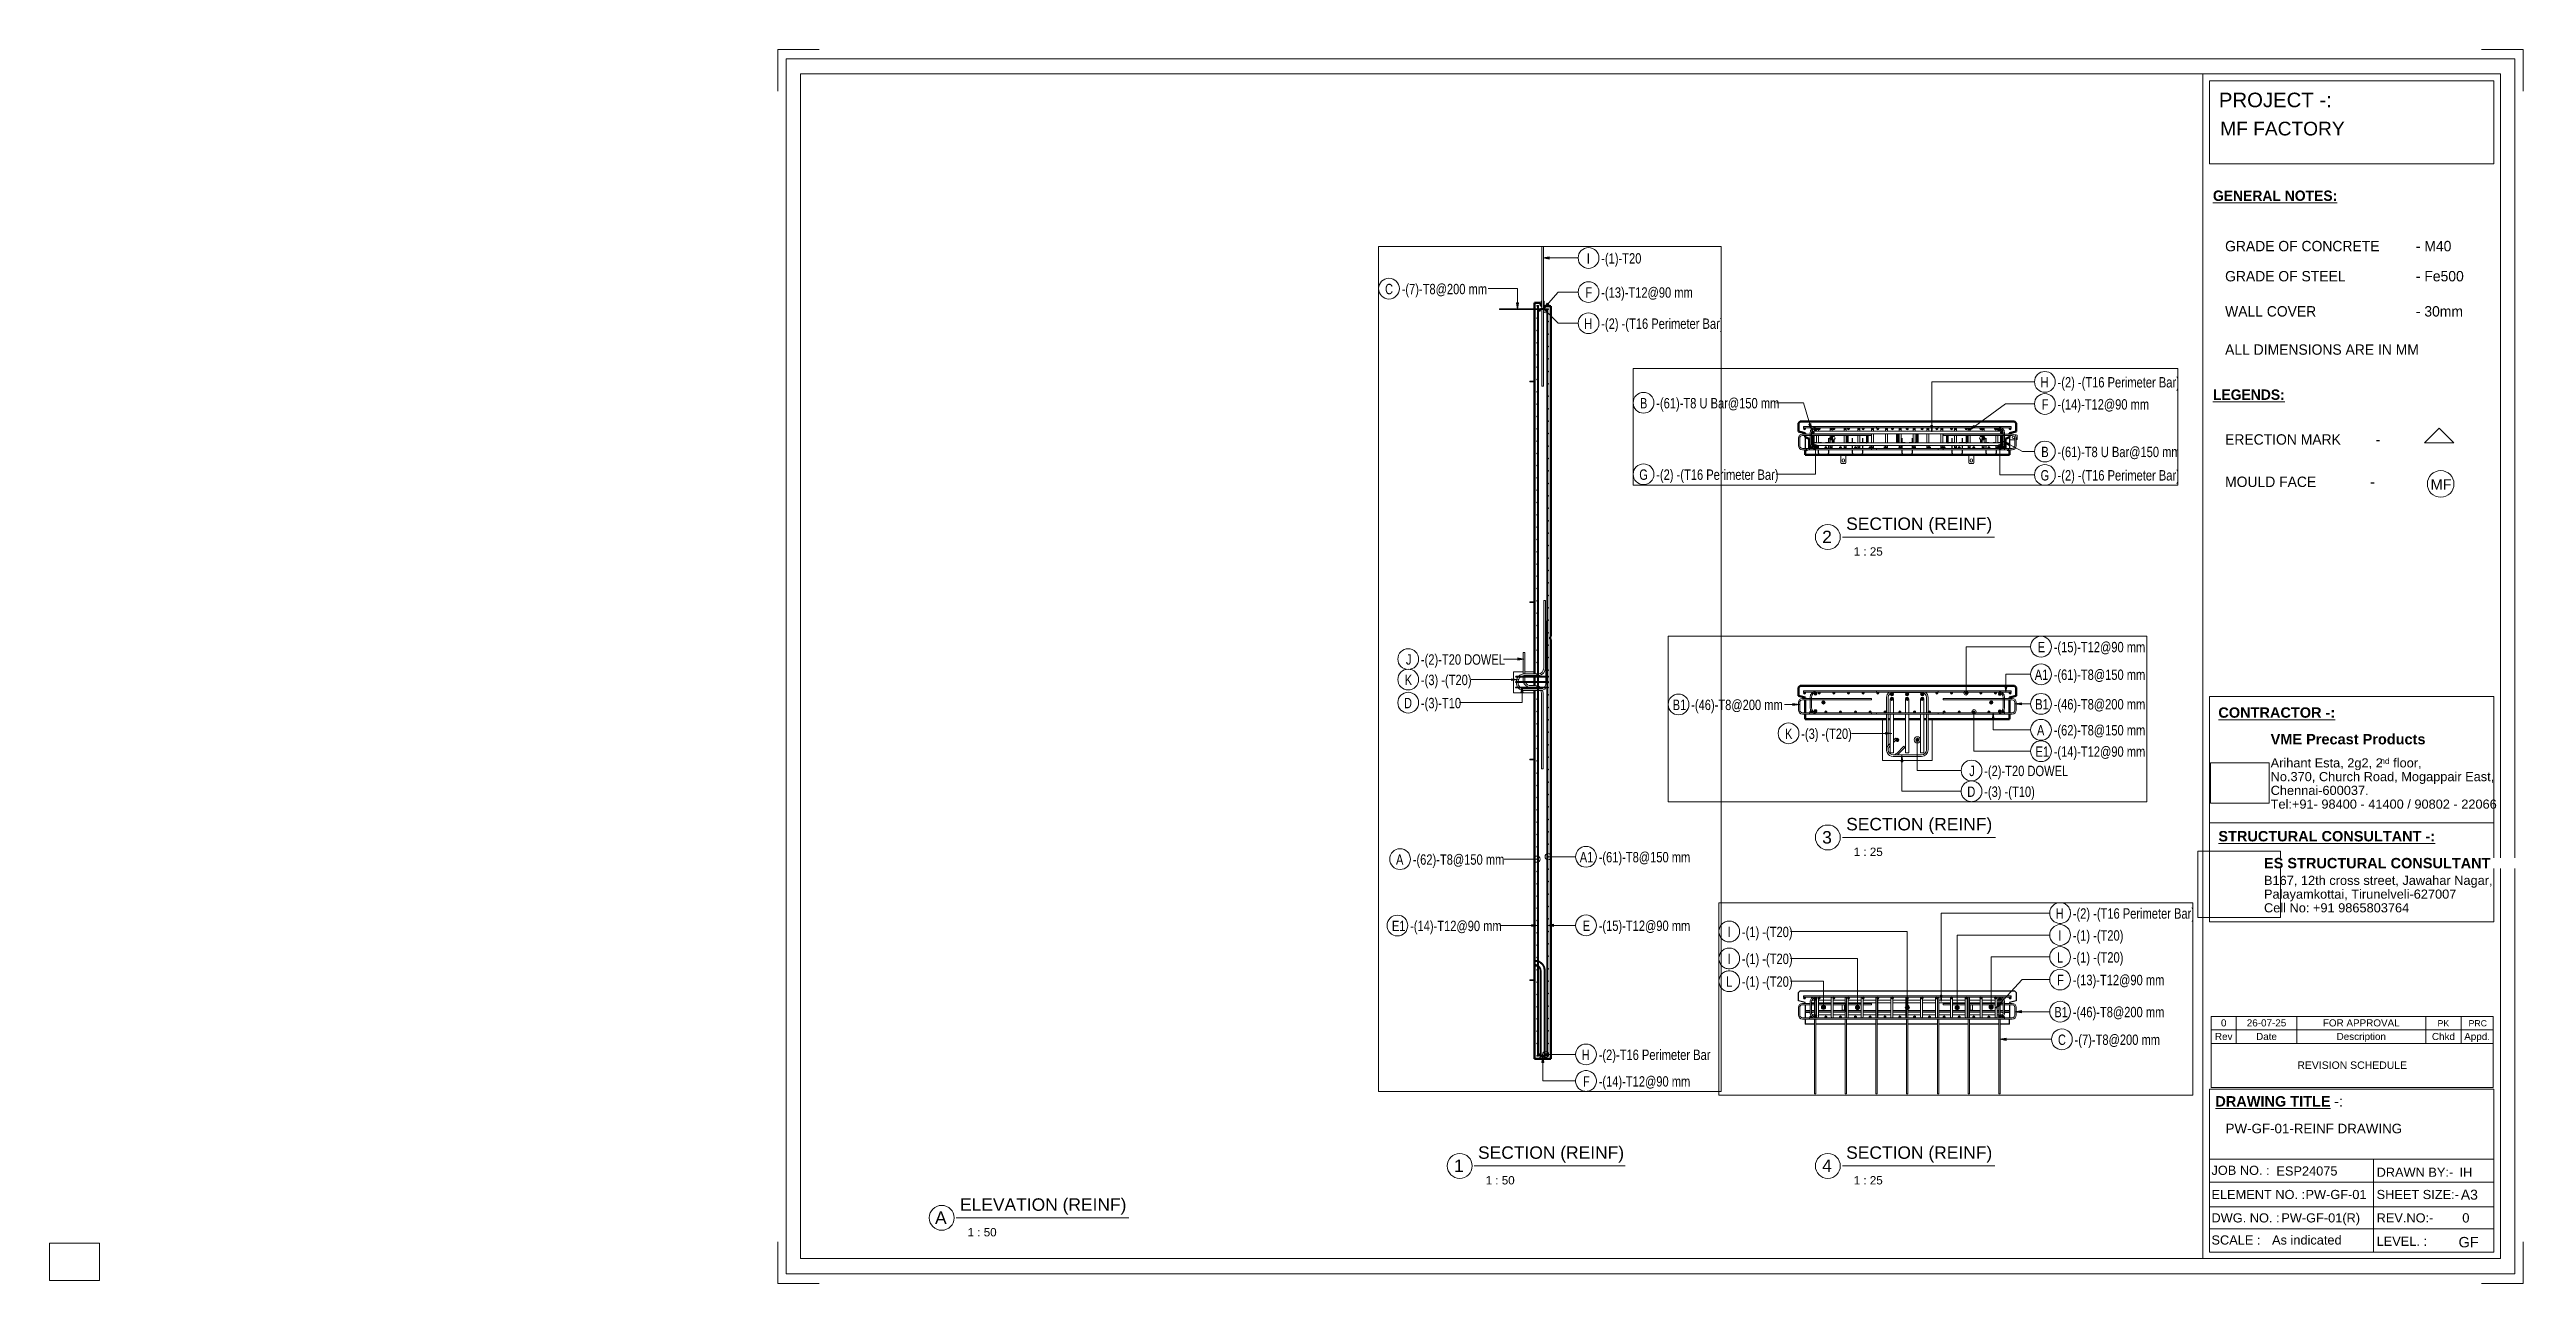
# Paper-space layout 'Layout1' of a CAD drawing. Header units: millimetres. Extents: x 0 to 596, y -1 to 296.
# The model-space entities are those that its viewports show. They can reach past a viewport. Long polylines and large blocks are cut down to what shows.
import ezdxf

# ---------------------------------------------------------------- set-up
doc = ezdxf.new("R2010")
doc.units = ezdxf.units.MM
doc.linetypes.add('Dash', pattern=[6.36, 3.18, -3.18])
for name, color, linetype, lineweight in [('A-DETL-THIN', 151, 'Continuous', 18), ('A-GENM', 13, 'Continuous', 18), ('A-WALL', 113, 'Continuous', 25), ('A-WALL-HDLN', 110, 'Dash', 25), ('G-ANNO-SCHD', 231, 'Continuous', 9), ('G-ANNO-TEXT', 231, 'Continuous', 9), ('G-ANNO-TTLB', 6, 'Continuous', 9), ('G-ANNO-TTLB-MEDM', 33, 'Continuous', 9), ('G-ANNO-TTLB-THIN', 151, 'Continuous', 9), ('S-BEAM', 12, 'Continuous', 18), ('S-RBAR', 171, 'Continuous', 18), ('S-RBAR-IDEN', 171, 'Continuous', 9)]:
    doc.layers.add(name, color=color, linetype=linetype, lineweight=lineweight)
doc.layers.add('G-ANNO-NPLT', color=191, linetype='Continuous')
doc.styles.add('Arial_10', font='arial.ttf', dxfattribs={"height": 1.8})
doc.styles.add('Arial_11', font='arial.ttf', dxfattribs={"height": 1.7})
doc.styles.add('Arial_12', font='arial.ttf', dxfattribs={"height": 2})
doc.styles.add('Arial_13', font='arial.ttf', dxfattribs={"height": 3})
doc.styles.add('Arial_14', font='arial.ttf', dxfattribs={"height": 1.5})
doc.styles.add('Arial_2', font='arial.ttf', dxfattribs={"height": 3.5})
doc.styles.add('Arial_3', font='arial.ttf', dxfattribs={"height": 2.2})
doc.styles.add('Arial_4', font='arial.ttf', dxfattribs={"height": 2.4})
doc.styles.add('Arial_5', font='arial.ttf', dxfattribs={"height": 2.5})
doc.styles.add('Arial_6', font='arial.ttf', dxfattribs={"height": 1.42976})
doc.styles.add('Arial_7', font='arial.ttf', dxfattribs={"height": 2.25})
doc.styles.add('Arial_8', font='arial.ttf', dxfattribs={"height": 3.3})
doc.styles.add('Arial_9', font='arial.ttf', dxfattribs={"height": 2.3})
doc.styles.add('Arial_B', font='arialbd.ttf', dxfattribs={"height": 2.5})
doc.styles.add('Nirmala UI Semilight', font='NirmalaS.ttf', dxfattribs={"width": 0.8, "height": 125})
doc.styles.add('Nirmala UI Semilight_1', font='NirmalaS.ttf', dxfattribs={"width": 0.8, "height": 62.5})
doc.styles.add('Nirmala UI Semilight_2', font='NirmalaS.ttf', dxfattribs={"height": 2.5})
doc.styles.add('Nirmala UI Semilight_B', font='', dxfattribs={"height": 2.5})
doc.styles.get('Nirmala UI Semilight_B').set_extended_font_data('Nirmala UI Semilight', bold=True)
picture_1 = doc.add_image_def('image1.jpg', size_in_pixel=(996, 686))
picture_2 = doc.add_image_def('image2.jpg', size_in_pixel=(1600, 1280))

psp = doc.layouts.get("Layout1")

msp = doc.modelspace()

# ---------------------------------------------------------------- texts
at = {"layer": 'S-RBAR-IDEN', "attachment_point": 1}
for s, insert, char_height, width, style in [('-(1)-T20', (-12793.38948, 8299.13567), 125, 561.18125, 'Nirmala UI Semilight'), ('I', (-12967.31512, 8299.13567), 125, 41.68775, 'Nirmala UI Semilight'), ('C', (-15395.08748, 7929.92654), 125, 105.82275, 'Nirmala UI Semilight'), ('-(7)-T8@200 mm', (-15194.76184, 7929.92654), 125, 1260.25275, 'Nirmala UI Semilight'), ('-(13)-T12@90 mm', (-12793.38948, 7888.54492), 125, 1301.9405, 'Nirmala UI Semilight'), ('F', (-12983.11512, 7888.54492), 125, 80.16875, 'Nirmala UI Semilight'), ('-(2) -(T16 Perimeter Bar)', (-12793.38948, 7513.34086), 125, 1747.67875, 'Nirmala UI Semilight'), ('H', (-12999.11512, 7513.34086), 125, 118.64975, 'Nirmala UI Semilight'), ('-(2)-T20 DOWEL', (-14963.03791, 3471.78051), 125, 1199.3245, 'Nirmala UI Semilight'), ('J', (-15143.56355, 3471.78051), 125, 57.7215, 'Nirmala UI Semilight'), ('-(3) -(T20)', (-14963.03791, 3225.89559), 125, 731.139, 'Nirmala UI Semilight'), ('K', (-15158.16355, 3225.89559), 125, 92.99575, 'Nirmala UI Semilight'), ('-(2) -(T16 Perimeter Bar)', (-2160.86608, 3207.6563), 62.5, 873.839375, 'Nirmala UI Semilight_1'), ('H', (-2263.7289, 3207.6563), 62.5, 59.324875, 'Nirmala UI Semilight_1'), ('-(1) -(T20)', (-4151.13886, 3096.7789), 62.5, 352.7425, 'Nirmala UI Semilight_1'), ('I', (-4238.10168, 3096.7789), 62.5, 20.843875, 'Nirmala UI Semilight_1'), ('-(1) -(T20)', (-2160.86608, 3075.51809), 62.5, 352.7425, 'Nirmala UI Semilight_1'), ('I', (-2247.8289, 3075.51809), 62.5, 20.843875, 'Nirmala UI Semilight_1'), ('-(2) -(T16 Perimeter Bar)', (-8467.57164, 2978.4017), 62.5, 873.839375, 'Nirmala UI Semilight_1'), ('H', (-8570.43446, 2978.4017), 62.5, 59.324875, 'Nirmala UI Semilight_1'), ('E', (-5232.33926, 2975.65243), 62.5, 43.291125, 'Nirmala UI Semilight_1'), ('-(15)-T12@90 mm', (-5136.17644, 2975.65243), 62.5, 650.97025, 'Nirmala UI Semilight_1'), ('-(3)-T10', (-14963.03791, 2947.4757), 125, 561.18125, 'Nirmala UI Semilight'), ('D', (-15167.36355, 2947.4757), 125, 115.443, 'Nirmala UI Semilight'), ('L', (-2255.7289, 2943.49048), 62.5, 40.084375, 'Nirmala UI Semilight_1'), ('-(1) -(T20)', (-2160.86608, 2943.49048), 62.5, 352.7425, 'Nirmala UI Semilight_1'), ('I', (-4238.10168, 2934.60881), 62.5, 20.843875, 'Nirmala UI Semilight_1'), ('-(1) -(T20)', (-4151.13886, 2934.60881), 62.5, 352.7425, 'Nirmala UI Semilight_1'), ('-(61)-T8 U Bar@150 mm', (-10882.01486, 2852.63652), 62.5, 875.44275, 'Nirmala UI Semilight_1'), ('B', (-10980.17768, 2852.63652), 62.5, 48.10125, 'Nirmala UI Semilight_1'), ('F', (-8562.43446, 2845.43018), 62.5, 40.084375, 'Nirmala UI Semilight_1'), ('-(14)-T12@90 mm', (-8467.57164, 2845.43018), 62.5, 652.573625, 'Nirmala UI Semilight_1'), ('A1', (-5250.23926, 2809.52889), 62.5, 86.58225, 'Nirmala UI Semilight_1'), ('-(61)-T8@150 mm', (-5136.17644, 2809.52889), 62.5, 650.97025, 'Nirmala UI Semilight_1'), ('F', (-2255.7289, 2807.31554), 62.5, 40.084375, 'Nirmala UI Semilight_1'), ('-(13)-T12@90 mm', (-2160.86608, 2807.31554), 62.5, 650.97025, 'Nirmala UI Semilight_1'), ('L', (-4246.00168, 2797.69891), 62.5, 40.084375, 'Nirmala UI Semilight_1'), ('-(1) -(T20)', (-4151.13886, 2797.69891), 62.5, 352.7425, 'Nirmala UI Semilight_1'), ('-(46)-T8@200 mm', (-7317.01726, 2628.00589), 62.5, 678.227625, 'Nirmala UI Semilight_1'), ('B1', (-5247.53926, 2631.60857), 62.5, 80.16875, 'Nirmala UI Semilight_1'), ('-(46)-T8@200 mm', (-5136.17644, 2631.60857), 62.5, 678.227625, 'Nirmala UI Semilight_1'), ('B1', (-7428.38008, 2628.00589), 62.5, 80.16875, 'Nirmala UI Semilight_1'), ('-(46)-T8@200 mm', (-2160.86608, 2614.41754), 62.5, 678.227625, 'Nirmala UI Semilight_1'), ('B1', (-2272.2289, 2614.41754), 62.5, 80.16875, 'Nirmala UI Semilight_1'), ('B', (-8565.73446, 2559.38163), 62.5, 48.10125, 'Nirmala UI Semilight_1'), ('-(61)-T8 U Bar@150 mm', (-8467.57164, 2559.38163), 62.5, 875.44275, 'Nirmala UI Semilight_1'), ('A', (-5237.03926, 2475.36452), 62.5, 54.51475, 'Nirmala UI Semilight_1'), ('-(62)-T8@150 mm', (-5136.17644, 2475.36452), 62.5, 663.79725, 'Nirmala UI Semilight_1'), ('-(3) -(T20)', (-6655.18248, 2454.1389), 62.5, 365.5695, 'Nirmala UI Semilight_1'), ('K', (-6752.7453, 2454.1389), 62.5, 46.497875, 'Nirmala UI Semilight_1'), ('C', (-2250.00524, 2448.00328), 62.5, 52.911375, 'Nirmala UI Semilight_1'), ('-(7)-T8@200 mm', (-2149.84241, 2448.00328), 62.5, 630.126375, 'Nirmala UI Semilight_1'), ('-(2) -(T16 Perimeter Bar)', (-10882.01486, 2422.63421), 62.5, 873.839375, 'Nirmala UI Semilight_1'), ('G', (-10984.17768, 2422.63421), 62.5, 57.7215, 'Nirmala UI Semilight_1'), ('G', (-8569.73446, 2418.60074), 62.5, 57.7215, 'Nirmala UI Semilight_1'), ('-(2) -(T16 Perimeter Bar)', (-8467.57164, 2418.60074), 62.5, 873.839375, 'Nirmala UI Semilight_1'), ('E1', (-5245.63926, 2346.75482), 62.5, 75.358625, 'Nirmala UI Semilight_1'), ('-(14)-T12@90 mm', (-5136.17644, 2346.75482), 62.5, 652.573625, 'Nirmala UI Semilight_1'), ('-(2)-T20 DOWEL', (-5554.2281, 2230.53487), 62.5, 599.66225, 'Nirmala UI Semilight_1'), ('J', (-5644.49092, 2230.53487), 62.5, 28.86075, 'Nirmala UI Semilight_1'), ('-(3) -(T10)', (-5554.2281, 2105.53487), 62.5, 352.7425, 'Nirmala UI Semilight_1'), ('D', (-5656.39092, 2105.53487), 62.5, 57.7215, 'Nirmala UI Semilight_1'), ('-(61)-T8@150 mm', (-12824.12033, 1092.87245), 125, 1301.9405, 'Nirmala UI Semilight'), ('A1', (-13052.24597, 1092.87245), 125, 173.1645, 'Nirmala UI Semilight'), ('-(62)-T8@150 mm', (-15061.36135, 1064.34008), 125, 1327.5945, 'Nirmala UI Semilight'), ('A', (-15263.08699, 1064.34008), 125, 109.0295, 'Nirmala UI Semilight'), ('-(14)-T12@90 mm', (-15093.36135, 265.24995), 125, 1305.14725, 'Nirmala UI Semilight'), ('-(15)-T12@90 mm', (-12824.12033, 267.41974), 125, 1301.9405, 'Nirmala UI Semilight'), ('E1', (-15312.28699, 265.24995), 125, 150.71725, 'Nirmala UI Semilight'), ('E', (-13016.44597, 267.41974), 125, 86.58225, 'Nirmala UI Semilight'), ('-(2)-T16 Perimeter Bar', (-12824.12033, -1285.64741), 125, 1603.375, 'Nirmala UI Semilight'), ('H', (-13029.84597, -1285.64741), 125, 118.64975, 'Nirmala UI Semilight'), ('-(14)-T12@90 mm', (-12824.12033, -1605.59571), 125, 1305.14725, 'Nirmala UI Semilight'), ('F', (-13013.84597, -1605.59571), 125, 80.16875, 'Nirmala UI Semilight')]:
    msp.add_mtext(s, dxfattribs=dict(at, insert=insert, char_height=char_height, width=width, style=style))

# ---------------------------------------------------------------- blocks, each defined once
blk = doc.blocks.new('ES-Landscape-A3 - ES-Landscape-A3-502445-PW-GF-01-REINF DRAWING')
at = {"layer": 'G-ANNO-TTLB'}
for p, q in [((175.24, 296.27), (185.24, 296.27)), ((175.24, 296.27), (175.24, 286.27)), ((595.24, 296.27), (585.24, 296.27)), ((595.24, 296.27), (595.24, 286.27)), ((519.77, 140.54), (588.2, 140.54)), ((519.77, 86.33), (519.77, 140.54)), ((588.2, 86.33), (588.2, 140.54)), ((519.77, 110.14), (588.2, 110.14)), ((519.77, 6.78), (519.77, 46.03)), ((588.2, 6.78), (588.2, 46.03)), ((559.23, 29.2), (559.23, 6.78)), ((175.24, -0.73), (175.24, 9.27)), ((595.24, -0.73), (595.24, 9.27)), ((175.24, -0.73), (185.24, -0.73)), ((595.24, -0.73), (585.24, -0.73))]:
    blk.add_line(p, q, dxfattribs=at)
at = {"layer": 'G-ANNO-TTLB-MEDM'}
for p, q in [((180.73, 290.44), (180.73, 5.31)), ((180.73, 290.44), (589.79, 290.44)), ((518.17, 290.44), (518.17, 5.31)), ((519.77, 268.77), (519.77, 288.77)), ((519.77, 288.77), (588.2, 288.77)), ((588.2, 288.77), (588.2, 268.77)), ((589.79, 290.44), (589.79, 5.31)), ((588.2, 268.77), (519.77, 268.77)), ((519.77, 86.33), (588.2, 86.33)), ((519.77, 6.78), (588.2, 6.78)), ((180.73, 5.31), (589.79, 5.31))]:
    blk.add_line(p, q, dxfattribs=at)
at = {"layer": 'G-ANNO-TTLB-THIN'}
for p, q in [((177.29, 294.03), (177.29, 1.56)), ((593.23, 294.03), (177.29, 294.03)), ((593.23, 1.56), (593.23, 294.03)), ((519.77, 46.03), (588.2, 46.03)), ((519.77, 29.2), (588.2, 29.2)), ((519.77, 23.64), (588.2, 23.64)), ((519.77, 17.68), (588.2, 17.68)), ((519.77, 12.43), (588.2, 12.43)), ((177.29, 1.56), (593.23, 1.56))]:
    blk.add_line(p, q, dxfattribs=at)
at = {"layer": 'G-ANNO-TTLB', "insert": (534.5, 131.53), "char_height": 2.5, "width": 45.135, "attachment_point": 1, "style": 'Arial_B', "bg_fill": 3, "box_fill_scale": 0, "bg_fill_color": 256, "bg_fill_true_color": 3254780160, "bg_fill_transparency": 256}
blk.add_mtext('VME Precast Products', dxfattribs=at)
at = {"layer": 'G-ANNO-TTLB', "attachment_point": 1}
for s, insert, char_height, width, style in [('Arihant Esta, 2g2, 2', (534.5, 125.68), 2.2, 31.9873, 'Arial_3'), ('nd', (560.89, 125.72), 1.43, 2.7257, 'Arial_6'), (' floor,', (563.14, 125.68), 2.2, 9.1392, 'Arial_3'), ('No.370, Church Road, Mogappair East,', (534.5, 122.37), 2.2, 63.4135, 'Arial_3'), ('Tel:+91- 98400 - 41400 / 90802 - 22066 ', (534.5, 115.75), 2.2, 65.2574, 'Arial_3'), ('Chennai-600037.', (534.5, 119.06), 2.2, 27.6582, 'Arial_3'), ('Cell No: +91 9865803764', (532.9, 90.79), 2.2, 41.0464, 'Arial_3'), ('Palayamkottai, Tirunelveli-627007', (532.9, 94.09), 2.2, 54.4346, 'Arial_3'), ('JOB NO. :', (520.26, 27.61), 2.2, 16.5949, 'Arial_3'), ('DRAWN BY:-', (560, 27.14), 2.2, 21.7257, 'Arial_3'), ('ELEMENT NO. :', (520.26, 21.79), 2.2, 26.5359, 'Arial_3'), ('SHEET SIZE:-', (560, 21.79), 2.2, 23.2489, 'Arial_3'), ('DWG. NO. :', (520.26, 16.16), 2.2, 19.481, 'Arial_3'), ('REV.NO:-', (560, 16.16), 2.2, 16.0338, 'Arial_3'), ('SCALE :', (520.26, 10.84), 2.2, 13.8692, 'Arial_3'), ('LEVEL. :', (560, 10.53), 2.2, 14.3502, 'Arial_3')]:
    blk.add_mtext(s, dxfattribs=dict(at, insert=insert, char_height=char_height, width=width, style=style))
at = {"layer": 'G-ANNO-TTLB'}
image = blk.add_image(picture_1, insert=(520, 114.84), size_in_units=(14.11, 9.72), dxfattribs=at)
image.dxf.flags = 7
image = blk.add_image(picture_2, insert=(516.95, 87.39), size_in_units=(19.92, 15.93), dxfattribs=at)
image.dxf.flags = 7
at = {"layer": 'G-ANNO-TTLB', "attachment_point": 1, "bg_fill": 3, "box_fill_scale": 0, "bg_fill_color": 256, "bg_fill_true_color": 3254780160, "bg_fill_transparency": 256}
for s, insert, char_height, width, style in [('PROJECT -:', (522.05, 285.89), 3.5, 33.3502, 'Arial_2'), ('\\LCONTRACTOR -:', (521.92, 137.94), 2.5, 33.9114, 'Arial_B'), ('\\LSTRUCTURAL CONSULTANT -:', (521.92, 108.18), 2.5, 62.8523, 'Arial_B'), ('ES STRUCTURAL CONSULTANT', (532.9, 101.7), 2.5, 65.6582, 'Arial_B'), ('\\LDRAWING TITLE', (521.19, 44.36), 2.5, 33.4304, 'Arial_B'), ('A3', (580.27, 21.84), 2.4, 4.9705, 'Arial_4')]:
    blk.add_mtext(s, dxfattribs=dict(at, insert=insert, char_height=char_height, width=width, style=style))
at = {"layer": 'G-ANNO-TTLB', "insert": (532.9, 97.4), "char_height": 2.2, "width": 65.1772, "attachment_point": 1, "style": 'Arial_3'}
blk.add_mtext('B167, 12th cross street, Jawahar Nagar,', dxfattribs=at)
at = {"layer": 'G-ANNO-TTLB', "insert": (548.78, 44.36), "char_height": 2.5, "width": 1.2025, "attachment_point": 1, "style": 'Arial_B', "bg_fill": 3, "box_fill_scale": 0, "bg_fill_color": 256, "bg_fill_true_color": 3254780160, "bg_fill_transparency": 256}
blk.add_mtext('\\fArial|b1|i0|c0|p34|; ', dxfattribs=at)
at = {"layer": 'G-ANNO-TTLB', "insert": (549.77, 44.36), "char_height": 2.5, "width": 2.6456, "attachment_point": 1, "style": 'Arial_5', "bg_fill": 3, "box_fill_scale": 0, "bg_fill_color": 256, "bg_fill_true_color": 3254780160, "bg_fill_transparency": 256}
blk.add_mtext('-:', dxfattribs=at)
blk = doc.blocks.new('Viewport - M_View Title-1040-PW-GF-01-REINF DRAWING')
at = {"layer": 'G-ANNO-TTLB'}
for start, end in [(360, 180), (180, 0)]:
    blk.add_arc((-3.5, 0), 3, start, end, dxfattribs=at)
blk = doc.blocks.new('RR spread anchor face based - RR-SA-5_0-240-2134540-Elevation Right Copy 1')
at = {"layer": 'A-GENM'}
for p, q in [((2593.7, 7722.11), (2591.2, 7717.11)), ((2591.2, 7717.11), (2591.2, 7660.16)), ((2601.2, 7722.11), (2593.7, 7722.11)), ((2628.7, 7722.11), (2621.2, 7722.11)), ((2631.2, 7717.11), (2628.7, 7722.11)), ((2631.2, 7660), (2631.2, 7717.11))]:
    blk.add_line(p, q, dxfattribs=at)
blk = doc.blocks.new('RR spread anchor face based - RR-SA-1_4-160-2134593-Elevation Right Copy 1')
at = {"layer": 'A-GENM'}
for p, q in [((2458.78, -447), (2463.78, -447)), ((2458.78, -453), (2458.78, -447)), ((2463.78, -453), (2458.78, -453)), ((2463.78, -447), (2511.2, -447)), ((2463.78, -447), (2463.78, -453)), ((2511.2, -453), (2463.78, -453))]:
    blk.add_line(p, q, dxfattribs=at)
blk = doc.blocks.new('RR spread anchor face based - RR-SA-1_4-160-2134593-Elevation Top Copy 3')
at = {"layer": 'A-GENM'}
for p, q in [((-19219.57, 2511.2), (-19219.57, 2463.78)), ((-19189.57, 2463.78), (-19189.57, 2511.2)), ((-19211.57, 2474.28), (-19211.57, 2480.28)), ((-19197.57, 2480.28), (-19197.57, 2474.28)), ((-19219.57, 2463.78), (-19217.07, 2458.78)), ((-19192.07, 2458.78), (-19189.57, 2463.78)), ((-19217.07, 2458.78), (-19192.07, 2458.78))]:
    blk.add_line(p, q, dxfattribs=at)
for centre, start, end in [((-19204.57, 2480.28), 0, 180), ((-19204.57, 2474.28), 180, 0)]:
    blk.add_arc(centre, 7, start, end, dxfattribs=at)
blk = doc.blocks.new('RR spread anchor face based - RR-SA-2_5-200-1726821-Elevation Top Copy 3')
at = {"layer": 'A-GENM'}
for p, q in [((-18934.57, 2631.2), (-18945.55, 2631.2)), ((-18929.57, 2628.7), (-18934.57, 2631.2)), ((-18951.07, 2623.2), (-18948.15, 2623.2)), ((-18929.57, 2603.7), (-18929.57, 2628.7)), ((-18945.07, 2609.2), (-18951.07, 2609.2)), ((-18974.57, 2601.2), (-18942.57, 2601.2)), ((-18934.57, 2601.2), (-18929.57, 2603.7))]:
    blk.add_line(p, q, dxfattribs=at)
for centre, start, end in [((-18951.07, 2616.2), 90, 270), ((-18945.07, 2616.2), 270, 291.11515)]:
    blk.add_arc(centre, 7, start, end, dxfattribs=at)
blk = doc.blocks.new('RR spread anchor face based - RR-SA-5_0-240-2134540-Elevation Top Copy 2 Copy 1')
at = {"layer": 'A-GENM'}
for p, q in [((-19982.07, 2593.7), (-19982.07, 2627.2)), ((-19967.07, 2627.2), (-19967.07, 2593.7)), ((-19982.07, 2591.2), (-19982.07, 2593.7)), ((-19982.07, 2593.7), (-19967.07, 2593.7)), ((-19967.07, 2591.2), (-19982.07, 2591.2)), ((-19967.07, 2593.7), (-19967.07, 2591.2))]:
    blk.add_line(p, q, dxfattribs=at)
blk = doc.blocks.new('M_Rebar Tag_rfa Dimension - ARROW-793927-Elevation Right Copy 1')
at = {"layer": 'S-RBAR-IDEN'}
blk.add_circle((3132.64, -1663.2), 125, dxfattribs=at)
blk = doc.blocks.new('M_Rebar Tag_rfa Dimension - DOT 1_5-793931-Elevation Right Copy 1')
at = {"layer": 'S-RBAR-IDEN'}
blk.add_circle((3132.64, -1343.25), 125, dxfattribs=at)
blk = doc.blocks.new('M_Rebar Tag_rfa MARK - DOT 1 MM-794228-Elevation Right Copy 1')
at = {"layer": 'S-RBAR-IDEN'}
blk.add_circle((3163.37, 7455.74), 125, dxfattribs=at)
blk = doc.blocks.new('M_Rebar Tag_rfa MARK - ARROW-794226-Elevation Right Copy 1')
at = {"layer": 'S-RBAR-IDEN'}
blk.add_circle((993.72, 3168.29), 125, dxfattribs=at)
blk = doc.blocks.new('M_Rebar Tag_rfa MARK - DOT 1 MM-794228-Elevation Top Copy 3')
at = {"layer": 'S-RBAR-IDEN'}
blk.add_circle((-18762.04, 2389.8), 62.5, dxfattribs=at)
blk = doc.blocks.new('M_Rebar Tag_rfa Dimension - ARROW-793927-Elevation Top Copy 3')
at = {"layer": 'S-RBAR-IDEN'}
blk.add_circle((-18762.04, 2530.58), 62.5, dxfattribs=at)
blk = doc.blocks.new('M_Rebar Tag_rfa MARK - ARROW-794226-Elevation Top Copy 3')
at = {"layer": 'S-RBAR-IDEN'}
blk.add_circle((-18762.04, 2949.6), 62.5, dxfattribs=at)
blk = doc.blocks.new('M_Rebar Tag_rfa MARK - ARROW-794226-Elevation Top Copy 1 Copy 1')
at = {"layer": 'S-RBAR-IDEN'}
blk.add_circle((-19203.36, 2076.73), 62.5, dxfattribs=at)
blk = doc.blocks.new('M_Rebar Tag_rfa Dimension - DOT 1_5-793931-Elevation Top Copy 1 Copy 1')
at = {"layer": 'S-RBAR-IDEN'}
blk.add_circle((-19203.36, 2201.73), 62.5, dxfattribs=at)
blk = doc.blocks.new('M_Rebar Tag_rfa Dimension - DOT-793929-Elevation Top Copy 1 Copy 1')
at = {"layer": 'S-RBAR-IDEN'}
blk.add_circle((-18785.3, 2946.85), 62.5, dxfattribs=at)
blk = doc.blocks.new('M_Rebar Tag_rfa Dimension - ARROW-793927-Elevation Top Copy 1 Copy 1')
at = {"layer": 'S-RBAR-IDEN'}
blk.add_circle((-18785.3, 2780.73), 62.5, dxfattribs=at)
blk = doc.blocks.new('M_Rebar Tag_rfa Dimension - ARROW-793927-Elevation Top Copy 2 Copy 1')
at = {"layer": 'S-RBAR-IDEN'}
blk.add_circle((-18670.46, 2585.62), 62.5, dxfattribs=at)
blk = doc.blocks.new('M_Rebar Tag_rfa MARK - ARROW-794226-Elevation Top Copy 2 Copy 1')
at = {"layer": 'S-RBAR-IDEN'}
blk.add_circle((-18670.46, 3178.86), 62.5, dxfattribs=at)
blk = doc.blocks.new('M_Rebar Tag_rfa MARK - DOT 1 MM-794228-Elevation Top Copy 2 Copy 1')
at = {"layer": 'S-RBAR-IDEN'}
blk.add_circle((-18670.46, 2914.69), 62.5, dxfattribs=at)

# ---------------------------------------------------------------- hatches: boundary and pattern name
at = {"layer": 'S-RBAR'}
h = msp.add_hatch(color=256, dxfattribs=at)
edge = h.paths.add_edge_path()
edge.add_arc((-13564.32797, 7666), 4, 0, 360)
for points in [[(-13564.32797, 7662), (-13560.32797, 7666), (-13564.32797, 7670), (-13568.32797, 7666)], [(-13432.32797, 7622.00692), (-13428.32797, 7626.00692), (-13432.32797, 7630.00692), (-13436.32797, 7626.00692)], [(-13536.82362, 7600.02325), (-13527.87935, 7602.92942), (-13527.87935, 7612.33398), (-13536.82362, 7615.24015), (-13542.35149, 7607.6317), (-13539.4926, 7603.69677)], [(-13466.01184, 7600.02325), (-13457.06757, 7602.92942), (-13457.06757, 7612.33398), (-13466.01184, 7615.24015), (-13471.5397, 7607.6317)], [(-13564.32797, 7514.01639), (-13560.32797, 7518.01639), (-13564.32797, 7522.01639), (-13568.32797, 7518.01639)], [(-13432.32797, 7472.22347), (-13428.32797, 7476.22347), (-13432.32797, 7480.22347), (-13436.32797, 7476.22347)], [(-13564.32797, 7366.03279), (-13560.32797, 7370.03279), (-13564.32797, 7374.03279), (-13568.32797, 7370.03279)], [(-13432.32797, 7322.44002), (-13428.32797, 7326.44002), (-13432.32797, 7330.44002), (-13436.32797, 7326.44002)], [(-13564.32797, 7218.04918), (-13560.32797, 7222.04918), (-13564.32797, 7226.04918), (-13568.32797, 7222.04918)], [(-13432.32797, 7172.65657), (-13428.32797, 7176.65657), (-13432.32797, 7180.65657), (-13436.32797, 7176.65657)], [(-13564.32797, 7070.06557), (-13560.32797, 7074.06557), (-13564.32797, 7078.06557), (-13568.32797, 7074.06557)], [(-13432.32797, 7022.87312), (-13428.32797, 7026.87312), (-13432.32797, 7030.87312), (-13436.32797, 7026.87312)], [(-13564.32797, 6922.08197), (-13560.32797, 6926.08197), (-13564.32797, 6930.08197), (-13568.32797, 6926.08197)], [(-13432.32797, 6873.08967), (-13428.32797, 6877.08967), (-13432.32797, 6881.08967), (-13436.32797, 6877.08967)], [(-13564.32797, 6774.09836), (-13560.32797, 6778.09836), (-13564.32797, 6782.09836), (-13568.32797, 6778.09836)], [(-13432.32797, 6723.30622), (-13428.32797, 6727.30622), (-13432.32797, 6731.30622), (-13436.32797, 6727.30622)], [(-13564.32797, 6626.11475), (-13560.32797, 6630.11475), (-13564.32797, 6634.11475), (-13568.32797, 6630.11475)], [(-13432.32797, 6573.52278), (-13428.32797, 6577.52278), (-13432.32797, 6581.52278), (-13436.32797, 6577.52278)], [(-13564.32797, 6478.13115), (-13560.32797, 6482.13115), (-13564.32797, 6486.13115), (-13568.32797, 6482.13115)], [(-13432.32797, 6423.73933), (-13428.32797, 6427.73933), (-13432.32797, 6431.73933), (-13436.32797, 6427.73933)], [(-13564.32797, 6330.14754), (-13560.32797, 6334.14754), (-13564.32797, 6338.14754), (-13568.32797, 6334.14754)], [(-13432.32797, 6273.95588), (-13428.32797, 6277.95588), (-13432.32797, 6281.95588), (-13436.32797, 6277.95588)], [(-13564.32797, 6182.16393), (-13560.32797, 6186.16393), (-13564.32797, 6190.16393), (-13568.32797, 6186.16393)], [(-13432.32797, 6124.17243), (-13428.32797, 6128.17243), (-13432.32797, 6132.17243), (-13436.32797, 6128.17243)], [(-13564.32797, 6034.18033), (-13560.32797, 6038.18033), (-13564.32797, 6042.18033), (-13568.32797, 6038.18033)], [(-13432.32797, 5974.38898), (-13428.32797, 5978.38898), (-13432.32797, 5982.38898), (-13436.32797, 5978.38898)], [(-13564.32797, 5886.19672), (-13560.32797, 5890.19672), (-13564.32797, 5894.19672), (-13568.32797, 5890.19672)], [(-13432.32797, 5824.60553), (-13428.32797, 5828.60553), (-13432.32797, 5832.60553), (-13436.32797, 5828.60553)], [(-13564.32797, 5738.21311), (-13560.32797, 5742.21311), (-13564.32797, 5746.21311), (-13568.32797, 5742.21311)], [(-13432.32797, 5674.82208), (-13428.32797, 5678.82208), (-13432.32797, 5682.82208), (-13436.32797, 5678.82208)], [(-13564.32797, 5590.22951), (-13560.32797, 5594.22951), (-13564.32797, 5598.22951), (-13568.32797, 5594.22951)], [(-13432.32797, 5525.03864), (-13428.32797, 5529.03864), (-13432.32797, 5533.03864), (-13436.32797, 5529.03864)], [(-13564.32797, 5442.2459), (-13560.32797, 5446.2459), (-13564.32797, 5450.2459), (-13568.32797, 5446.2459)], [(-13432.32797, 5375.25519), (-13428.32797, 5379.25519), (-13432.32797, 5383.25519), (-13436.32797, 5379.25519)], [(-13564.32797, 5294.2623), (-13560.32797, 5298.2623), (-13564.32797, 5302.2623), (-13568.32797, 5298.2623)], [(-13432.32797, 5225.47174), (-13428.32797, 5229.47174), (-13432.32797, 5233.47174), (-13436.32797, 5229.47174)], [(-13564.32797, 5146.27869), (-13560.32797, 5150.27869), (-13564.32797, 5154.27869), (-13568.32797, 5150.27869)], [(-13432.32797, 5075.68829), (-13428.32797, 5079.68829), (-13432.32797, 5083.68829), (-13436.32797, 5079.68829)], [(-13564.32797, 4998.29508), (-13560.32797, 5002.29508), (-13564.32797, 5006.29508), (-13568.32797, 5002.29508)], [(-13432.32797, 4925.90484), (-13428.32797, 4929.90484), (-13432.32797, 4933.90484), (-13436.32797, 4929.90484)], [(-13564.32797, 4850.31148), (-13560.32797, 4854.31148), (-13564.32797, 4858.31148), (-13568.32797, 4854.31148)], [(-13432.32797, 4776.12139), (-13428.32797, 4780.12139), (-13432.32797, 4784.12139), (-13436.32797, 4780.12139)], [(-13564.32797, 4702.32787), (-13560.32797, 4706.32787), (-13564.32797, 4710.32787), (-13568.32797, 4706.32787)], [(-13432.32797, 4626.33794), (-13428.32797, 4630.33794), (-13432.32797, 4634.33794), (-13436.32797, 4630.33794)], [(-13564.32797, 4554.34426), (-13560.32797, 4558.34426), (-13564.32797, 4562.34426), (-13568.32797, 4558.34426)], [(-13432.32797, 4476.5545), (-13428.32797, 4480.5545), (-13432.32797, 4484.5545), (-13436.32797, 4480.5545)], [(-13564.32797, 4406.36066), (-13560.32797, 4410.36066), (-13564.32797, 4414.36066), (-13568.32797, 4410.36066)], [(-13432.32797, 4326.77105), (-13428.32797, 4330.77105), (-13432.32797, 4334.77105), (-13436.32797, 4330.77105)], [(-13564.32797, 4258.37705), (-13560.32797, 4262.37705), (-13564.32797, 4266.37705), (-13568.32797, 4262.37705)], [(-13432.32797, 4176.9876), (-13428.32797, 4180.9876), (-13432.32797, 4184.9876), (-13436.32797, 4180.9876)], [(-13564.32797, 4110.39344), (-13560.32797, 4114.39344), (-13564.32797, 4118.39344), (-13568.32797, 4114.39344)], [(-13432.32797, 4027.20415), (-13428.32797, 4031.20415), (-13432.32797, 4035.20415), (-13436.32797, 4031.20415)], [(-13564.32797, 3962.40984), (-13560.32797, 3966.40984), (-13564.32797, 3970.40984), (-13568.32797, 3966.40984)], [(-13432.32797, 3877.4207), (-13428.32797, 3881.4207), (-13432.32797, 3885.4207), (-13436.32797, 3881.4207)], [(-13564.32797, 3814.42623), (-13560.32797, 3818.42623), (-13564.32797, 3822.42623), (-13568.32797, 3818.42623)], [(-13432.32797, 3727.63725), (-13428.32797, 3731.63725), (-13432.32797, 3735.63725), (-13436.32797, 3731.63725)], [(-13564.32797, 3666.44262), (-13560.32797, 3670.44262), (-13564.32797, 3674.44262), (-13568.32797, 3670.44262)], [(-13432.32797, 3577.8538), (-13428.32797, 3581.8538), (-13432.32797, 3585.8538), (-13436.32797, 3581.8538)], [(-13564.32797, 3518.45902), (-13560.32797, 3522.45902), (-13564.32797, 3526.45902), (-13568.32797, 3522.45902)], [(-13432.32797, 3428.07036), (-13428.32797, 3432.07036), (-13432.32797, 3436.07036), (-13436.32797, 3432.07036)], [(-13564.32797, 3370.47541), (-13560.32797, 3374.47541), (-13564.32797, 3378.47541), (-13568.32797, 3374.47541)], [(-13432.32797, 3278.28691), (-13428.32797, 3282.28691), (-13432.32797, 3286.28691), (-13436.32797, 3282.28691)], [(-13564.32797, 3222.4918), (-13560.32797, 3226.4918), (-13564.32797, 3230.4918), (-13568.32797, 3226.4918)], [(-13432.32797, 3128.50346), (-13428.32797, 3132.50346), (-13432.32797, 3136.50346), (-13436.32797, 3132.50346)], [(-13564.32797, 3074.5082), (-13560.32797, 3078.5082), (-13564.32797, 3082.5082), (-13568.32797, 3078.5082)], [(-13432.32797, 2978.72001), (-13428.32797, 2982.72001), (-13432.32797, 2986.72001), (-13436.32797, 2982.72001)], [(-13564.32797, 2926.52459), (-13560.32797, 2930.52459), (-13564.32797, 2934.52459), (-13568.32797, 2930.52459)], [(-13432.32797, 2828.93656), (-13428.32797, 2832.93656), (-13432.32797, 2836.93656), (-13436.32797, 2832.93656)], [(-13564.32797, 2778.54098), (-13560.32797, 2782.54098), (-13564.32797, 2786.54098), (-13568.32797, 2782.54098)], [(-13432.32797, 2679.15311), (-13428.32797, 2683.15311), (-13432.32797, 2687.15311), (-13436.32797, 2683.15311)], [(-9993.48187, 2662.89926), (-9987.48187, 2662.89926), (-9984.48187, 2668.09541), (-9987.48187, 2673.29157), (-9993.48187, 2673.29157), (-9996.48187, 2668.09541)], [(-9909.37198, 2664.00002), (-9906.37198, 2669.19617), (-9908.68138, 2673.19617), (-9916.17584, 2672.99998), (-9918.37198, 2669.19617), (-9915.37198, 2664.00002)], [(-9905.0533, 2662.89926), (-9899.0533, 2662.89926), (-9896.0533, 2668.09541), (-9899.0533, 2673.29157), (-9905.0533, 2673.29157), (-9908.0533, 2668.09541)], [(-9826.2869, 2664.00002), (-9823.2869, 2669.19617), (-9825.5963, 2673.19617), (-9832.9775, 2673.19617), (-9835.2869, 2669.19617), (-9832.2869, 2664.00002)], [(-9816.62472, 2662.89926), (-9810.62472, 2662.89926), (-9807.62472, 2668.09541), (-9810.62472, 2673.29157), (-9816.62472, 2673.29157), (-9819.62472, 2668.09541)], [(-9743.20183, 2664.00002), (-9740.20183, 2669.19617), (-9742.51123, 2673.19617), (-9749.89242, 2673.19617), (-9752.20183, 2669.19617), (-9749.20183, 2664.00002)], [(-9728.19615, 2662.89926), (-9722.19615, 2662.89926), (-9719.19615, 2668.09541), (-9722.19615, 2673.29157), (-9728.19615, 2673.29157), (-9731.19615, 2668.09541)], [(-9660.11675, 2664.00002), (-9657.11675, 2669.19617), (-9659.42615, 2673.19617), (-9666.80735, 2673.19617), (-9669.11675, 2669.19617), (-9666.11675, 2664.00002)], [(-9639.76758, 2662.89926), (-9633.76758, 2662.89926), (-9630.76758, 2668.09541), (-9633.76758, 2673.29157), (-9639.76758, 2673.29157), (-9642.76758, 2668.09541)], [(-9577.03167, 2664.00002), (-9574.03167, 2669.19617), (-9576.34107, 2673.19617), (-9583.72227, 2673.19617), (-9586.03167, 2669.19617), (-9583.03167, 2664.00002)], [(-9551.33901, 2662.89926), (-9545.33901, 2662.89926), (-9542.33901, 2668.09541), (-9545.33901, 2673.29157), (-9551.33901, 2673.29157), (-9554.33901, 2668.09541)], [(-9493.9466, 2664.00002), (-9490.9466, 2669.19617), (-9493.256, 2673.19617), (-9500.6372, 2673.19617), (-9502.9466, 2669.19617), (-9499.9466, 2664.00002)], [(-9462.91044, 2662.89926), (-9456.91044, 2662.89926), (-9453.91044, 2668.09541), (-9456.91044, 2673.29157), (-9462.91044, 2673.29157), (-9465.91044, 2668.09541)], [(-9410.86152, 2664.00002), (-9407.86152, 2669.19617), (-9410.17092, 2673.19617), (-9417.55212, 2673.19617), (-9419.86152, 2669.19617), (-9416.86152, 2664.00002)], [(-9374.48187, 2662.89926), (-9368.48187, 2662.89926), (-9365.48187, 2668.09541), (-9368.48187, 2673.29157), (-9374.48187, 2673.29157), (-9377.48187, 2668.09541)], [(-9327.77645, 2664.00002), (-9324.77645, 2669.19617), (-9327.08585, 2673.19617), (-9334.46705, 2673.19617), (-9336.77645, 2669.19617), (-9333.77645, 2664.00002)], [(-9280.0533, 2662.89926), (-9277.0533, 2668.09541), (-9280.0533, 2673.29157), (-9286.0533, 2673.29157), (-9289.0533, 2668.09541), (-9286.0533, 2662.89926)], [(-9244.69137, 2664.00002), (-9241.69137, 2669.19617), (-9244.00077, 2673.19617), (-9251.38197, 2673.19617), (-9253.69137, 2669.19617), (-9250.69137, 2664.00002)], [(-9197.62472, 2662.89926), (-9191.62472, 2662.89926), (-9188.62472, 2668.09541), (-9191.62472, 2673.29157), (-9197.62472, 2673.29157), (-9200.62472, 2668.09541)], [(-9161.60629, 2664.00002), (-9158.60629, 2669.19617), (-9160.9157, 2673.19617), (-9168.29689, 2673.19617), (-9170.60629, 2669.19617), (-9167.60629, 2664.00002)], [(-9109.19615, 2662.89926), (-9103.19615, 2662.89926), (-9100.19615, 2668.09541), (-9103.19615, 2673.29157), (-9109.19615, 2673.29157), (-9112.19615, 2668.09541)], [(-9078.52122, 2664.00002), (-9075.52122, 2669.19617), (-9077.83062, 2673.19617), (-9085.21182, 2673.19617), (-9087.52122, 2669.19617), (-9084.52122, 2664.00002)], [(-9014.76758, 2662.89926), (-9011.76758, 2668.09541), (-9014.76758, 2673.29157), (-9020.76758, 2673.29157), (-9023.70123, 2667.98048), (-9020.76758, 2662.89926)], [(-8995.43614, 2664.00002), (-8992.43614, 2669.19617), (-8994.74554, 2673.19617), (-9002.12674, 2673.19617), (-9004.43614, 2669.19617), (-9001.43614, 2664.00002)], [(-8932.33901, 2662.89926), (-8926.33901, 2662.89926), (-8923.33901, 2668.09541), (-8926.33901, 2673.29157), (-8932.33901, 2673.29157), (-8935.33901, 2668.09541)], [(-8912.35107, 2664.00002), (-8909.35107, 2669.19617), (-8911.66047, 2673.19617), (-8919.04167, 2673.19617), (-8921.28826, 2669.08738), (-8918.35107, 2664.00002)], [(-8843.91044, 2662.89926), (-8837.91044, 2662.89926), (-8834.91044, 2668.09541), (-8837.91044, 2673.29157), (-8843.91044, 2673.29157), (-8846.91044, 2668.09541)], [(-8829.26599, 2664.00002), (-8826.26599, 2669.19617), (-8828.57539, 2673.19617), (-8835.95659, 2673.19617), (-8838.26599, 2669.19617), (-8835.26599, 2664.00002)], [(-8811.602, 2655.36274), (-8807.27365, 2660.79032), (-8808.81842, 2667.55841), (-8815.07307, 2670.57049), (-8821.32772, 2667.55841), (-8822.87249, 2660.79032), (-8818.54414, 2655.36274)], [(-8755.48187, 2662.89926), (-8749.48187, 2662.89926), (-8746.48187, 2668.09541), (-8749.48187, 2673.29157), (-8755.48187, 2673.29157), (-8758.48187, 2668.09541)], [(-6638.824, 2662.89926), (-6632.824, 2662.89926), (-6629.824, 2668.09541), (-6632.824, 2673.29157), (-6638.824, 2673.29157), (-6641.824, 2668.09541)], [(-6550.39542, 2662.89926), (-6544.39542, 2662.89926), (-6541.39542, 2668.09541), (-6544.39542, 2673.29157), (-6550.39542, 2673.29157), (-6553.39542, 2668.09541)], [(-6461.96685, 2662.89926), (-6455.96685, 2662.89926), (-6452.96685, 2668.09541), (-6455.96685, 2673.29157), (-6461.96685, 2673.29157), (-6464.96685, 2668.09541)], [(-6367.53828, 2662.89926), (-6364.53828, 2668.09541), (-6367.53828, 2673.29157), (-6373.53828, 2673.29157), (-6376.53828, 2668.09541), (-6373.53828, 2662.89926)], [(-6285.10971, 2662.89926), (-6279.10971, 2662.89926), (-6276.10971, 2668.09541), (-6279.10971, 2673.29157), (-6285.10971, 2673.29157), (-6288.10971, 2668.09541)], [(-6195.62428, 2662.89926), (-6190.68114, 2662.89926), (-6187.68114, 2668.09541), (-6190.68114, 2673.29157), (-6196.68114, 2673.29157), (-6199.68114, 2668.09541), (-6196.68114, 2662.89926)], [(-6109.66388, 2650.53859), (-6102.59281, 2653.46753), (-6099.66388, 2660.53859), (-6102.59281, 2667.60966), (-6109.66388, 2670.53859), (-6116.73495, 2667.60966), (-6119.66388, 2660.53859), (-6116.73495, 2653.46753)], [(-6108.25257, 2662.89926), (-6102.25257, 2662.89926), (-6099.25257, 2668.09541), (-6102.25257, 2673.29157), (-6108.25257, 2673.29157), (-6111.25257, 2668.09541)], [(-6018.17903, 2650.53859), (-6011.10796, 2653.46753), (-6008.17903, 2660.53859), (-6011.10796, 2667.60966), (-6018.17903, 2670.53859), (-6025.2501, 2667.60966), (-6028.17903, 2660.53859), (-6025.2501, 2653.46753)], [(-6015.55573, 2662.89926), (-6013.824, 2662.89926), (-6010.824, 2668.09541), (-6013.824, 2673.29157), (-6019.824, 2673.29157), (-6022.824, 2668.09541), (-6019.824, 2662.89926)], [(-5926.69417, 2650.53859), (-5919.62311, 2653.46753), (-5916.69417, 2660.53859), (-5919.62311, 2667.60966), (-5926.69417, 2670.53859), (-5933.76524, 2667.60966), (-5936.69417, 2660.53859), (-5933.76524, 2653.46753)], [(-5931.39542, 2662.89926), (-5925.39542, 2662.89926), (-5922.39542, 2668.09541), (-5925.39542, 2673.29157), (-5931.39542, 2673.29157), (-5934.39542, 2668.09541)], [(-5836.96685, 2662.89926), (-5833.96685, 2668.09541), (-5836.96685, 2673.29157), (-5842.96685, 2673.29157), (-5845.96685, 2668.09541), (-5842.96685, 2662.89926)], [(-5754.53828, 2662.89926), (-5748.53828, 2662.89926), (-5745.53828, 2668.09541), (-5748.53828, 2673.29157), (-5754.53828, 2673.29157), (-5757.53828, 2668.09541)], [(-5666.10971, 2662.89926), (-5660.10971, 2662.89926), (-5657.10971, 2668.09541), (-5660.10971, 2673.29157), (-5666.10971, 2673.29157), (-5669.10971, 2668.09541)], [(-5577.68114, 2662.89926), (-5571.68114, 2662.89926), (-5568.68114, 2668.09541), (-5571.68114, 2673.29157), (-5577.68114, 2673.29157), (-5580.68114, 2668.09541)], [(-5489.25257, 2662.89926), (-5483.25257, 2662.89926), (-5480.25257, 2668.09541), (-5483.25257, 2673.29157), (-5489.25257, 2673.29157), (-5492.25257, 2668.09541)], [(-5456.94413, 2655.36274), (-5452.61578, 2660.79032), (-5454.16055, 2667.55841), (-5460.4152, 2670.57049), (-5466.66985, 2667.55841), (-5468.21462, 2660.79032), (-5463.88627, 2655.36274)], [(-5400.824, 2662.89926), (-5394.824, 2662.89926), (-5391.824, 2668.09541), (-5394.824, 2673.29157), (-5400.824, 2673.29157), (-5403.824, 2668.09541)], [(-3778.36215, 2662.89926), (-3772.36215, 2662.89926), (-3769.36215, 2668.09541), (-3772.36215, 2673.29157), (-3778.36215, 2673.29157), (-3781.36215, 2668.09541)], [(-3689.93358, 2662.89926), (-3683.93358, 2662.89926), (-3680.93358, 2668.09541), (-3683.93358, 2673.29157), (-3689.93358, 2673.29157), (-3692.93358, 2668.09541)], [(-3601.50501, 2662.89926), (-3595.50501, 2662.89926), (-3592.50501, 2668.09541), (-3595.50501, 2673.29157), (-3601.50501, 2673.29157), (-3604.50501, 2668.09541)], [(-3513.07644, 2662.89926), (-3507.07644, 2662.89926), (-3504.07644, 2668.09541), (-3507.07644, 2673.29157), (-3513.07644, 2673.29157), (-3516.07644, 2668.09541)], [(-3424.64786, 2662.89926), (-3418.64786, 2662.89926), (-3415.64786, 2668.09541), (-3418.64786, 2673.29157), (-3424.64786, 2673.29157), (-3427.64786, 2668.09541)], [(-3336.21929, 2662.89926), (-3330.21929, 2662.89926), (-3327.21929, 2668.09541), (-3330.21929, 2673.29157), (-3336.21929, 2673.29157), (-3339.21929, 2668.09541)], [(-3247.79072, 2662.89926), (-3241.79072, 2662.89926), (-3238.79072, 2668.09541), (-3241.79072, 2673.29157), (-3247.79072, 2673.29157), (-3250.79072, 2668.09541)], [(-3159.36215, 2662.89926), (-3153.36215, 2662.89926), (-3150.36215, 2668.09541), (-3153.36215, 2673.29157), (-3159.36215, 2673.29157), (-3162.36215, 2668.09541)], [(-3070.93358, 2662.89926), (-3064.93358, 2662.89926), (-3061.93358, 2668.09541), (-3064.93358, 2673.29157), (-3070.93358, 2673.29157), (-3073.93358, 2668.09541)], [(-2982.50501, 2662.89926), (-2976.50501, 2662.89926), (-2973.50501, 2668.09541), (-2976.50501, 2673.29157), (-2982.50501, 2673.29157), (-2985.50501, 2668.09541)], [(-2894.07644, 2662.89926), (-2888.07644, 2662.89926), (-2885.07644, 2668.09541), (-2888.07644, 2673.29157), (-2894.07644, 2673.29157), (-2897.07644, 2668.09541)], [(-2805.64786, 2662.89926), (-2799.64786, 2662.89926), (-2796.64786, 2668.09541), (-2799.64786, 2673.29157), (-2805.64786, 2673.29157), (-2808.64786, 2668.09541)], [(-2717.21929, 2662.89926), (-2711.21929, 2662.89926), (-2708.21929, 2668.09541), (-2711.21929, 2673.29157), (-2717.21929, 2673.29157), (-2720.21929, 2668.09541)], [(-2628.79072, 2662.89926), (-2622.79072, 2662.89926), (-2619.79072, 2668.09541), (-2622.79072, 2673.29157), (-2628.79072, 2673.29157), (-2631.79072, 2668.09541)], [(-2596.48228, 2655.36274), (-2592.15393, 2660.79032), (-2593.6987, 2667.55841), (-2599.95335, 2670.57049), (-2606.20801, 2667.55841), (-2607.75278, 2660.79032), (-2603.42442, 2655.36274), (-2596.98868, 2655.36274)], [(-2540.36215, 2662.89926), (-2534.36215, 2662.89926), (-2531.36215, 2668.09541), (-2534.36215, 2673.29157), (-2540.36215, 2673.29157), (-2543.36215, 2668.09541)], [(-9923.48187, 2654.57049), (-9917.22722, 2657.58257), (-9915.68244, 2664.35066), (-9920.0108, 2669.77824), (-9926.95294, 2669.77824), (-9931.28129, 2664.35066), (-9929.73652, 2657.58257)], [(-6568.824, 2654.57049), (-6562.56934, 2657.58257), (-6561.02457, 2664.35066), (-6565.35293, 2669.77824), (-6572.29507, 2669.77824), (-6576.62342, 2664.35066), (-6575.07865, 2657.58257)], [(-3708.36215, 2654.57049), (-3702.1075, 2657.58257), (-3700.56273, 2664.35066), (-3704.89108, 2669.77824), (-3711.83322, 2669.77824), (-3716.16157, 2664.35066), (-3714.6168, 2657.58257), (-3710.93436, 2655.8092)], [(-9943.65421, 2638.77669), (-9936.71208, 2638.77669), (-9932.38372, 2644.20427), (-9933.92849, 2650.97236), (-9940.18315, 2653.98444), (-9946.4378, 2650.97236), (-9947.98257, 2644.20427), (-9944.19468, 2639.45441)], [(-8799.21037, 2638.77669), (-8794.88202, 2644.20427), (-8796.42679, 2650.97236), (-8802.68144, 2653.98444), (-8808.93609, 2650.97236), (-8810.48087, 2644.20427), (-8806.15251, 2638.77669)], [(-6109.66388, 2623.53288), (-6102.59281, 2626.46181), (-6099.66388, 2633.53288), (-6102.59281, 2640.60394), (-6109.66388, 2643.53288), (-6116.73495, 2640.60394), (-6119.66388, 2633.53288), (-6116.73495, 2626.46181)], [(-6018.17903, 2623.53288), (-6011.10796, 2626.46181), (-6008.17903, 2633.53288), (-6011.10796, 2640.60394), (-6018.17903, 2643.53288), (-6025.2501, 2640.60394), (-6028.17903, 2633.53288), (-6025.2501, 2626.46181)], [(-5926.69417, 2623.53288), (-5919.62311, 2626.46181), (-5916.69417, 2633.53288), (-5919.62311, 2640.60394), (-5926.69417, 2643.53288), (-5933.76524, 2640.60394), (-5936.69417, 2633.53288), (-5933.76524, 2626.46181)], [(-13564.32797, 2630.55738), (-13560.32797, 2634.55738), (-13564.32797, 2638.55738), (-13568.32797, 2634.55738)], [(-9829.27339, 2601.19617), (-9822.20233, 2604.1251), (-9819.27339, 2611.19617), (-9822.20233, 2618.26724), (-9829.27339, 2621.19617), (-9836.34446, 2618.26724), (-9839.27339, 2611.19617), (-9836.34446, 2604.1251)], [(-8913.69034, 2601.19617), (-8906.61927, 2604.1251), (-8903.69034, 2611.19617), (-8906.61927, 2618.26724), (-8913.69034, 2621.19617), (-8920.76141, 2618.26724), (-8923.69034, 2611.19617), (-8920.76141, 2604.1251)], [(-6521.824, 2601.19617), (-6514.75293, 2604.1251), (-6511.824, 2611.19617), (-6514.75293, 2618.26724), (-6521.824, 2621.19617), (-6528.89506, 2618.26724), (-6531.824, 2611.19617), (-6528.89506, 2604.1251)], [(-5511.824, 2601.19617), (-5504.75293, 2604.1251), (-5501.824, 2611.19617), (-5504.75293, 2618.26724), (-5511.824, 2621.19617), (-5518.89506, 2618.26724), (-5521.824, 2611.19617), (-5518.89506, 2604.1251)], [(-3661.36215, 2601.19617), (-3654.29108, 2604.1251), (-3651.36215, 2611.19617), (-3654.29108, 2618.26724), (-3661.36215, 2621.19617), (-3668.43322, 2618.26724), (-3671.36215, 2611.19617), (-3668.43322, 2604.1251), (-3666.37653, 2603.27319)], [(-3456.36215, 2601.19617), (-3449.29108, 2604.1251), (-3446.36215, 2611.19617), (-3449.29108, 2618.26724), (-3456.36215, 2621.19617), (-3463.43322, 2618.26724), (-3466.36215, 2611.19617), (-3463.43322, 2604.1251)], [(-3156.36215, 2601.19617), (-3149.29108, 2604.1251), (-3146.36215, 2611.19617), (-3149.29108, 2618.26724), (-3156.36215, 2621.19617), (-3163.43322, 2618.26724), (-3166.36215, 2611.19617), (-3163.43322, 2604.1251)], [(-2856.36215, 2601.19617), (-2849.29108, 2604.1251), (-2846.36215, 2611.19617), (-2849.29108, 2618.26724), (-2856.36215, 2621.19617), (-2863.43322, 2618.26724), (-2866.36215, 2611.19617), (-2863.43322, 2604.1251)], [(-2651.36215, 2601.19617), (-2644.29108, 2604.1251), (-2641.36215, 2611.19617), (-2644.29108, 2618.26724), (-2651.36215, 2621.19617), (-2658.43322, 2618.26724), (-2661.36215, 2611.19617), (-2658.43322, 2604.1251)], [(-9943.65421, 2567.9649), (-9936.71208, 2567.9649), (-9932.38372, 2573.39248), (-9933.92849, 2580.16057), (-9940.18315, 2583.17265), (-9946.4378, 2580.16057), (-9947.64767, 2574.85979), (-9947.16511, 2572.36743), (-9944.19468, 2568.64262)], [(-8806.15251, 2567.9649), (-8799.21037, 2567.9649), (-8795.57224, 2572.91396), (-8795.2798, 2575.13527), (-8796.42679, 2580.16057), (-8802.68144, 2583.17265), (-8808.93609, 2580.16057), (-8810.48087, 2573.39248)], [(-8811.602, 2552.25111), (-8807.27365, 2557.6787), (-8808.81842, 2564.44678), (-8815.07307, 2567.45886), (-8821.32772, 2564.44678), (-8822.87249, 2557.6787), (-8818.54414, 2552.25111)], [(-5456.94413, 2552.25111), (-5452.61578, 2557.6787), (-5454.16055, 2564.44678), (-5460.4152, 2567.45886), (-5466.66985, 2564.44678), (-5468.21462, 2557.6787), (-5463.88627, 2552.25111)], [(-2596.48228, 2552.25111), (-2592.15393, 2557.6787), (-2593.6987, 2564.44678), (-2599.95335, 2567.45886), (-2606.20801, 2564.44678), (-2607.75278, 2557.6787), (-2603.42442, 2552.25111), (-2596.98868, 2552.25111)], [(-9948.48187, 2549.10077), (-9945.48187, 2554.29693), (-9948.48187, 2559.49308), (-9954.48187, 2559.49308), (-9957.48187, 2554.29693), (-9954.48187, 2549.10077)], [(-9923.48187, 2551.45886), (-9917.22722, 2554.47094), (-9915.68244, 2561.23903), (-9920.0108, 2566.66661), (-9926.95294, 2566.66661), (-9931.28129, 2561.23903), (-9929.73652, 2554.47094)], [(-9859.32802, 2549.10077), (-9856.32802, 2554.29693), (-9859.32802, 2559.49308), (-9865.32802, 2559.49308), (-9868.32802, 2554.29693), (-9865.32802, 2549.10077)], [(-9770.17417, 2549.10077), (-9767.17417, 2554.29693), (-9770.17417, 2559.49308), (-9776.17417, 2559.49308), (-9779.17417, 2554.29693), (-9776.17417, 2549.10077)], [(-9681.02033, 2549.10077), (-9678.02033, 2554.29693), (-9681.02033, 2559.49308), (-9687.02033, 2559.49308), (-9690.02033, 2554.29693), (-9687.02033, 2549.10077)], [(-9591.86648, 2549.10077), (-9588.86648, 2554.29693), (-9591.86648, 2559.49308), (-9597.86648, 2559.49308), (-9600.86648, 2554.29693), (-9597.86648, 2549.10077)], [(-9502.71264, 2549.10077), (-9499.71264, 2554.29693), (-9502.71264, 2559.49308), (-9508.71264, 2559.49308), (-9511.71264, 2554.29693), (-9508.71264, 2549.10077)], [(-9413.55879, 2549.10077), (-9410.55879, 2554.29693), (-9413.55879, 2559.49308), (-9419.55879, 2559.49308), (-9422.55879, 2554.29693), (-9419.55879, 2549.10077)], [(-9324.40494, 2549.10077), (-9321.40494, 2554.29693), (-9324.40494, 2559.49308), (-9330.40494, 2559.49308), (-9333.40494, 2554.29693), (-9330.40494, 2549.10077)], [(-9235.2511, 2549.10077), (-9232.2511, 2554.29693), (-9235.2511, 2559.49308), (-9241.2511, 2559.49308), (-9244.2511, 2554.29693), (-9241.2511, 2549.10077)], [(-9146.09725, 2549.10077), (-9143.09725, 2554.29693), (-9146.09725, 2559.49308), (-9152.09725, 2559.49308), (-9155.09725, 2554.29693), (-9152.09725, 2549.10077)], [(-9056.94341, 2549.10077), (-9053.94341, 2554.29693), (-9056.94341, 2559.49308), (-9062.94341, 2559.49308), (-9065.94341, 2554.29693), (-9062.94341, 2549.10077)], [(-8967.78956, 2549.10077), (-8964.78956, 2554.29693), (-8967.78956, 2559.49308), (-8973.78956, 2559.49308), (-8976.78956, 2554.29693), (-8973.78956, 2549.10077), (-8972.49474, 2549.10077)], [(-8878.63571, 2549.10077), (-8875.63571, 2554.29693), (-8878.63571, 2559.49308), (-8884.63571, 2559.49308), (-8887.63571, 2554.29693), (-8884.63571, 2549.10077)], [(-8789.48187, 2549.10077), (-8786.48187, 2554.29693), (-8789.48187, 2559.49308), (-8795.48187, 2559.49308), (-8798.48187, 2554.29693), (-8795.48187, 2549.10077)], [(-6593.824, 2549.10077), (-6590.824, 2554.29693), (-6593.824, 2559.49308), (-6599.824, 2559.49308), (-6602.824, 2554.29693), (-6599.824, 2549.10077)], [(-6568.824, 2551.45886), (-6562.56934, 2554.47094), (-6561.02457, 2561.23903), (-6565.35293, 2566.66661), (-6572.29507, 2566.66661), (-6576.62342, 2561.23903), (-6575.07865, 2554.47094)], [(-6504.67015, 2549.10077), (-6501.67015, 2554.29693), (-6504.67015, 2559.49308), (-6510.67015, 2559.49308), (-6513.67015, 2554.29693), (-6510.67015, 2549.10077)], [(-6415.5163, 2549.10077), (-6412.5163, 2554.29693), (-6415.5163, 2559.49308), (-6421.5163, 2559.49308), (-6424.5163, 2554.29693), (-6421.5163, 2549.10077)], [(-6326.36246, 2549.10077), (-6323.36246, 2554.29693), (-6326.36246, 2559.49308), (-6332.36246, 2559.49308), (-6335.36246, 2554.29693), (-6332.36246, 2549.10077)], [(-6237.20861, 2549.10077), (-6234.20861, 2554.29693), (-6237.20861, 2559.49308), (-6243.20861, 2559.49308), (-6246.20861, 2554.29693), (-6243.20861, 2549.10077)], [(-6148.05477, 2549.10077), (-6145.05477, 2554.29693), (-6148.05477, 2559.49308), (-6154.05477, 2559.49308), (-6157.05477, 2554.29693), (-6154.05477, 2549.10077)], [(-6058.90092, 2549.10077), (-6055.90092, 2554.29693), (-6058.90092, 2559.49308), (-6064.90092, 2559.49308), (-6067.90092, 2554.29693), (-6064.90092, 2549.10077)], [(-5969.74707, 2549.10077), (-5966.74707, 2554.29693), (-5969.74707, 2559.49308), (-5975.74707, 2559.49308), (-5978.74707, 2554.29693), (-5975.74707, 2549.10077)], [(-5880.59323, 2549.10077), (-5877.59323, 2554.29693), (-5880.59323, 2559.49308), (-5886.59323, 2559.49308), (-5889.59323, 2554.29693), (-5886.59323, 2549.10077)], [(-5791.43938, 2549.10077), (-5788.43938, 2554.29693), (-5791.43938, 2559.49308), (-5797.43938, 2559.49308), (-5800.43938, 2554.29693), (-5797.43938, 2549.10077)], [(-5702.28553, 2549.10077), (-5699.28553, 2554.29693), (-5702.28553, 2559.49308), (-5708.28553, 2559.49308), (-5711.28553, 2554.29693), (-5708.28553, 2549.10077)], [(-5613.13169, 2549.10077), (-5610.13169, 2554.29693), (-5613.13169, 2559.49308), (-5619.13169, 2559.49308), (-5622.13169, 2554.29693), (-5619.13169, 2549.10077)], [(-5523.97784, 2549.10077), (-5520.97784, 2554.29693), (-5523.97784, 2559.49308), (-5529.97784, 2559.49308), (-5532.97784, 2554.29693), (-5529.97784, 2549.10077)], [(-5434.824, 2549.10077), (-5431.824, 2554.29693), (-5434.824, 2559.49308), (-5440.824, 2559.49308), (-5443.824, 2554.29693), (-5440.824, 2549.10077)], [(-3733.36215, 2549.10077), (-3730.36215, 2554.29693), (-3733.36215, 2559.49308), (-3739.36215, 2559.49308), (-3742.36215, 2554.29693), (-3739.36215, 2549.10077)], [(-3708.36215, 2551.45886), (-3702.1075, 2554.47094), (-3700.56273, 2561.23903), (-3704.89108, 2566.66661), (-3711.83322, 2566.66661), (-3716.16157, 2561.23903), (-3714.6168, 2554.47094), (-3710.93436, 2552.69757)], [(-3650.2083, 2549.10077), (-3644.2083, 2549.10077), (-3641.2083, 2554.29693), (-3644.2083, 2559.49308), (-3650.2083, 2559.49308), (-3653.2083, 2554.29693)], [(-3561.05446, 2549.10077), (-3555.05446, 2549.10077), (-3552.05446, 2554.29693), (-3555.05446, 2559.49308), (-3561.05446, 2559.49308), (-3564.05446, 2554.29693)], [(-3465.90061, 2549.10077), (-3462.90061, 2554.29693), (-3465.90061, 2559.49308), (-3471.90061, 2559.49308), (-3474.90061, 2554.29693), (-3471.90061, 2549.10077)], [(-3382.74677, 2549.10077), (-3376.74677, 2549.10077), (-3373.74677, 2554.29693), (-3376.74677, 2559.49308), (-3382.74677, 2559.49308), (-3385.74677, 2554.29693)], [(-3287.59292, 2549.10077), (-3284.59292, 2554.29693), (-3287.59292, 2559.49308), (-3293.59292, 2559.49308), (-3296.59292, 2554.29693), (-3293.59292, 2549.10077)], [(-3198.43907, 2549.10077), (-3195.43907, 2554.29693), (-3198.43907, 2559.49308), (-3204.43907, 2559.49308), (-3207.43907, 2554.29693), (-3204.43907, 2549.10077)], [(-3115.28523, 2549.10077), (-3109.28523, 2549.10077), (-3106.28523, 2554.29693), (-3109.28523, 2559.49308), (-3115.28523, 2559.49308), (-3118.28523, 2554.29693)], [(-3020.13138, 2549.10077), (-3017.13138, 2554.29693), (-3020.13138, 2559.49308), (-3026.13138, 2559.49308), (-3029.13138, 2554.29693), (-3026.13138, 2549.10077)], [(-2930.97753, 2549.10077), (-2927.97753, 2554.29693), (-2930.97753, 2559.49308), (-2936.97753, 2559.49308), (-2939.97753, 2554.29693), (-2936.97753, 2549.10077)], [(-2847.82369, 2549.10077), (-2841.82369, 2549.10077), (-2838.82369, 2554.29693), (-2841.82369, 2559.49308), (-2847.82369, 2559.49308), (-2850.82369, 2554.29693)], [(-2758.66984, 2549.10077), (-2752.66984, 2549.10077), (-2749.66984, 2554.29693), (-2752.66984, 2559.49308), (-2758.66984, 2559.49308), (-2761.66984, 2554.29693)], [(-2663.516, 2549.10077), (-2660.516, 2554.29693), (-2663.516, 2559.49308), (-2669.516, 2559.49308), (-2672.516, 2554.29693), (-2669.516, 2549.10077)], [(-2580.36215, 2549.10077), (-2574.36215, 2549.10077), (-2571.36215, 2554.29693), (-2574.36215, 2559.49308), (-2580.36215, 2559.49308), (-2583.36215, 2554.29693)], [(-9916.06258, 2549.19617), (-9908.68138, 2549.19617), (-9906.37198, 2553.19617), (-9909.37198, 2558.39232), (-9915.37198, 2558.39232), (-9918.37198, 2553.19617), (-9916.17584, 2549.39236)], [(-9825.5963, 2549.19617), (-9823.2869, 2553.19617), (-9826.2869, 2558.39232), (-9832.2869, 2558.39232), (-9835.2869, 2553.19617), (-9832.9775, 2549.19617)], [(-9749.89242, 2549.19617), (-9742.51123, 2549.19617), (-9740.20183, 2553.19617), (-9743.20183, 2558.39232), (-9749.20183, 2558.39232), (-9752.20183, 2553.19617)], [(-9659.42615, 2549.19617), (-9657.11675, 2553.19617), (-9660.11675, 2558.39232), (-9666.11675, 2558.39232), (-9669.11675, 2553.19617), (-9666.80735, 2549.19617), (-9663.78228, 2549.19617)], [(-9576.34107, 2549.19617), (-9574.03167, 2553.19617), (-9577.03167, 2558.39232), (-9583.03167, 2558.39232), (-9586.03167, 2553.19617), (-9583.72227, 2549.19617)], [(-9493.256, 2549.19617), (-9490.9466, 2553.19617), (-9493.9466, 2558.39232), (-9499.9466, 2558.39232), (-9502.9466, 2553.19617), (-9500.6372, 2549.19617)], [(-9410.17092, 2549.19617), (-9407.86152, 2553.19617), (-9410.86152, 2558.39232), (-9416.86152, 2558.39232), (-9419.86152, 2553.19617), (-9417.55212, 2549.19617)], [(-9327.08585, 2549.19617), (-9324.77645, 2553.19617), (-9327.77645, 2558.39232), (-9333.77645, 2558.39232), (-9336.77645, 2553.19617), (-9334.46705, 2549.19617), (-9330.94013, 2549.19617)], [(-9244.00077, 2549.19617), (-9241.69137, 2553.19617), (-9244.69137, 2558.39232), (-9250.69137, 2558.39232), (-9253.69137, 2553.19617), (-9251.38197, 2549.19617)], [(-9160.9157, 2549.19617), (-9158.60629, 2553.19617), (-9161.60629, 2558.39232), (-9167.60629, 2558.39232), (-9170.60629, 2553.19617), (-9168.29689, 2549.19617)], [(-9077.83062, 2549.19617), (-9075.52122, 2553.19617), (-9078.52122, 2558.39232), (-9084.52122, 2558.39232), (-9087.52122, 2553.19617), (-9085.21182, 2549.19617)], [(-8994.74554, 2549.19617), (-8992.43614, 2553.19617), (-8995.43614, 2558.39232), (-9001.43614, 2558.39232), (-9004.43614, 2553.19617), (-9002.12674, 2549.19617)], [(-8911.66047, 2549.19617), (-8909.35107, 2553.19617), (-8912.35107, 2558.39232), (-8918.35107, 2558.39232), (-8921.28826, 2553.08738), (-8919.04167, 2549.19617)], [(-8828.57539, 2549.19617), (-8826.26599, 2553.19617), (-8829.26599, 2558.39232), (-8835.26599, 2558.39232), (-8838.26599, 2553.19617), (-8835.95659, 2549.19617), (-8831.67691, 2549.19617)], [(-13432.32797, 2529.36966), (-13428.32797, 2533.36966), (-13432.32797, 2537.36966), (-13436.32797, 2533.36966)], [(-13564.32797, 2482.57377), (-13560.32797, 2486.57377), (-13564.32797, 2490.57377), (-13568.32797, 2486.57377)], [(-6076.9335, 2376.19617), (-6069.86243, 2379.1251), (-6066.9335, 2386.19617), (-6069.86243, 2393.26724), (-6076.9335, 2396.19617), (-6084.00456, 2393.26724), (-6086.9335, 2386.19617), (-6084.00456, 2379.1251)], [(-5956.43855, 2376.19617), (-5949.36748, 2379.1251), (-5946.43855, 2386.19617), (-5949.36748, 2393.26724), (-5956.43855, 2396.19617), (-5963.50962, 2393.26724), (-5966.43855, 2386.19617), (-5963.50962, 2379.1251)], [(-13432.32797, 2379.58621), (-13428.32797, 2383.58621), (-13432.32797, 2387.58621), (-13436.32797, 2383.58621)], [(-13564.32797, 2334.59016), (-13560.32797, 2338.59016), (-13564.32797, 2342.59016), (-13568.32797, 2338.59016)], [(-13432.32797, 2229.80277), (-13428.32797, 2233.80277), (-13432.32797, 2237.80277), (-13436.32797, 2233.80277)], [(-13564.32797, 2186.60656), (-13560.32797, 2190.60656), (-13564.32797, 2194.60656), (-13568.32797, 2190.60656)], [(-13432.32797, 2080.01932), (-13428.32797, 2084.01932), (-13432.32797, 2088.01932), (-13436.32797, 2084.01932)], [(-13564.32797, 2038.62295), (-13560.32797, 2042.62295), (-13564.32797, 2046.62295), (-13568.32797, 2042.62295)], [(-13432.32797, 1930.23587), (-13428.32797, 1934.23587), (-13432.32797, 1938.23587), (-13436.32797, 1934.23587)], [(-13564.32797, 1890.63934), (-13560.32797, 1894.63934), (-13564.32797, 1898.63934), (-13568.32797, 1894.63934)], [(-13432.32797, 1780.45242), (-13428.32797, 1784.45242), (-13432.32797, 1788.45242), (-13436.32797, 1784.45242)], [(-13564.32797, 1742.65574), (-13560.32797, 1746.65574), (-13564.32797, 1750.65574), (-13568.32797, 1746.65574)], [(-13432.32797, 1630.66897), (-13428.32797, 1634.66897), (-13432.32797, 1638.66897), (-13436.32797, 1634.66897)], [(-13564.32797, 1594.67213), (-13560.32797, 1598.67213), (-13564.32797, 1602.67213), (-13568.32797, 1598.67213)], [(-13432.32797, 1480.88552), (-13428.32797, 1484.88552), (-13432.32797, 1488.88552), (-13436.32797, 1484.88552)], [(-13564.32797, 1446.68852), (-13560.32797, 1450.68852), (-13564.32797, 1454.68852), (-13568.32797, 1450.68852)], [(-13432.32797, 1331.10207), (-13428.32797, 1335.10207), (-13432.32797, 1339.10207), (-13436.32797, 1335.10207)], [(-13564.32797, 1298.70492), (-13560.32797, 1302.70492), (-13564.32797, 1306.70492), (-13568.32797, 1302.70492)], [(-13432.32797, 1181.31863), (-13428.32797, 1185.31863), (-13432.32797, 1189.31863), (-13436.32797, 1185.31863)], [(-13564.32797, 1150.72131), (-13560.32797, 1154.72131), (-13564.32797, 1158.72131), (-13568.32797, 1154.72131)], [(-13432.32797, 1031.53518), (-13428.32797, 1035.53518), (-13432.32797, 1039.53518), (-13436.32797, 1035.53518)], [(-13564.32797, 1002.7377), (-13560.32797, 1006.7377), (-13564.32797, 1010.7377), (-13568.32797, 1006.7377)], [(-13432.32797, 881.75173), (-13428.32797, 885.75173), (-13432.32797, 889.75173), (-13436.32797, 885.75173)], [(-13564.32797, 854.7541), (-13560.32797, 858.7541), (-13564.32797, 862.7541), (-13568.32797, 858.7541)], [(-13432.32797, 731.96828), (-13428.32797, 735.96828), (-13432.32797, 739.96828), (-13436.32797, 735.96828)], [(-13564.32797, 706.77049), (-13560.32797, 710.77049), (-13564.32797, 714.77049), (-13568.32797, 710.77049)], [(-13432.32797, 582.18483), (-13428.32797, 586.18483), (-13432.32797, 590.18483), (-13436.32797, 586.18483)], [(-13564.32797, 558.78689), (-13560.32797, 562.78689), (-13564.32797, 566.78689), (-13568.32797, 562.78689)], [(-13432.32797, 432.40138), (-13428.32797, 436.40138), (-13432.32797, 440.40138), (-13436.32797, 436.40138)], [(-13564.32797, 410.80328), (-13560.32797, 414.80328), (-13564.32797, 418.80328), (-13568.32797, 414.80328)], [(-13432.32797, 282.61793), (-13428.32797, 286.61793), (-13432.32797, 290.61793), (-13436.32797, 286.61793)], [(-13564.32797, 262.81967), (-13560.32797, 266.81967), (-13564.32797, 270.81967), (-13568.32797, 266.81967)], [(-13432.32797, 132.83449), (-13428.32797, 136.83449), (-13432.32797, 140.83449), (-13436.32797, 136.83449)], [(-13564.32797, 114.83607), (-13560.32797, 118.83607), (-13564.32797, 122.83607), (-13568.32797, 118.83607)], [(-13432.32797, -16.94896), (-13428.32797, -12.94896), (-13432.32797, -8.94896), (-13436.32797, -12.94896), (-13434.71035, -14.56659)], [(-13564.32797, -33.14754), (-13560.32797, -29.14754), (-13564.32797, -25.14754), (-13568.32797, -29.14754)], [(-13432.32797, -166.73241), (-13428.32797, -162.73241), (-13432.32797, -158.73241), (-13436.32797, -162.73241)], [(-13564.32797, -181.13115), (-13560.32797, -177.13115), (-13564.32797, -173.13115), (-13568.32797, -177.13115)], [(-13432.32797, -316.51586), (-13428.32797, -312.51586), (-13432.32797, -308.51586), (-13436.32797, -312.51586)], [(-13564.32797, -329.11475), (-13560.32797, -325.11475), (-13564.32797, -321.11475), (-13568.32797, -325.11475)], [(-13432.32797, -466.29931), (-13428.32797, -462.29931), (-13432.32797, -458.29931), (-13436.32797, -462.29931)], [(-13564.32797, -477.09836), (-13560.32797, -473.09836), (-13564.32797, -469.09836), (-13568.32797, -473.09836)], [(-13432.32797, -616.08276), (-13428.32797, -612.08276), (-13432.32797, -608.08276), (-13436.32797, -612.08276)], [(-13564.32797, -625.08197), (-13560.32797, -621.08197), (-13564.32797, -617.08197), (-13568.32797, -621.08197)], [(-13432.32797, -765.86621), (-13428.32797, -761.86621), (-13432.32797, -757.86621), (-13436.32797, -761.86621)], [(-13564.32797, -773.06557), (-13560.32797, -769.06557), (-13564.32797, -765.06557), (-13568.32797, -769.06557)], [(-13564.32797, -921.04918), (-13560.32797, -917.04918), (-13564.32797, -913.04918), (-13568.32797, -917.04918)], [(-13432.32797, -915.64965), (-13428.32797, -911.64965), (-13432.32797, -907.64965), (-13436.32797, -911.64965)], [(-13564.32797, -1069.03279), (-13560.32797, -1065.03279), (-13564.32797, -1061.03279), (-13568.32797, -1065.03279)], [(-13432.32797, -1065.4331), (-13428.32797, -1061.4331), (-13432.32797, -1057.4331), (-13436.32797, -1061.4331)], [(-13432.32797, -1215.21655), (-13428.32797, -1211.21655), (-13432.32797, -1207.21655), (-13436.32797, -1211.21655)], [(-13564.32797, -1217.01639), (-13560.32797, -1213.01639), (-13564.32797, -1209.01639), (-13568.32797, -1213.01639)], [(-13531.87935, -1350.85823), (-13526.35149, -1343.24978), (-13531.87935, -1335.64133), (-13540.82362, -1338.5475), (-13540.82362, -1347.95206), (-13539.4926, -1348.38454)], [(-13461.06757, -1350.85823), (-13455.5397, -1343.24978), (-13461.06757, -1335.64133), (-13470.01184, -1338.5475), (-13470.01184, -1347.95206)], [(-13564.32797, -1365), (-13560.32797, -1361), (-13564.32797, -1357), (-13568.32797, -1361)], [(-13432.32797, -1365), (-13428.32797, -1361), (-13432.32797, -1357), (-13436.32797, -1361)]]:
    msp.add_hatch(color=256, dxfattribs=at).paths.add_polyline_path(points)
h = msp.add_hatch(color=256, dxfattribs=at)
edge = h.paths.add_edge_path()
edge.add_arc((-13432.32797, 7626.00692), 4, 0, 360)
h = msp.add_hatch(color=256, dxfattribs=at)
edge = h.paths.add_edge_path()
edge.add_arc((-13534.35149, 7607.6317), 8, 0, 360)
h = msp.add_hatch(color=256, dxfattribs=at)
edge = h.paths.add_edge_path()
edge.add_arc((-13463.5397, 7607.6317), 8, 0, 360)
h = msp.add_hatch(color=256, dxfattribs=at)
edge = h.paths.add_edge_path()
edge.add_arc((-13564.32797, 7518.01639), 4, 0, 360)
h = msp.add_hatch(color=256, dxfattribs=at)
edge = h.paths.add_edge_path()
edge.add_arc((-13432.32797, 7476.22347), 4, 0, 360)
h = msp.add_hatch(color=256, dxfattribs=at)
edge = h.paths.add_edge_path()
edge.add_arc((-13564.32797, 7370.03279), 4, 0, 360)
h = msp.add_hatch(color=256, dxfattribs=at)
edge = h.paths.add_edge_path()
edge.add_arc((-13432.32797, 7326.44002), 4, 0, 360)
h = msp.add_hatch(color=256, dxfattribs=at)
edge = h.paths.add_edge_path()
edge.add_arc((-13564.32797, 7222.04918), 4, 0, 360)
h = msp.add_hatch(color=256, dxfattribs=at)
edge = h.paths.add_edge_path()
edge.add_arc((-13432.32797, 7176.65657), 4, 0, 360)
h = msp.add_hatch(color=256, dxfattribs=at)
edge = h.paths.add_edge_path()
edge.add_arc((-13564.32797, 7074.06557), 4, 0, 360)
h = msp.add_hatch(color=256, dxfattribs=at)
edge = h.paths.add_edge_path()
edge.add_arc((-13432.32797, 7026.87312), 4, 0, 360)
h = msp.add_hatch(color=256, dxfattribs=at)
edge = h.paths.add_edge_path()
edge.add_arc((-13564.32797, 6926.08197), 4, 0, 360)
h = msp.add_hatch(color=256, dxfattribs=at)
edge = h.paths.add_edge_path()
edge.add_arc((-13432.32797, 6877.08967), 4, 0, 360)
h = msp.add_hatch(color=256, dxfattribs=at)
edge = h.paths.add_edge_path()
edge.add_arc((-13564.32797, 6778.09836), 4, 0, 360)
h = msp.add_hatch(color=256, dxfattribs=at)
edge = h.paths.add_edge_path()
edge.add_arc((-13432.32797, 6727.30622), 4, 0, 360)
h = msp.add_hatch(color=256, dxfattribs=at)
edge = h.paths.add_edge_path()
edge.add_arc((-13564.32797, 6630.11475), 4, 0, 360)
h = msp.add_hatch(color=256, dxfattribs=at)
edge = h.paths.add_edge_path()
edge.add_arc((-13432.32797, 6577.52278), 4, 0, 360)
h = msp.add_hatch(color=256, dxfattribs=at)
edge = h.paths.add_edge_path()
edge.add_arc((-13564.32797, 6482.13115), 4, 0, 360)
h = msp.add_hatch(color=256, dxfattribs=at)
edge = h.paths.add_edge_path()
edge.add_arc((-13432.32797, 6427.73933), 4, 0, 360)
h = msp.add_hatch(color=256, dxfattribs=at)
edge = h.paths.add_edge_path()
edge.add_arc((-13564.32797, 6334.14754), 4, 0, 360)
h = msp.add_hatch(color=256, dxfattribs=at)
edge = h.paths.add_edge_path()
edge.add_arc((-13432.32797, 6277.95588), 4, 0, 360)
h = msp.add_hatch(color=256, dxfattribs=at)
edge = h.paths.add_edge_path()
edge.add_arc((-13564.32797, 6186.16393), 4, 0, 360)
h = msp.add_hatch(color=256, dxfattribs=at)
edge = h.paths.add_edge_path()
edge.add_arc((-13432.32797, 6128.17243), 4, 0, 360)
h = msp.add_hatch(color=256, dxfattribs=at)
edge = h.paths.add_edge_path()
edge.add_arc((-13564.32797, 6038.18033), 4, 0, 360)
h = msp.add_hatch(color=256, dxfattribs=at)
edge = h.paths.add_edge_path()
edge.add_arc((-13432.32797, 5978.38898), 4, 0, 360)
h = msp.add_hatch(color=256, dxfattribs=at)
edge = h.paths.add_edge_path()
edge.add_arc((-13564.32797, 5890.19672), 4, 0, 360)
h = msp.add_hatch(color=256, dxfattribs=at)
edge = h.paths.add_edge_path()
edge.add_arc((-13432.32797, 5828.60553), 4, 0, 360)
h = msp.add_hatch(color=256, dxfattribs=at)
edge = h.paths.add_edge_path()
edge.add_arc((-13564.32797, 5742.21311), 4, 0, 360)
h = msp.add_hatch(color=256, dxfattribs=at)
edge = h.paths.add_edge_path()
edge.add_arc((-13432.32797, 5678.82208), 4, 0, 360)
h = msp.add_hatch(color=256, dxfattribs=at)
edge = h.paths.add_edge_path()
edge.add_arc((-13564.32797, 5594.22951), 4, 0, 360)
h = msp.add_hatch(color=256, dxfattribs=at)
edge = h.paths.add_edge_path()
edge.add_arc((-13432.32797, 5529.03864), 4, 0, 360)
h = msp.add_hatch(color=256, dxfattribs=at)
edge = h.paths.add_edge_path()
edge.add_arc((-13564.32797, 5446.2459), 4, 0, 360)
h = msp.add_hatch(color=256, dxfattribs=at)
edge = h.paths.add_edge_path()
edge.add_arc((-13432.32797, 5379.25519), 4, 0, 360)
h = msp.add_hatch(color=256, dxfattribs=at)
edge = h.paths.add_edge_path()
edge.add_arc((-13564.32797, 5298.2623), 4, 0, 360)
h = msp.add_hatch(color=256, dxfattribs=at)
edge = h.paths.add_edge_path()
edge.add_arc((-13432.32797, 5229.47174), 4, 0, 360)
h = msp.add_hatch(color=256, dxfattribs=at)
edge = h.paths.add_edge_path()
edge.add_arc((-13564.32797, 5150.27869), 4, 0, 360)
h = msp.add_hatch(color=256, dxfattribs=at)
edge = h.paths.add_edge_path()
edge.add_arc((-13432.32797, 5079.68829), 4, 0, 360)
h = msp.add_hatch(color=256, dxfattribs=at)
edge = h.paths.add_edge_path()
edge.add_arc((-13564.32797, 5002.29508), 4, 0, 360)
h = msp.add_hatch(color=256, dxfattribs=at)
edge = h.paths.add_edge_path()
edge.add_arc((-13432.32797, 4929.90484), 4, 0, 360)
h = msp.add_hatch(color=256, dxfattribs=at)
edge = h.paths.add_edge_path()
edge.add_arc((-13564.32797, 4854.31148), 4, 0, 360)
h = msp.add_hatch(color=256, dxfattribs=at)
edge = h.paths.add_edge_path()
edge.add_arc((-13432.32797, 4780.12139), 4, 0, 360)
h = msp.add_hatch(color=256, dxfattribs=at)
edge = h.paths.add_edge_path()
edge.add_arc((-13564.32797, 4706.32787), 4, 0, 360)
h = msp.add_hatch(color=256, dxfattribs=at)
edge = h.paths.add_edge_path()
edge.add_arc((-13432.32797, 4630.33794), 4, 0, 360)
h = msp.add_hatch(color=256, dxfattribs=at)
edge = h.paths.add_edge_path()
edge.add_arc((-13564.32797, 4558.34426), 4, 0, 360)
h = msp.add_hatch(color=256, dxfattribs=at)
edge = h.paths.add_edge_path()
edge.add_arc((-13432.32797, 4480.5545), 4, 0, 360)
h = msp.add_hatch(color=256, dxfattribs=at)
edge = h.paths.add_edge_path()
edge.add_arc((-13564.32797, 4410.36066), 4, 0, 360)
h = msp.add_hatch(color=256, dxfattribs=at)
edge = h.paths.add_edge_path()
edge.add_arc((-13432.32797, 4330.77105), 4, 0, 360)
h = msp.add_hatch(color=256, dxfattribs=at)
edge = h.paths.add_edge_path()
edge.add_arc((-13564.32797, 4262.37705), 4, 0, 360)
h = msp.add_hatch(color=256, dxfattribs=at)
edge = h.paths.add_edge_path()
edge.add_arc((-13432.32797, 4180.9876), 4, 0, 360)
h = msp.add_hatch(color=256, dxfattribs=at)
edge = h.paths.add_edge_path()
edge.add_arc((-13564.32797, 4114.39344), 4, 0, 360)
h = msp.add_hatch(color=256, dxfattribs=at)
edge = h.paths.add_edge_path()
edge.add_arc((-13432.32797, 4031.20415), 4, 0, 360)
h = msp.add_hatch(color=256, dxfattribs=at)
edge = h.paths.add_edge_path()
edge.add_arc((-13564.32797, 3966.40984), 4, 0, 360)
h = msp.add_hatch(color=256, dxfattribs=at)
edge = h.paths.add_edge_path()
edge.add_arc((-13432.32797, 3881.4207), 4, 0, 360)
h = msp.add_hatch(color=256, dxfattribs=at)
edge = h.paths.add_edge_path()
edge.add_arc((-13564.32797, 3818.42623), 4, 0, 360)
h = msp.add_hatch(color=256, dxfattribs=at)
edge = h.paths.add_edge_path()
edge.add_arc((-13432.32797, 3731.63725), 4, 0, 360)
h = msp.add_hatch(color=256, dxfattribs=at)
edge = h.paths.add_edge_path()
edge.add_arc((-13564.32797, 3670.44262), 4, 0, 360)
h = msp.add_hatch(color=256, dxfattribs=at)
edge = h.paths.add_edge_path()
edge.add_arc((-13432.32797, 3581.8538), 4, 0, 360)
h = msp.add_hatch(color=256, dxfattribs=at)
edge = h.paths.add_edge_path()
edge.add_arc((-13564.32797, 3522.45902), 4, 0, 360)
h = msp.add_hatch(color=256, dxfattribs=at)
edge = h.paths.add_edge_path()
edge.add_arc((-13432.32797, 3432.07036), 4, 0, 360)
h = msp.add_hatch(color=256, dxfattribs=at)
edge = h.paths.add_edge_path()
edge.add_arc((-13564.32797, 3374.47541), 4, 0, 360)
h = msp.add_hatch(color=256, dxfattribs=at)
edge = h.paths.add_edge_path()
edge.add_arc((-13432.32797, 3282.28691), 4, 0, 360)
h = msp.add_hatch(color=256, dxfattribs=at)
edge = h.paths.add_edge_path()
edge.add_arc((-13564.32797, 3226.4918), 4, 0, 360)
h = msp.add_hatch(color=256, dxfattribs=at)
edge = h.paths.add_edge_path()
edge.add_arc((-13432.32797, 3132.50346), 4, 0, 360)
h = msp.add_hatch(color=256, dxfattribs=at)
edge = h.paths.add_edge_path()
edge.add_arc((-13564.32797, 3078.5082), 4, 0, 360)
h = msp.add_hatch(color=256, dxfattribs=at)
edge = h.paths.add_edge_path()
edge.add_arc((-13432.32797, 2982.72001), 4, 0, 360)
h = msp.add_hatch(color=256, dxfattribs=at)
edge = h.paths.add_edge_path()
edge.add_arc((-13564.32797, 2930.52459), 4, 0, 360)
h = msp.add_hatch(color=256, dxfattribs=at)
edge = h.paths.add_edge_path()
edge.add_arc((-13432.32797, 2832.93656), 4, 0, 360)
h = msp.add_hatch(color=256, dxfattribs=at)
edge = h.paths.add_edge_path()
edge.add_arc((-13564.32797, 2782.54098), 4, 0, 360)
h = msp.add_hatch(color=256, dxfattribs=at)
edge = h.paths.add_edge_path()
edge.add_arc((-13432.32797, 2683.15311), 4, 0, 360)
h = msp.add_hatch(color=256, dxfattribs=at)
edge = h.paths.add_edge_path()
edge.add_arc((-9990.48187, 2668.09541), 6, 0, 360)
h = msp.add_hatch(color=256, dxfattribs=at)
edge = h.paths.add_edge_path()
edge.add_arc((-9923.48187, 2662.57049), 8, 0, 360)
h = msp.add_hatch(color=256, dxfattribs=at)
edge = h.paths.add_edge_path()
edge.add_arc((-9912.37198, 2669.19617), 6, 133.81197846, 360)
edge.add_line((-9906.37198, 2669.19617), (-9912.37198, 2669.19617))
edge.add_line((-9912.37198, 2669.19617), (-9916.52574, 2673.52586))
h = msp.add_hatch(color=256, dxfattribs=at)
edge = h.paths.add_edge_path()
edge.add_arc((-9912.37198, 2669.19617), 6, 0, 46.18802154)
edge.add_line((-9908.21821, 2673.52586), (-9912.37198, 2669.19617))
edge.add_line((-9912.37198, 2669.19617), (-9906.37198, 2669.19617))
h = msp.add_hatch(color=256, dxfattribs=at)
edge = h.paths.add_edge_path()
edge.add_arc((-9902.0533, 2668.09541), 6, 0, 360)
h = msp.add_hatch(color=256, dxfattribs=at)
edge = h.paths.add_edge_path()
edge.add_arc((-9829.2869, 2669.19617), 6, 133.81197846, 360)
edge.add_line((-9823.2869, 2669.19617), (-9829.2869, 2669.19617))
edge.add_line((-9829.2869, 2669.19617), (-9833.44067, 2673.52586))
h = msp.add_hatch(color=256, dxfattribs=at)
edge = h.paths.add_edge_path()
edge.add_arc((-9829.2869, 2669.19617), 6, 0, 46.18802154)
edge.add_line((-9825.13314, 2673.52586), (-9829.2869, 2669.19617))
edge.add_line((-9829.2869, 2669.19617), (-9823.2869, 2669.19617))
h = msp.add_hatch(color=256, dxfattribs=at)
edge = h.paths.add_edge_path()
edge.add_arc((-9813.62472, 2668.09541), 6, 0, 360)
h = msp.add_hatch(color=256, dxfattribs=at)
edge = h.paths.add_edge_path()
edge.add_arc((-9746.20183, 2669.19617), 6, 133.81197846, 360)
edge.add_line((-9740.20183, 2669.19617), (-9746.20183, 2669.19617))
edge.add_line((-9746.20183, 2669.19617), (-9750.35559, 2673.52586))
h = msp.add_hatch(color=256, dxfattribs=at)
edge = h.paths.add_edge_path()
edge.add_arc((-9746.20183, 2669.19617), 6, 0, 46.18802154)
edge.add_line((-9742.04806, 2673.52586), (-9746.20183, 2669.19617))
edge.add_line((-9746.20183, 2669.19617), (-9740.20183, 2669.19617))
h = msp.add_hatch(color=256, dxfattribs=at)
edge = h.paths.add_edge_path()
edge.add_arc((-9725.19615, 2668.09541), 6, 0, 360)
h = msp.add_hatch(color=256, dxfattribs=at)
edge = h.paths.add_edge_path()
edge.add_arc((-9663.11675, 2669.19617), 6, 133.81197846, 360)
edge.add_line((-9657.11675, 2669.19617), (-9663.11675, 2669.19617))
edge.add_line((-9663.11675, 2669.19617), (-9667.27051, 2673.52586))
h = msp.add_hatch(color=256, dxfattribs=at)
edge = h.paths.add_edge_path()
edge.add_arc((-9663.11675, 2669.19617), 6, 0, 46.18802154)
edge.add_line((-9658.96299, 2673.52586), (-9663.11675, 2669.19617))
edge.add_line((-9663.11675, 2669.19617), (-9657.11675, 2669.19617))
h = msp.add_hatch(color=256, dxfattribs=at)
edge = h.paths.add_edge_path()
edge.add_arc((-9636.76758, 2668.09541), 6, 0, 360)
h = msp.add_hatch(color=256, dxfattribs=at)
edge = h.paths.add_edge_path()
edge.add_arc((-9580.03167, 2669.19617), 6, 133.81197846, 360)
edge.add_line((-9574.03167, 2669.19617), (-9580.03167, 2669.19617))
edge.add_line((-9580.03167, 2669.19617), (-9584.18544, 2673.52586))
h = msp.add_hatch(color=256, dxfattribs=at)
edge = h.paths.add_edge_path()
edge.add_arc((-9580.03167, 2669.19617), 6, 0, 46.18802154)
edge.add_line((-9575.87791, 2673.52586), (-9580.03167, 2669.19617))
edge.add_line((-9580.03167, 2669.19617), (-9574.03167, 2669.19617))
h = msp.add_hatch(color=256, dxfattribs=at)
edge = h.paths.add_edge_path()
edge.add_arc((-9548.33901, 2668.09541), 6, 0, 360)
h = msp.add_hatch(color=256, dxfattribs=at)
edge = h.paths.add_edge_path()
edge.add_arc((-9496.9466, 2669.19617), 6, 133.81197846, 360)
edge.add_line((-9490.9466, 2669.19617), (-9496.9466, 2669.19617))
edge.add_line((-9496.9466, 2669.19617), (-9501.10036, 2673.52586))
h = msp.add_hatch(color=256, dxfattribs=at)
edge = h.paths.add_edge_path()
edge.add_arc((-9496.9466, 2669.19617), 6, 0, 46.18802154)
edge.add_line((-9492.79283, 2673.52586), (-9496.9466, 2669.19617))
edge.add_line((-9496.9466, 2669.19617), (-9490.9466, 2669.19617))
h = msp.add_hatch(color=256, dxfattribs=at)
edge = h.paths.add_edge_path()
edge.add_arc((-9459.91044, 2668.09541), 6, 0, 360)
h = msp.add_hatch(color=256, dxfattribs=at)
edge = h.paths.add_edge_path()
edge.add_arc((-9413.86152, 2669.19617), 6, 133.81197846, 360)
edge.add_line((-9407.86152, 2669.19617), (-9413.86152, 2669.19617))
edge.add_line((-9413.86152, 2669.19617), (-9418.01529, 2673.52586))
h = msp.add_hatch(color=256, dxfattribs=at)
edge = h.paths.add_edge_path()
edge.add_arc((-9413.86152, 2669.19617), 6, 0, 46.18802154)
edge.add_line((-9409.70776, 2673.52586), (-9413.86152, 2669.19617))
edge.add_line((-9413.86152, 2669.19617), (-9407.86152, 2669.19617))
h = msp.add_hatch(color=256, dxfattribs=at)
edge = h.paths.add_edge_path()
edge.add_arc((-9371.48187, 2668.09541), 6, 0, 360)
h = msp.add_hatch(color=256, dxfattribs=at)
edge = h.paths.add_edge_path()
edge.add_arc((-9330.77645, 2669.19617), 6, 133.81197846, 360)
edge.add_line((-9324.77645, 2669.19617), (-9330.77645, 2669.19617))
edge.add_line((-9330.77645, 2669.19617), (-9334.93021, 2673.52586))
h = msp.add_hatch(color=256, dxfattribs=at)
edge = h.paths.add_edge_path()
edge.add_arc((-9330.77645, 2669.19617), 6, 0, 46.18802154)
edge.add_line((-9326.62268, 2673.52586), (-9330.77645, 2669.19617))
edge.add_line((-9330.77645, 2669.19617), (-9324.77645, 2669.19617))
h = msp.add_hatch(color=256, dxfattribs=at)
edge = h.paths.add_edge_path()
edge.add_arc((-9283.0533, 2668.09541), 6, 0, 360)
h = msp.add_hatch(color=256, dxfattribs=at)
edge = h.paths.add_edge_path()
edge.add_arc((-9247.69137, 2669.19617), 6, 133.81197846, 360)
edge.add_line((-9241.69137, 2669.19617), (-9247.69137, 2669.19617))
edge.add_line((-9247.69137, 2669.19617), (-9251.84514, 2673.52586))
h = msp.add_hatch(color=256, dxfattribs=at)
edge = h.paths.add_edge_path()
edge.add_arc((-9247.69137, 2669.19617), 6, 0, 46.18802154)
edge.add_line((-9243.53761, 2673.52586), (-9247.69137, 2669.19617))
edge.add_line((-9247.69137, 2669.19617), (-9241.69137, 2669.19617))
h = msp.add_hatch(color=256, dxfattribs=at)
edge = h.paths.add_edge_path()
edge.add_arc((-9194.62472, 2668.09541), 6, 0, 360)
h = msp.add_hatch(color=256, dxfattribs=at)
edge = h.paths.add_edge_path()
edge.add_arc((-9164.60629, 2669.19617), 6, 133.81197846, 360)
edge.add_line((-9158.60629, 2669.19617), (-9164.60629, 2669.19617))
edge.add_line((-9164.60629, 2669.19617), (-9168.76006, 2673.52586))
h = msp.add_hatch(color=256, dxfattribs=at)
edge = h.paths.add_edge_path()
edge.add_arc((-9164.60629, 2669.19617), 6, 0, 46.18802154)
edge.add_line((-9160.45253, 2673.52586), (-9164.60629, 2669.19617))
edge.add_line((-9164.60629, 2669.19617), (-9158.60629, 2669.19617))
h = msp.add_hatch(color=256, dxfattribs=at)
edge = h.paths.add_edge_path()
edge.add_arc((-9106.19615, 2668.09541), 6, 0, 360)
h = msp.add_hatch(color=256, dxfattribs=at)
edge = h.paths.add_edge_path()
edge.add_arc((-9081.52122, 2669.19617), 6, 133.81197846, 360)
edge.add_line((-9075.52122, 2669.19617), (-9081.52122, 2669.19617))
edge.add_line((-9081.52122, 2669.19617), (-9085.67498, 2673.52586))
h = msp.add_hatch(color=256, dxfattribs=at)
edge = h.paths.add_edge_path()
edge.add_arc((-9081.52122, 2669.19617), 6, 0, 46.18802154)
edge.add_line((-9077.36745, 2673.52586), (-9081.52122, 2669.19617))
edge.add_line((-9081.52122, 2669.19617), (-9075.52122, 2669.19617))
h = msp.add_hatch(color=256, dxfattribs=at)
edge = h.paths.add_edge_path()
edge.add_arc((-9017.76758, 2668.09541), 6, 0, 360)
h = msp.add_hatch(color=256, dxfattribs=at)
edge = h.paths.add_edge_path()
edge.add_arc((-8998.43614, 2669.19617), 6, 133.81197846, 360)
edge.add_line((-8992.43614, 2669.19617), (-8998.43614, 2669.19617))
edge.add_line((-8998.43614, 2669.19617), (-9002.58991, 2673.52586))
h = msp.add_hatch(color=256, dxfattribs=at)
edge = h.paths.add_edge_path()
edge.add_arc((-8998.43614, 2669.19617), 6, 0, 46.18802154)
edge.add_line((-8994.28238, 2673.52586), (-8998.43614, 2669.19617))
edge.add_line((-8998.43614, 2669.19617), (-8992.43614, 2669.19617))
h = msp.add_hatch(color=256, dxfattribs=at)
edge = h.paths.add_edge_path()
edge.add_arc((-8929.33901, 2668.09541), 6, 0, 360)
h = msp.add_hatch(color=256, dxfattribs=at)
edge = h.paths.add_edge_path()
edge.add_arc((-8915.35107, 2669.19617), 6, 133.81197846, 360)
edge.add_line((-8909.35107, 2669.19617), (-8915.35107, 2669.19617))
edge.add_line((-8915.35107, 2669.19617), (-8919.50483, 2673.52586))
h = msp.add_hatch(color=256, dxfattribs=at)
edge = h.paths.add_edge_path()
edge.add_arc((-8915.35107, 2669.19617), 6, 0, 46.18802154)
edge.add_line((-8911.1973, 2673.52586), (-8915.35107, 2669.19617))
edge.add_line((-8915.35107, 2669.19617), (-8909.35107, 2669.19617))
h = msp.add_hatch(color=256, dxfattribs=at)
edge = h.paths.add_edge_path()
edge.add_arc((-8840.91044, 2668.09541), 6, 0, 360)
h = msp.add_hatch(color=256, dxfattribs=at)
edge = h.paths.add_edge_path()
edge.add_arc((-8832.26599, 2669.19617), 6, 133.81197846, 360)
edge.add_line((-8826.26599, 2669.19617), (-8832.26599, 2669.19617))
edge.add_line((-8832.26599, 2669.19617), (-8836.41976, 2673.52586))
h = msp.add_hatch(color=256, dxfattribs=at)
edge = h.paths.add_edge_path()
edge.add_arc((-8832.26599, 2669.19617), 6, 0, 46.18802154)
edge.add_line((-8828.11223, 2673.52586), (-8832.26599, 2669.19617))
edge.add_line((-8832.26599, 2669.19617), (-8826.26599, 2669.19617))
h = msp.add_hatch(color=256, dxfattribs=at)
edge = h.paths.add_edge_path()
edge.add_arc((-8815.07307, 2662.57049), 8, 0, 360)
h = msp.add_hatch(color=256, dxfattribs=at)
edge = h.paths.add_edge_path()
edge.add_arc((-8752.48187, 2668.09541), 6, 0, 360)
h = msp.add_hatch(color=256, dxfattribs=at)
edge = h.paths.add_edge_path()
edge.add_arc((-6635.824, 2668.09541), 6, 0, 360)
h = msp.add_hatch(color=256, dxfattribs=at)
edge = h.paths.add_edge_path()
edge.add_arc((-6568.824, 2662.57049), 8, 0, 360)
h = msp.add_hatch(color=256, dxfattribs=at)
edge = h.paths.add_edge_path()
edge.add_arc((-6547.39542, 2668.09541), 6, 0, 360)
h = msp.add_hatch(color=256, dxfattribs=at)
edge = h.paths.add_edge_path()
edge.add_arc((-6458.96685, 2668.09541), 6, 0, 360)
h = msp.add_hatch(color=256, dxfattribs=at)
edge = h.paths.add_edge_path()
edge.add_arc((-6370.53828, 2668.09541), 6, 0, 360)
h = msp.add_hatch(color=256, dxfattribs=at)
edge = h.paths.add_edge_path()
edge.add_arc((-6282.10971, 2668.09541), 6, 0, 360)
h = msp.add_hatch(color=256, dxfattribs=at)
edge = h.paths.add_edge_path()
edge.add_arc((-6193.68114, 2668.09541), 6, 0, 360)
h = msp.add_hatch(color=256, dxfattribs=at)
edge = h.paths.add_edge_path()
edge.add_arc((-6109.66388, 2660.53859), 10, 0, 360)
h = msp.add_hatch(color=256, dxfattribs=at)
edge = h.paths.add_edge_path()
edge.add_arc((-6105.25257, 2668.09541), 6, 0, 360)
h = msp.add_hatch(color=256, dxfattribs=at)
edge = h.paths.add_edge_path()
edge.add_arc((-6018.17903, 2660.53859), 10, 0, 360)
h = msp.add_hatch(color=256, dxfattribs=at)
edge = h.paths.add_edge_path()
edge.add_arc((-6016.824, 2668.09541), 6, 0, 360)
h = msp.add_hatch(color=256, dxfattribs=at)
edge = h.paths.add_edge_path()
edge.add_arc((-5926.69417, 2660.53859), 10, 0, 360)
h = msp.add_hatch(color=256, dxfattribs=at)
edge = h.paths.add_edge_path()
edge.add_arc((-5928.39542, 2668.09541), 6, 0, 360)
h = msp.add_hatch(color=256, dxfattribs=at)
edge = h.paths.add_edge_path()
edge.add_arc((-5839.96685, 2668.09541), 6, 0, 360)
h = msp.add_hatch(color=256, dxfattribs=at)
edge = h.paths.add_edge_path()
edge.add_arc((-5751.53828, 2668.09541), 6, 0, 360)
h = msp.add_hatch(color=256, dxfattribs=at)
edge = h.paths.add_edge_path()
edge.add_arc((-5663.10971, 2668.09541), 6, 0, 360)
h = msp.add_hatch(color=256, dxfattribs=at)
edge = h.paths.add_edge_path()
edge.add_arc((-5574.68114, 2668.09541), 6, 0, 360)
h = msp.add_hatch(color=256, dxfattribs=at)
edge = h.paths.add_edge_path()
edge.add_arc((-5486.25257, 2668.09541), 6, 0, 360)
h = msp.add_hatch(color=256, dxfattribs=at)
edge = h.paths.add_edge_path()
edge.add_arc((-5460.4152, 2662.57049), 8, 0, 360)
h = msp.add_hatch(color=256, dxfattribs=at)
edge = h.paths.add_edge_path()
edge.add_arc((-5397.824, 2668.09541), 6, 0, 360)
h = msp.add_hatch(color=256, dxfattribs=at)
edge = h.paths.add_edge_path()
edge.add_arc((-3775.36215, 2668.09541), 6, 0, 360)
h = msp.add_hatch(color=256, dxfattribs=at)
edge = h.paths.add_edge_path()
edge.add_arc((-3708.36215, 2662.57049), 8, 0, 360)
h = msp.add_hatch(color=256, dxfattribs=at)
edge = h.paths.add_edge_path()
edge.add_arc((-3686.93358, 2668.09541), 6, 0, 360)
h = msp.add_hatch(color=256, dxfattribs=at)
edge = h.paths.add_edge_path()
edge.add_arc((-3598.50501, 2668.09541), 6, 0, 360)
h = msp.add_hatch(color=256, dxfattribs=at)
edge = h.paths.add_edge_path()
edge.add_arc((-3510.07644, 2668.09541), 6, 0, 360)
h = msp.add_hatch(color=256, dxfattribs=at)
edge = h.paths.add_edge_path()
edge.add_arc((-3421.64786, 2668.09541), 6, 0, 360)
h = msp.add_hatch(color=256, dxfattribs=at)
edge = h.paths.add_edge_path()
edge.add_arc((-3333.21929, 2668.09541), 6, 0, 360)
h = msp.add_hatch(color=256, dxfattribs=at)
edge = h.paths.add_edge_path()
edge.add_arc((-3244.79072, 2668.09541), 6, 0, 360)
h = msp.add_hatch(color=256, dxfattribs=at)
edge = h.paths.add_edge_path()
edge.add_arc((-3156.36215, 2668.09541), 6, 0, 360)
h = msp.add_hatch(color=256, dxfattribs=at)
edge = h.paths.add_edge_path()
edge.add_arc((-3067.93358, 2668.09541), 6, 0, 360)
h = msp.add_hatch(color=256, dxfattribs=at)
edge = h.paths.add_edge_path()
edge.add_arc((-2979.50501, 2668.09541), 6, 0, 360)
h = msp.add_hatch(color=256, dxfattribs=at)
edge = h.paths.add_edge_path()
edge.add_arc((-2891.07644, 2668.09541), 6, 0, 360)
h = msp.add_hatch(color=256, dxfattribs=at)
edge = h.paths.add_edge_path()
edge.add_arc((-2802.64786, 2668.09541), 6, 0, 360)
h = msp.add_hatch(color=256, dxfattribs=at)
edge = h.paths.add_edge_path()
edge.add_arc((-2714.21929, 2668.09541), 6, 0, 360)
h = msp.add_hatch(color=256, dxfattribs=at)
edge = h.paths.add_edge_path()
edge.add_arc((-2625.79072, 2668.09541), 6, 0, 360)
h = msp.add_hatch(color=256, dxfattribs=at)
edge = h.paths.add_edge_path()
edge.add_arc((-2599.95335, 2662.57049), 8, 0, 360)
h = msp.add_hatch(color=256, dxfattribs=at)
edge = h.paths.add_edge_path()
edge.add_arc((-2537.36215, 2668.09541), 6, 0, 360)
h = msp.add_hatch(color=256, dxfattribs=at)
edge = h.paths.add_edge_path()
edge.add_arc((-9940.18315, 2645.98444), 8, 0, 360)
h = msp.add_hatch(color=256, dxfattribs=at)
edge = h.paths.add_edge_path()
edge.add_arc((-8802.68144, 2645.98444), 8, 0, 360)
h = msp.add_hatch(color=256, dxfattribs=at)
edge = h.paths.add_edge_path()
edge.add_arc((-6109.66388, 2633.53288), 10, 0, 360)
h = msp.add_hatch(color=256, dxfattribs=at)
edge = h.paths.add_edge_path()
edge.add_arc((-6018.17903, 2633.53288), 10, 0, 360)
h = msp.add_hatch(color=256, dxfattribs=at)
edge = h.paths.add_edge_path()
edge.add_arc((-5926.69417, 2633.53288), 10, 0, 360)
h = msp.add_hatch(color=256, dxfattribs=at)
edge = h.paths.add_edge_path()
edge.add_arc((-13564.32797, 2634.55738), 4, 0, 360)
h = msp.add_hatch(color=256, dxfattribs=at)
edge = h.paths.add_edge_path()
edge.add_arc((-9829.27339, 2611.19617), 10, 0, 360)
h = msp.add_hatch(color=256, dxfattribs=at)
edge = h.paths.add_edge_path()
edge.add_arc((-8913.69034, 2611.19617), 10, 0, 360)
h = msp.add_hatch(color=256, dxfattribs=at)
edge = h.paths.add_edge_path()
edge.add_arc((-6521.824, 2611.19617), 10, 0, 360)
h = msp.add_hatch(color=256, dxfattribs=at)
edge = h.paths.add_edge_path()
edge.add_arc((-5511.824, 2611.19617), 10, 0, 360)
h = msp.add_hatch(color=256, dxfattribs=at)
edge = h.paths.add_edge_path()
edge.add_arc((-3661.36215, 2611.19617), 10, 0, 360)
h = msp.add_hatch(color=256, dxfattribs=at)
edge = h.paths.add_edge_path()
edge.add_arc((-3456.36215, 2611.19617), 10, 0, 360)
h = msp.add_hatch(color=256, dxfattribs=at)
edge = h.paths.add_edge_path()
edge.add_arc((-3156.36215, 2611.19617), 10, 0, 360)
h = msp.add_hatch(color=256, dxfattribs=at)
edge = h.paths.add_edge_path()
edge.add_arc((-2856.36215, 2611.19617), 10, 0, 360)
h = msp.add_hatch(color=256, dxfattribs=at)
edge = h.paths.add_edge_path()
edge.add_arc((-2651.36215, 2611.19617), 10, 0, 360)
h = msp.add_hatch(color=256, dxfattribs=at)
edge = h.paths.add_edge_path()
edge.add_arc((-9940.18315, 2575.17265), 8, 90, 181.70757747)
edge.add_line((-9948.17959, 2574.93426), (-9940.18315, 2575.17265))
edge.add_line((-9940.18315, 2575.17265), (-9940.18315, 2583.17265))
h = msp.add_hatch(color=256, dxfattribs=at)
edge = h.paths.add_edge_path()
edge.add_arc((-9940.18315, 2575.17265), 8, 202.56998476, 450)
edge.add_line((-9940.18315, 2583.17265), (-9940.18315, 2575.17265))
edge.add_line((-9940.18315, 2575.17265), (-9947.57044, 2572.10216))
h = msp.add_hatch(color=256, dxfattribs=at)
edge = h.paths.add_edge_path()
edge.add_arc((-8802.68144, 2575.17265), 8, 90, 334.97880285)
edge.add_line((-8795.43223, 2571.78902), (-8802.68144, 2575.17265))
edge.add_line((-8802.68144, 2575.17265), (-8802.68144, 2583.17265))
h = msp.add_hatch(color=256, dxfattribs=at)
edge = h.paths.add_edge_path()
edge.add_arc((-8802.68144, 2575.17265), 8, 0.38575354, 90)
edge.add_line((-8802.68144, 2583.17265), (-8802.68144, 2575.17265))
edge.add_line((-8802.68144, 2575.17265), (-8794.68162, 2575.22651))
h = msp.add_hatch(color=256, dxfattribs=at)
edge = h.paths.add_edge_path()
edge.add_arc((-9923.48187, 2559.45886), 8, 0, 360)
h = msp.add_hatch(color=256, dxfattribs=at)
edge = h.paths.add_edge_path()
edge.add_arc((-8815.07307, 2559.45886), 8, 0, 360)
h = msp.add_hatch(color=256, dxfattribs=at)
edge = h.paths.add_edge_path()
edge.add_arc((-6568.824, 2559.45886), 8, 0, 360)
h = msp.add_hatch(color=256, dxfattribs=at)
edge = h.paths.add_edge_path()
edge.add_arc((-5460.4152, 2559.45886), 8, 0, 360)
h = msp.add_hatch(color=256, dxfattribs=at)
edge = h.paths.add_edge_path()
edge.add_arc((-3708.36215, 2559.45886), 8, 0, 360)
h = msp.add_hatch(color=256, dxfattribs=at)
edge = h.paths.add_edge_path()
edge.add_arc((-2599.95335, 2559.45886), 8, 0, 360)
h = msp.add_hatch(color=256, dxfattribs=at)
edge = h.paths.add_edge_path()
edge.add_arc((-9951.48187, 2554.29693), 6, 0, 360)
h = msp.add_hatch(color=256, dxfattribs=at)
edge = h.paths.add_edge_path()
edge.add_arc((-9912.37198, 2553.19617), 6, 0, 226.18802154)
edge.add_line((-9916.52574, 2548.86648), (-9912.37198, 2553.19617))
edge.add_line((-9912.37198, 2553.19617), (-9906.37198, 2553.19617))
h = msp.add_hatch(color=256, dxfattribs=at)
edge = h.paths.add_edge_path()
edge.add_arc((-9862.32802, 2554.29693), 6, 0, 360)
h = msp.add_hatch(color=256, dxfattribs=at)
edge = h.paths.add_edge_path()
edge.add_arc((-9829.2869, 2553.19617), 6, 0, 226.18802154)
edge.add_line((-9833.44067, 2548.86648), (-9829.2869, 2553.19617))
edge.add_line((-9829.2869, 2553.19617), (-9823.2869, 2553.19617))
h = msp.add_hatch(color=256, dxfattribs=at)
edge = h.paths.add_edge_path()
edge.add_arc((-9773.17417, 2554.29693), 6, 0, 360)
h = msp.add_hatch(color=256, dxfattribs=at)
edge = h.paths.add_edge_path()
edge.add_arc((-9746.20183, 2553.19617), 6, 0, 226.18802154)
edge.add_line((-9750.35559, 2548.86648), (-9746.20183, 2553.19617))
edge.add_line((-9746.20183, 2553.19617), (-9740.20183, 2553.19617))
h = msp.add_hatch(color=256, dxfattribs=at)
edge = h.paths.add_edge_path()
edge.add_arc((-9684.02033, 2554.29693), 6, 0, 360)
h = msp.add_hatch(color=256, dxfattribs=at)
edge = h.paths.add_edge_path()
edge.add_arc((-9663.11675, 2553.19617), 6, 0, 226.18802154)
edge.add_line((-9667.27051, 2548.86648), (-9663.11675, 2553.19617))
edge.add_line((-9663.11675, 2553.19617), (-9657.11675, 2553.19617))
h = msp.add_hatch(color=256, dxfattribs=at)
edge = h.paths.add_edge_path()
edge.add_arc((-9594.86648, 2554.29693), 6, 0, 360)
h = msp.add_hatch(color=256, dxfattribs=at)
edge = h.paths.add_edge_path()
edge.add_arc((-9580.03167, 2553.19617), 6, 0, 226.18802154)
edge.add_line((-9584.18544, 2548.86648), (-9580.03167, 2553.19617))
edge.add_line((-9580.03167, 2553.19617), (-9574.03167, 2553.19617))
h = msp.add_hatch(color=256, dxfattribs=at)
edge = h.paths.add_edge_path()
edge.add_arc((-9505.71264, 2554.29693), 6, 0, 360)
h = msp.add_hatch(color=256, dxfattribs=at)
edge = h.paths.add_edge_path()
edge.add_arc((-9496.9466, 2553.19617), 6, 0, 226.18802154)
edge.add_line((-9501.10036, 2548.86648), (-9496.9466, 2553.19617))
edge.add_line((-9496.9466, 2553.19617), (-9490.9466, 2553.19617))
h = msp.add_hatch(color=256, dxfattribs=at)
edge = h.paths.add_edge_path()
edge.add_arc((-9416.55879, 2554.29693), 6, 0, 360)
h = msp.add_hatch(color=256, dxfattribs=at)
edge = h.paths.add_edge_path()
edge.add_arc((-9413.86152, 2553.19617), 6, 0, 226.18802154)
edge.add_line((-9418.01529, 2548.86648), (-9413.86152, 2553.19617))
edge.add_line((-9413.86152, 2553.19617), (-9407.86152, 2553.19617))
h = msp.add_hatch(color=256, dxfattribs=at)
edge = h.paths.add_edge_path()
edge.add_arc((-9330.77645, 2553.19617), 6, 0, 226.18802154)
edge.add_line((-9334.93021, 2548.86648), (-9330.77645, 2553.19617))
edge.add_line((-9330.77645, 2553.19617), (-9324.77645, 2553.19617))
h = msp.add_hatch(color=256, dxfattribs=at)
edge = h.paths.add_edge_path()
edge.add_arc((-9327.40494, 2554.29693), 6, 0, 360)
h = msp.add_hatch(color=256, dxfattribs=at)
edge = h.paths.add_edge_path()
edge.add_arc((-9247.69137, 2553.19617), 6, 0, 226.18802154)
edge.add_line((-9251.84514, 2548.86648), (-9247.69137, 2553.19617))
edge.add_line((-9247.69137, 2553.19617), (-9241.69137, 2553.19617))
h = msp.add_hatch(color=256, dxfattribs=at)
edge = h.paths.add_edge_path()
edge.add_arc((-9238.2511, 2554.29693), 6, 0, 360)
h = msp.add_hatch(color=256, dxfattribs=at)
edge = h.paths.add_edge_path()
edge.add_arc((-9164.60629, 2553.19617), 6, 0, 226.18802154)
edge.add_line((-9168.76006, 2548.86648), (-9164.60629, 2553.19617))
edge.add_line((-9164.60629, 2553.19617), (-9158.60629, 2553.19617))
h = msp.add_hatch(color=256, dxfattribs=at)
edge = h.paths.add_edge_path()
edge.add_arc((-9149.09725, 2554.29693), 6, 0, 360)
h = msp.add_hatch(color=256, dxfattribs=at)
edge = h.paths.add_edge_path()
edge.add_arc((-9081.52122, 2553.19617), 6, 0, 226.18802154)
edge.add_line((-9085.67498, 2548.86648), (-9081.52122, 2553.19617))
edge.add_line((-9081.52122, 2553.19617), (-9075.52122, 2553.19617))
h = msp.add_hatch(color=256, dxfattribs=at)
edge = h.paths.add_edge_path()
edge.add_arc((-9059.94341, 2554.29693), 6, 0, 360)
h = msp.add_hatch(color=256, dxfattribs=at)
edge = h.paths.add_edge_path()
edge.add_arc((-8998.43614, 2553.19617), 6, 0, 226.18802154)
edge.add_line((-9002.58991, 2548.86648), (-8998.43614, 2553.19617))
edge.add_line((-8998.43614, 2553.19617), (-8992.43614, 2553.19617))
h = msp.add_hatch(color=256, dxfattribs=at)
edge = h.paths.add_edge_path()
edge.add_arc((-8970.78956, 2554.29693), 6, 0, 360)
h = msp.add_hatch(color=256, dxfattribs=at)
edge = h.paths.add_edge_path()
edge.add_arc((-8915.35107, 2553.19617), 6, 0, 226.18802154)
edge.add_line((-8919.50483, 2548.86648), (-8915.35107, 2553.19617))
edge.add_line((-8915.35107, 2553.19617), (-8909.35107, 2553.19617))
h = msp.add_hatch(color=256, dxfattribs=at)
edge = h.paths.add_edge_path()
edge.add_arc((-8881.63571, 2554.29693), 6, 0, 360)
h = msp.add_hatch(color=256, dxfattribs=at)
edge = h.paths.add_edge_path()
edge.add_arc((-8832.26599, 2553.19617), 6, 0, 226.18802154)
edge.add_line((-8836.41976, 2548.86648), (-8832.26599, 2553.19617))
edge.add_line((-8832.26599, 2553.19617), (-8826.26599, 2553.19617))
h = msp.add_hatch(color=256, dxfattribs=at)
edge = h.paths.add_edge_path()
edge.add_arc((-8792.48187, 2554.29693), 6, 0, 360)
h = msp.add_hatch(color=256, dxfattribs=at)
edge = h.paths.add_edge_path()
edge.add_arc((-6596.824, 2554.29693), 6, 0, 360)
h = msp.add_hatch(color=256, dxfattribs=at)
edge = h.paths.add_edge_path()
edge.add_arc((-6507.67015, 2554.29693), 6, 0, 360)
h = msp.add_hatch(color=256, dxfattribs=at)
edge = h.paths.add_edge_path()
edge.add_arc((-6418.5163, 2554.29693), 6, 0, 360)
h = msp.add_hatch(color=256, dxfattribs=at)
edge = h.paths.add_edge_path()
edge.add_arc((-6329.36246, 2554.29693), 6, 0, 360)
h = msp.add_hatch(color=256, dxfattribs=at)
edge = h.paths.add_edge_path()
edge.add_arc((-6240.20861, 2554.29693), 6, 0, 360)
h = msp.add_hatch(color=256, dxfattribs=at)
edge = h.paths.add_edge_path()
edge.add_arc((-6151.05477, 2554.29693), 6, 0, 360)
h = msp.add_hatch(color=256, dxfattribs=at)
edge = h.paths.add_edge_path()
edge.add_arc((-6061.90092, 2554.29693), 6, 0, 360)
h = msp.add_hatch(color=256, dxfattribs=at)
edge = h.paths.add_edge_path()
edge.add_arc((-5972.74707, 2554.29693), 6, 0, 360)
h = msp.add_hatch(color=256, dxfattribs=at)
edge = h.paths.add_edge_path()
edge.add_arc((-5883.59323, 2554.29693), 6, 0, 360)
h = msp.add_hatch(color=256, dxfattribs=at)
edge = h.paths.add_edge_path()
edge.add_arc((-5794.43938, 2554.29693), 6, 0, 360)
h = msp.add_hatch(color=256, dxfattribs=at)
edge = h.paths.add_edge_path()
edge.add_arc((-5705.28553, 2554.29693), 6, 0, 360)
h = msp.add_hatch(color=256, dxfattribs=at)
edge = h.paths.add_edge_path()
edge.add_arc((-5616.13169, 2554.29693), 6, 0, 360)
h = msp.add_hatch(color=256, dxfattribs=at)
edge = h.paths.add_edge_path()
edge.add_arc((-5526.97784, 2554.29693), 6, 0, 360)
h = msp.add_hatch(color=256, dxfattribs=at)
edge = h.paths.add_edge_path()
edge.add_arc((-5437.824, 2554.29693), 6, 0, 360)
h = msp.add_hatch(color=256, dxfattribs=at)
edge = h.paths.add_edge_path()
edge.add_arc((-3736.36215, 2554.29693), 6, 0, 360)
h = msp.add_hatch(color=256, dxfattribs=at)
edge = h.paths.add_edge_path()
edge.add_arc((-3647.2083, 2554.29693), 6, 0, 360)
h = msp.add_hatch(color=256, dxfattribs=at)
edge = h.paths.add_edge_path()
edge.add_arc((-3558.05446, 2554.29693), 6, 0, 360)
h = msp.add_hatch(color=256, dxfattribs=at)
edge = h.paths.add_edge_path()
edge.add_arc((-3468.90061, 2554.29693), 6, 0, 360)
h = msp.add_hatch(color=256, dxfattribs=at)
edge = h.paths.add_edge_path()
edge.add_arc((-3379.74677, 2554.29693), 6, 0, 360)
h = msp.add_hatch(color=256, dxfattribs=at)
edge = h.paths.add_edge_path()
edge.add_arc((-3290.59292, 2554.29693), 6, 0, 360)
h = msp.add_hatch(color=256, dxfattribs=at)
edge = h.paths.add_edge_path()
edge.add_arc((-3201.43907, 2554.29693), 6, 0, 360)
h = msp.add_hatch(color=256, dxfattribs=at)
edge = h.paths.add_edge_path()
edge.add_arc((-3112.28523, 2554.29693), 6, 0, 360)
h = msp.add_hatch(color=256, dxfattribs=at)
edge = h.paths.add_edge_path()
edge.add_arc((-3023.13138, 2554.29693), 6, 0, 360)
h = msp.add_hatch(color=256, dxfattribs=at)
edge = h.paths.add_edge_path()
edge.add_arc((-2933.97753, 2554.29693), 6, 0, 360)
h = msp.add_hatch(color=256, dxfattribs=at)
edge = h.paths.add_edge_path()
edge.add_arc((-2844.82369, 2554.29693), 6, 0, 360)
h = msp.add_hatch(color=256, dxfattribs=at)
edge = h.paths.add_edge_path()
edge.add_arc((-2755.66984, 2554.29693), 6, 0, 360)
h = msp.add_hatch(color=256, dxfattribs=at)
edge = h.paths.add_edge_path()
edge.add_arc((-2666.516, 2554.29693), 6, 0, 360)
h = msp.add_hatch(color=256, dxfattribs=at)
edge = h.paths.add_edge_path()
edge.add_arc((-2577.36215, 2554.29693), 6, 0, 360)
h = msp.add_hatch(color=256, dxfattribs=at)
edge = h.paths.add_edge_path()
edge.add_arc((-9912.37198, 2553.19617), 6, 313.81197846, 360)
edge.add_line((-9906.37198, 2553.19617), (-9912.37198, 2553.19617))
edge.add_line((-9912.37198, 2553.19617), (-9908.21821, 2548.86648))
h = msp.add_hatch(color=256, dxfattribs=at)
edge = h.paths.add_edge_path()
edge.add_arc((-9829.2869, 2553.19617), 6, 313.81197846, 360)
edge.add_line((-9823.2869, 2553.19617), (-9829.2869, 2553.19617))
edge.add_line((-9829.2869, 2553.19617), (-9825.13314, 2548.86648))
h = msp.add_hatch(color=256, dxfattribs=at)
edge = h.paths.add_edge_path()
edge.add_arc((-9746.20183, 2553.19617), 6, 313.81197846, 360)
edge.add_line((-9740.20183, 2553.19617), (-9746.20183, 2553.19617))
edge.add_line((-9746.20183, 2553.19617), (-9742.04806, 2548.86648))
h = msp.add_hatch(color=256, dxfattribs=at)
edge = h.paths.add_edge_path()
edge.add_arc((-9663.11675, 2553.19617), 6, 313.81197846, 360)
edge.add_line((-9657.11675, 2553.19617), (-9663.11675, 2553.19617))
edge.add_line((-9663.11675, 2553.19617), (-9658.96299, 2548.86648))
h = msp.add_hatch(color=256, dxfattribs=at)
edge = h.paths.add_edge_path()
edge.add_arc((-9580.03167, 2553.19617), 6, 313.81197846, 360)
edge.add_line((-9574.03167, 2553.19617), (-9580.03167, 2553.19617))
edge.add_line((-9580.03167, 2553.19617), (-9575.87791, 2548.86648))
h = msp.add_hatch(color=256, dxfattribs=at)
edge = h.paths.add_edge_path()
edge.add_arc((-9496.9466, 2553.19617), 6, 313.81197846, 360)
edge.add_line((-9490.9466, 2553.19617), (-9496.9466, 2553.19617))
edge.add_line((-9496.9466, 2553.19617), (-9492.79283, 2548.86648))
h = msp.add_hatch(color=256, dxfattribs=at)
edge = h.paths.add_edge_path()
edge.add_arc((-9413.86152, 2553.19617), 6, 313.81197846, 360)
edge.add_line((-9407.86152, 2553.19617), (-9413.86152, 2553.19617))
edge.add_line((-9413.86152, 2553.19617), (-9409.70776, 2548.86648))
h = msp.add_hatch(color=256, dxfattribs=at)
edge = h.paths.add_edge_path()
edge.add_arc((-9330.77645, 2553.19617), 6, 313.81197846, 360)
edge.add_line((-9324.77645, 2553.19617), (-9330.77645, 2553.19617))
edge.add_line((-9330.77645, 2553.19617), (-9326.62268, 2548.86648))
h = msp.add_hatch(color=256, dxfattribs=at)
edge = h.paths.add_edge_path()
edge.add_arc((-9247.69137, 2553.19617), 6, 313.81197846, 360)
edge.add_line((-9241.69137, 2553.19617), (-9247.69137, 2553.19617))
edge.add_line((-9247.69137, 2553.19617), (-9243.53761, 2548.86648))
h = msp.add_hatch(color=256, dxfattribs=at)
edge = h.paths.add_edge_path()
edge.add_arc((-9164.60629, 2553.19617), 6, 313.81197846, 360)
edge.add_line((-9158.60629, 2553.19617), (-9164.60629, 2553.19617))
edge.add_line((-9164.60629, 2553.19617), (-9160.45253, 2548.86648))
h = msp.add_hatch(color=256, dxfattribs=at)
edge = h.paths.add_edge_path()
edge.add_arc((-9081.52122, 2553.19617), 6, 313.81197846, 360)
edge.add_line((-9075.52122, 2553.19617), (-9081.52122, 2553.19617))
edge.add_line((-9081.52122, 2553.19617), (-9077.36745, 2548.86648))
h = msp.add_hatch(color=256, dxfattribs=at)
edge = h.paths.add_edge_path()
edge.add_arc((-8998.43614, 2553.19617), 6, 313.81197846, 360)
edge.add_line((-8992.43614, 2553.19617), (-8998.43614, 2553.19617))
edge.add_line((-8998.43614, 2553.19617), (-8994.28238, 2548.86648))
h = msp.add_hatch(color=256, dxfattribs=at)
edge = h.paths.add_edge_path()
edge.add_arc((-8915.35107, 2553.19617), 6, 313.81197846, 360)
edge.add_line((-8909.35107, 2553.19617), (-8915.35107, 2553.19617))
edge.add_line((-8915.35107, 2553.19617), (-8911.1973, 2548.86648))
h = msp.add_hatch(color=256, dxfattribs=at)
edge = h.paths.add_edge_path()
edge.add_arc((-8832.26599, 2553.19617), 6, 313.81197846, 360)
edge.add_line((-8826.26599, 2553.19617), (-8832.26599, 2553.19617))
edge.add_line((-8832.26599, 2553.19617), (-8828.11223, 2548.86648))
h = msp.add_hatch(color=256, dxfattribs=at)
edge = h.paths.add_edge_path()
edge.add_arc((-13432.32797, 2533.36966), 4, 0, 360)
h = msp.add_hatch(color=256, dxfattribs=at)
edge = h.paths.add_edge_path()
edge.add_arc((-13564.32797, 2486.57377), 4, 0, 360)
h = msp.add_hatch(color=256, dxfattribs=at)
edge = h.paths.add_edge_path()
edge.add_arc((-6076.9335, 2386.19617), 10, 0, 360)
h = msp.add_hatch(color=256, dxfattribs=at)
edge = h.paths.add_edge_path()
edge.add_arc((-5956.43855, 2386.19617), 10, 0, 360)
h = msp.add_hatch(color=256, dxfattribs=at)
edge = h.paths.add_edge_path()
edge.add_arc((-13432.32797, 2383.58621), 4, 0, 360)
h = msp.add_hatch(color=256, dxfattribs=at)
edge = h.paths.add_edge_path()
edge.add_arc((-13564.32797, 2338.59016), 4, 0, 360)
h = msp.add_hatch(color=256, dxfattribs=at)
edge = h.paths.add_edge_path()
edge.add_arc((-13432.32797, 2233.80277), 4, 0, 360)
h = msp.add_hatch(color=256, dxfattribs=at)
edge = h.paths.add_edge_path()
edge.add_arc((-13564.32797, 2190.60656), 4, 0, 360)
h = msp.add_hatch(color=256, dxfattribs=at)
edge = h.paths.add_edge_path()
edge.add_arc((-13432.32797, 2084.01932), 4, 0, 360)
h = msp.add_hatch(color=256, dxfattribs=at)
edge = h.paths.add_edge_path()
edge.add_arc((-13564.32797, 2042.62295), 4, 0, 360)
h = msp.add_hatch(color=256, dxfattribs=at)
edge = h.paths.add_edge_path()
edge.add_arc((-13432.32797, 1934.23587), 4, 0, 360)
h = msp.add_hatch(color=256, dxfattribs=at)
edge = h.paths.add_edge_path()
edge.add_arc((-13564.32797, 1894.63934), 4, 0, 360)
h = msp.add_hatch(color=256, dxfattribs=at)
edge = h.paths.add_edge_path()
edge.add_arc((-13432.32797, 1784.45242), 4, 0, 360)
h = msp.add_hatch(color=256, dxfattribs=at)
edge = h.paths.add_edge_path()
edge.add_arc((-13564.32797, 1746.65574), 4, 0, 360)
h = msp.add_hatch(color=256, dxfattribs=at)
edge = h.paths.add_edge_path()
edge.add_arc((-13432.32797, 1634.66897), 4, 0, 360)
h = msp.add_hatch(color=256, dxfattribs=at)
edge = h.paths.add_edge_path()
edge.add_arc((-13564.32797, 1598.67213), 4, 0, 360)
h = msp.add_hatch(color=256, dxfattribs=at)
edge = h.paths.add_edge_path()
edge.add_arc((-13432.32797, 1484.88552), 4, 0, 360)
h = msp.add_hatch(color=256, dxfattribs=at)
edge = h.paths.add_edge_path()
edge.add_arc((-13564.32797, 1450.68852), 4, 0, 360)
h = msp.add_hatch(color=256, dxfattribs=at)
edge = h.paths.add_edge_path()
edge.add_arc((-13432.32797, 1335.10207), 4, 0, 360)
h = msp.add_hatch(color=256, dxfattribs=at)
edge = h.paths.add_edge_path()
edge.add_arc((-13564.32797, 1302.70492), 4, 0, 360)
h = msp.add_hatch(color=256, dxfattribs=at)
edge = h.paths.add_edge_path()
edge.add_arc((-13432.32797, 1185.31863), 4, 0, 360)
h = msp.add_hatch(color=256, dxfattribs=at)
edge = h.paths.add_edge_path()
edge.add_arc((-13564.32797, 1154.72131), 4, 0, 360)
h = msp.add_hatch(color=256, dxfattribs=at)
edge = h.paths.add_edge_path()
edge.add_arc((-13432.32797, 1035.53518), 4, 0, 360)
h = msp.add_hatch(color=256, dxfattribs=at)
edge = h.paths.add_edge_path()
edge.add_arc((-13564.32797, 1006.7377), 4, 0, 360)
h = msp.add_hatch(color=256, dxfattribs=at)
edge = h.paths.add_edge_path()
edge.add_arc((-13432.32797, 885.75173), 4, 0, 360)
h = msp.add_hatch(color=256, dxfattribs=at)
edge = h.paths.add_edge_path()
edge.add_arc((-13564.32797, 858.7541), 4, 0, 360)
h = msp.add_hatch(color=256, dxfattribs=at)
edge = h.paths.add_edge_path()
edge.add_arc((-13432.32797, 735.96828), 4, 0, 360)
h = msp.add_hatch(color=256, dxfattribs=at)
edge = h.paths.add_edge_path()
edge.add_arc((-13564.32797, 710.77049), 4, 0, 360)
h = msp.add_hatch(color=256, dxfattribs=at)
edge = h.paths.add_edge_path()
edge.add_arc((-13432.32797, 586.18483), 4, 0, 360)
h = msp.add_hatch(color=256, dxfattribs=at)
edge = h.paths.add_edge_path()
edge.add_arc((-13564.32797, 562.78689), 4, 0, 360)
h = msp.add_hatch(color=256, dxfattribs=at)
edge = h.paths.add_edge_path()
edge.add_arc((-13432.32797, 436.40138), 4, 0, 360)
h = msp.add_hatch(color=256, dxfattribs=at)
edge = h.paths.add_edge_path()
edge.add_arc((-13564.32797, 414.80328), 4, 0, 360)
h = msp.add_hatch(color=256, dxfattribs=at)
edge = h.paths.add_edge_path()
edge.add_arc((-13432.32797, 286.61793), 4, 0, 360)
h = msp.add_hatch(color=256, dxfattribs=at)
edge = h.paths.add_edge_path()
edge.add_arc((-13564.32797, 266.81967), 4, 0, 360)
h = msp.add_hatch(color=256, dxfattribs=at)
edge = h.paths.add_edge_path()
edge.add_arc((-13432.32797, 136.83449), 4, 0, 360)
h = msp.add_hatch(color=256, dxfattribs=at)
edge = h.paths.add_edge_path()
edge.add_arc((-13564.32797, 118.83607), 4, 0, 360)
h = msp.add_hatch(color=256, dxfattribs=at)
edge = h.paths.add_edge_path()
edge.add_arc((-13432.32797, -12.94896), 4, 0, 360)
h = msp.add_hatch(color=256, dxfattribs=at)
edge = h.paths.add_edge_path()
edge.add_arc((-13564.32797, -29.14754), 4, 0, 360)
h = msp.add_hatch(color=256, dxfattribs=at)
edge = h.paths.add_edge_path()
edge.add_arc((-13432.32797, -162.73241), 4, 0, 360)
h = msp.add_hatch(color=256, dxfattribs=at)
edge = h.paths.add_edge_path()
edge.add_arc((-13564.32797, -177.13115), 4, 0, 360)
h = msp.add_hatch(color=256, dxfattribs=at)
edge = h.paths.add_edge_path()
edge.add_arc((-13432.32797, -312.51586), 4, 0, 360)
h = msp.add_hatch(color=256, dxfattribs=at)
edge = h.paths.add_edge_path()
edge.add_arc((-13564.32797, -325.11475), 4, 0, 360)
h = msp.add_hatch(color=256, dxfattribs=at)
edge = h.paths.add_edge_path()
edge.add_arc((-13432.32797, -462.29931), 4, 0, 360)
h = msp.add_hatch(color=256, dxfattribs=at)
edge = h.paths.add_edge_path()
edge.add_arc((-13564.32797, -473.09836), 4, 0, 360)
h = msp.add_hatch(color=256, dxfattribs=at)
edge = h.paths.add_edge_path()
edge.add_arc((-13432.32797, -612.08276), 4, 0, 360)
h = msp.add_hatch(color=256, dxfattribs=at)
edge = h.paths.add_edge_path()
edge.add_arc((-13564.32797, -621.08197), 4, 0, 360)
h = msp.add_hatch(color=256, dxfattribs=at)
edge = h.paths.add_edge_path()
edge.add_arc((-13432.32797, -761.86621), 4, 0, 360)
h = msp.add_hatch(color=256, dxfattribs=at)
edge = h.paths.add_edge_path()
edge.add_arc((-13564.32797, -769.06557), 4, 0, 360)
h = msp.add_hatch(color=256, dxfattribs=at)
edge = h.paths.add_edge_path()
edge.add_arc((-13564.32797, -917.04918), 4, 0, 360)
h = msp.add_hatch(color=256, dxfattribs=at)
edge = h.paths.add_edge_path()
edge.add_arc((-13432.32797, -911.64965), 4, 0, 360)
h = msp.add_hatch(color=256, dxfattribs=at)
edge = h.paths.add_edge_path()
edge.add_arc((-13564.32797, -1065.03279), 4, 0, 360)
h = msp.add_hatch(color=256, dxfattribs=at)
edge = h.paths.add_edge_path()
edge.add_arc((-13432.32797, -1061.4331), 4, 0, 360)
h = msp.add_hatch(color=256, dxfattribs=at)
edge = h.paths.add_edge_path()
edge.add_arc((-13432.32797, -1211.21655), 4, 0, 360)
h = msp.add_hatch(color=256, dxfattribs=at)
edge = h.paths.add_edge_path()
edge.add_arc((-13564.32797, -1213.01639), 4, 0, 360)
h = msp.add_hatch(color=256, dxfattribs=at)
edge = h.paths.add_edge_path()
edge.add_arc((-13534.35149, -1343.24978), 8, 0, 360)
h = msp.add_hatch(color=256, dxfattribs=at)
edge = h.paths.add_edge_path()
edge.add_arc((-13463.5397, -1343.24978), 8, 0, 360)
h = msp.add_hatch(color=256, dxfattribs=at)
edge = h.paths.add_edge_path()
edge.add_arc((-13564.32797, -1361), 4, 0, 360)
h = msp.add_hatch(color=256, dxfattribs=at)
edge = h.paths.add_edge_path()
edge.add_arc((-13432.32797, -1361), 4, 0, 360)
at = {"layer": 'S-RBAR-IDEN'}
for points in [[(-13494.01476, 8241.53329), (-13419.01476, 8228.30877), (-13419.01476, 8254.75782)], [(-13800.47703, 7626.00692), (-13787.2525, 7701.00692), (-13813.70155, 7701.00692)], [(-13484.97303, 7633.00146), (-13425.66029, 7680.77055), (-13445.57527, 7698.17587)], [(-13723.32797, 3414.17814), (-13798.32797, 3427.40266), (-13798.32797, 3400.95361)], [(-13799.7825, 3168.29321), (-13874.7825, 3178.16715), (-13874.7825, 3158.41928)], [(-13745.89978, 3081.41008), (-13759.12431, 3006.41008), (-13732.67526, 3006.41008)], [(-5423.4514, 2677.86365), (-5416.83914, 2715.36365), (-5430.06367, 2715.36365)], [(-9947.61793, 2661.33969), (-9951.95941, 2699.16989), (-9964.63628, 2695.40357)], [(-8998.15227, 2659.88726), (-8963.88431, 2676.49083), (-8971.62967, 2687.20985)], [(-9224.59892, 2648.69311), (-9219.66195, 2686.19311), (-9229.53589, 2686.19311)], [(-2952.71934, 2647.38651), (-2947.78237, 2684.88651), (-2957.6563, 2684.88651)], [(-2623.70112, 2606.28999), (-2593.52434, 2629.51355), (-2603.28715, 2638.43406)], [(-5367.91573, 2602.80738), (-5330.41573, 2596.19512), (-5330.41573, 2609.41964)], [(-6667.66541, 2599.2047), (-6705.16541, 2605.81697), (-6705.16541, 2592.59244)], [(-2506.8489, 2585.61635), (-2469.3489, 2579.00409), (-2469.3489, 2592.22861)], [(-8791.03925, 2590.8423), (-8761.11463, 2567.29471), (-8754.86556, 2578.94963)], [(-5500.4412, 2544.59725), (-5507.05347, 2507.09725), (-5493.82894, 2507.09725)], [(-6110.06779, 2425.33772), (-6147.56779, 2430.27469), (-6147.56779, 2420.40075)], [(-2599.79046, 2419.20209), (-2562.29046, 2412.58983), (-2562.29046, 2425.81435)], [(-6049.46412, 2292.11663), (-6054.40108, 2254.61663), (-6044.52715, 2254.61663)], [(-13441.42873, 209.81736), (-13366.42873, 196.59284), (-13366.42873, 223.04189)], [(-13555.22721, 207.64758), (-13630.22721, 220.8721), (-13630.22721, 194.42305)], [(-13496.44635, -1365), (-13509.67087, -1440), (-13483.22183, -1440)]]:
    msp.add_hatch(color=256, dxfattribs=at).paths.add_polyline_path(points)

# ---------------------------------------------------------------- linework, layer by layer
at = {"layer": 'A-WALL', "lineweight": 50}
for p, q in [((-13528.34002, 7700), (-13598.32797, 7700)), ((-13598.32797, 7700), (-13598.32797, 7630.00692)), ((-13518.34002, 7660), (-13528.34002, 7700)), ((-13508.32797, 7660), (-13518.34002, 7660)), ((-13398.32797, 7660), (-13488.32797, 7660)), ((-13398.32797, 3690), (-13398.32797, 7660)), ((-13598.32797, 7622.00692), (-13598.32797, 3235)), ((-13408.32797, 3680), (-13398.32797, 3690)), ((-13408.32797, 3660), (-13408.32797, 3680)), ((-13398.32797, 3650), (-13408.32797, 3660)), ((-13398.32797, -1395), (-13398.32797, 3650)), ((-13598.32797, 3215), (-13598.32797, 3208.16273)), ((-13598.32797, 3198.16273), (-13598.32797, 3142.9549)), ((-13598.32797, 3132.9549), (-13598.32797, 3095)), ((-13598.32797, 3067.74706), (-13598.32797, 3055)), ((-13598.32797, 3035), (-13598.32797, -1395)), ((-10016.47928, 2711.19617), (-10026.48187, 2701.19359)), ((-8726.48445, 2711.19617), (-10016.47928, 2711.19617)), ((-8716.48187, 2701.19359), (-8726.48445, 2711.19617)), ((-6661.82141, 2711.19617), (-6671.824, 2701.19359)), ((-5371.82658, 2711.19617), (-6661.82141, 2711.19617)), ((-5361.824, 2701.19359), (-5371.82658, 2711.19617)), ((-10026.48187, 2701.19359), (-10026.48187, 2651.19617)), ((-8716.48187, 2651.19617), (-8716.48187, 2701.19359)), ((-6671.824, 2701.19359), (-6671.824, 2651.19617)), ((-5361.824, 2651.19617), (-5361.824, 2701.19359)), ((-10026.48187, 2651.19617), (-9986.48187, 2641.19617)), ((-8756.48187, 2641.19617), (-8716.48187, 2651.19617)), ((-6671.824, 2651.19617), (-6631.824, 2641.19617)), ((-5401.824, 2641.19617), (-5361.824, 2651.19617)), ((-9986.48187, 2641.19617), (-9986.48187, 2635.19617)), ((-8756.48187, 2635.19617), (-8756.48187, 2641.19617)), ((-6631.824, 2641.19617), (-6631.824, 2635.19617)), ((-5401.824, 2635.19617), (-5401.824, 2641.19617)), ((-9986.48187, 2627.19617), (-9986.48187, 2616.19617)), ((-8756.48187, 2616.19617), (-8756.48187, 2627.19617)), ((-6631.824, 2627.19617), (-6631.824, 2549.19617)), ((-5401.824, 2549.19617), (-5401.824, 2627.19617)), ((-9986.48187, 2616.19617), (-9961.48187, 2606.19617)), ((-8781.48187, 2606.19617), (-8756.48187, 2616.19617)), ((-9961.48187, 2606.19617), (-9961.48187, 2549.19617)), ((-8781.48187, 2549.19617), (-8781.48187, 2606.19617)), ((-9973.98187, 2541.19617), (-9986.48187, 2536.19617)), ((-9986.48187, 2536.19617), (-9986.48187, 2511.19617)), ((-8756.48187, 2536.19617), (-8768.98187, 2541.19617)), ((-8756.48187, 2511.19617), (-8756.48187, 2536.19617)), ((-6631.824, 2541.19617), (-6631.824, 2511.19617)), ((-5401.824, 2511.19617), (-5401.824, 2541.19617)), ((-9986.48187, 2511.19617), (-8756.48187, 2511.19617)), ((-6631.824, 2511.19617), (-6141.824, 2511.19617)), ((-6131.824, 2511.19617), (-6119.66388, 2511.19617)), ((-6099.66388, 2511.19617), (-6028.17903, 2511.19617)), ((-6008.17903, 2511.19617), (-5936.69417, 2511.19617)), ((-5916.69417, 2511.19617), (-5901.824, 2511.19617)), ((-5891.824, 2511.19617), (-5401.824, 2511.19617)), ((-13598.32797, -1395), (-13398.32797, -1395))]:
    msp.add_line(p, q, dxfattribs=at)
at = {"layer": 'A-WALL'}
for p, q in [((-3811.36215, 2701.19359), (-3801.35957, 2711.19617)), ((-3801.35957, 2711.19617), (-2511.36473, 2711.19617)), ((-2511.36473, 2711.19617), (-2501.36215, 2701.19359)), ((-3811.36215, 2651.19617), (-3811.36215, 2701.19359)), ((-2501.36215, 2701.19359), (-2501.36215, 2651.19617)), ((-3771.36215, 2641.19617), (-3811.36215, 2651.19617)), ((-2501.36215, 2651.19617), (-2541.36215, 2641.19617)), ((-3771.36215, 2635.19617), (-3771.36215, 2641.19617)), ((-2541.36215, 2641.19617), (-2541.36215, 2635.19617)), ((-3771.36215, 2627.19617), (-3771.36215, 2549.19617)), ((-2541.36215, 2627.19617), (-2541.36215, 2549.19617)), ((-9986.48187, 2616.14274), (-9986.48187, 2549.19617)), ((-8756.48187, 2616.14274), (-8756.48187, 2549.19617)), ((-3741.36215, 2591.18412), (-3771.36215, 2591.18412)), ((-3715.36215, 2591.18412), (-3733.36215, 2591.18412)), ((-3703.25226, 2591.18412), (-3707.36215, 2591.18412)), ((-3613.71156, 2591.18412), (-3691.25226, 2591.18412)), ((-3548.86215, 2591.18412), (-3601.71156, 2591.18412)), ((-3530.36215, 2591.18412), (-3533.86215, 2591.18412)), ((-3434.63015, 2591.18412), (-3512.17085, 2591.18412)), ((-3345.36215, 2591.18412), (-3422.63015, 2591.18412)), ((-3255.54874, 2591.18412), (-3333.08944, 2591.18412)), ((-3166.00804, 2591.18412), (-3243.54874, 2591.18412)), ((-3076.46733, 2591.18412), (-3152.36215, 2591.18412)), ((-2986.92663, 2591.18412), (-3064.46733, 2591.18412)), ((-2897.38593, 2591.18412), (-2967.36215, 2591.18412)), ((-2807.84522, 2591.18412), (-2885.38593, 2591.18412)), ((-2790.36215, 2591.18412), (-2795.84522, 2591.18412)), ((-2778.86215, 2591.18412), (-2782.36215, 2591.18412)), ((-2718.30452, 2591.18412), (-2763.86215, 2591.18412)), ((-2628.76381, 2591.18412), (-2706.30452, 2591.18412)), ((-2605.36215, 2591.18412), (-2616.76381, 2591.18412)), ((-2579.36215, 2591.18412), (-2597.36215, 2591.18412)), ((-2541.36215, 2591.18412), (-2571.36215, 2591.18412)), ((-3741.36215, 2581.18412), (-3771.36215, 2581.18412)), ((-3730.25814, 2581.18412), (-3733.36215, 2581.18412)), ((-3725.06343, 2581.18412), (-3726.90807, 2581.18412)), ((-2585.71708, 2581.18412), (-2587.56173, 2581.18412)), ((-2579.36215, 2581.18412), (-2582.36702, 2581.18412)), ((-2541.36215, 2581.18412), (-2571.36215, 2581.18412)), ((-9986.48187, 2541.19617), (-9986.48187, 2536.2496)), ((-8756.48187, 2541.19617), (-8756.48187, 2536.2496)), ((-3771.36215, 2541.19617), (-3771.36215, 2511.19617)), ((-2541.36215, 2511.19617), (-2541.36215, 2541.19617)), ((-3715.36215, 2511.19617), (-3771.36215, 2511.19617)), ((-3530.36215, 2511.19617), (-3707.36215, 2511.19617)), ((-3345.36215, 2511.19617), (-3522.36215, 2511.19617)), ((-3160.36215, 2511.19617), (-3337.36215, 2511.19617)), ((-2975.36215, 2511.19617), (-3152.36215, 2511.19617)), ((-2790.36215, 2511.19617), (-2967.36215, 2511.19617)), ((-2605.36215, 2511.19617), (-2782.36215, 2511.19617)), ((-2541.36215, 2511.19617), (-2597.36215, 2511.19617))]:
    msp.add_line(p, q, dxfattribs=at)
at = {"layer": 'A-WALL-HDLN'}
for p, q in [((-9940.18315, 2647.29382), (-9940.96151, 2648.07218)), ((-9940.18315, 2648.69617), (-9940.87936, 2648.69617)), ((-8801.98523, 2648.69617), (-8802.68144, 2648.69617)), ((-8802.68144, 2647.60022), (-8801.93873, 2648.34294)), ((-9941.5855, 2643.33253), (-9941.5855, 2635.19617)), ((-8801.5855, 2635.19617), (-8801.5855, 2645.65989)), ((-9931.5855, 2635.19617), (-9931.5855, 2637.98444)), ((-9821.5855, 2637.98444), (-9821.5855, 2635.19617)), ((-9811.5855, 2635.19617), (-9811.5855, 2637.98444)), ((-9736.5855, 2637.98444), (-9736.5855, 2635.19617)), ((-9726.5855, 2635.19617), (-9726.5855, 2637.98444)), ((-9616.5855, 2637.98444), (-9616.5855, 2635.19617)), ((-9606.5855, 2635.19617), (-9606.5855, 2637.98444)), ((-9436.5855, 2637.98444), (-9436.5855, 2583.17265)), ((-9426.5855, 2583.69617), (-9426.5855, 2637.98444)), ((-9316.5855, 2637.98444), (-9316.5855, 2583.69617)), ((-9306.5855, 2583.17265), (-9306.5855, 2637.98444)), ((-9136.5855, 2637.98444), (-9136.5855, 2635.19617)), ((-9126.5855, 2635.19617), (-9126.5855, 2637.98444)), ((-9016.5855, 2637.98444), (-9016.5855, 2635.19617)), ((-9006.5855, 2635.19617), (-9006.5855, 2637.98444)), ((-8931.5855, 2637.98444), (-8931.5855, 2635.19617)), ((-8921.5855, 2635.19617), (-8921.5855, 2637.98444)), ((-8811.5855, 2637.98444), (-8811.5855, 2635.19617)), ((-9941.5855, 2627.19617), (-9941.5855, 2582.98803)), ((-9931.5855, 2583.69617), (-9931.5855, 2627.19617)), ((-9821.5855, 2627.19617), (-9821.5855, 2621.19617)), ((-9811.5855, 2619.89935), (-9811.5855, 2627.19617)), ((-9736.5855, 2627.19617), (-9736.5855, 2583.17265)), ((-9726.5855, 2583.69617), (-9726.5855, 2627.19617)), ((-9616.5855, 2627.19617), (-9616.5855, 2583.69617)), ((-9606.5855, 2583.17265), (-9606.5855, 2627.19617)), ((-9136.5855, 2627.19617), (-9136.5855, 2583.17265)), ((-9126.5855, 2583.69617), (-9126.5855, 2627.19617)), ((-9016.5855, 2627.19617), (-9016.5855, 2583.69617)), ((-9006.5855, 2583.17265), (-9006.5855, 2627.19617)), ((-8931.5855, 2627.19617), (-8931.5855, 2619.72137)), ((-8921.5855, 2621.19617), (-8921.5855, 2627.19617)), ((-8811.5855, 2627.19617), (-8811.5855, 2583.69617)), ((-8801.5855, 2583.02837), (-8801.5855, 2627.19617)), ((-9821.5855, 2601.19617), (-9821.5855, 2583.69617)), ((-9811.5855, 2583.17265), (-9811.5855, 2602.49299)), ((-8931.5855, 2602.67097), (-8931.5855, 2583.17265)), ((-8921.5855, 2583.69617), (-8921.5855, 2601.19617)), ((-9932.10901, 2583.17265), (-9931.5855, 2583.69617)), ((-9918.37198, 2583.69617), (-9931.5855, 2583.69617)), ((-9888.57507, 2583.69617), (-9906.37198, 2583.69617)), ((-9846.6316, 2583.69617), (-9864.59592, 2583.69617)), ((-9835.2869, 2583.69617), (-9846.53939, 2583.69617)), ((-9821.5855, 2583.69617), (-9823.2869, 2583.69617)), ((-9821.5855, 2583.69617), (-9821.06198, 2583.17265)), ((-9727.10901, 2583.17265), (-9726.5855, 2583.69617)), ((-9701.63174, 2583.69617), (-9726.5855, 2583.69617)), ((-9683.57507, 2583.69617), (-9701.53925, 2583.69617)), ((-9641.6316, 2583.69617), (-9657.11675, 2583.69617)), ((-9616.5855, 2583.69617), (-9641.53939, 2583.69617)), ((-9616.5855, 2583.69617), (-9616.06198, 2583.17265)), ((-9427.10901, 2583.17265), (-9426.5855, 2583.69617)), ((-9419.86152, 2583.69617), (-9426.5855, 2583.69617)), ((-9401.63174, 2583.69617), (-9407.74986, 2583.69617)), ((-9383.57507, 2583.69617), (-9401.53925, 2583.69617)), ((-9341.6316, 2583.69617), (-9359.59592, 2583.69617)), ((-9336.77645, 2583.69617), (-9341.53939, 2583.69617)), ((-9316.5855, 2583.69617), (-9324.77645, 2583.69617)), ((-9316.5855, 2583.69617), (-9316.06198, 2583.17265)), ((-9127.10901, 2583.17265), (-9126.5855, 2583.69617)), ((-9101.63174, 2583.69617), (-9126.5855, 2583.69617)), ((-9087.70933, 2583.69617), (-9101.53925, 2583.69617)), ((-9041.6316, 2583.69617), (-9059.59592, 2583.69617)), ((-9016.5855, 2583.69617), (-9041.53939, 2583.69617)), ((-9016.5855, 2583.69617), (-9016.06198, 2583.17265)), ((-8922.10901, 2583.17265), (-8921.5855, 2583.69617)), ((-8896.63174, 2583.69617), (-8909.35107, 2583.69617)), ((-8878.57507, 2583.69617), (-8896.53925, 2583.69617)), ((-8838.26599, 2583.69617), (-8854.59592, 2583.69617)), ((-8811.5855, 2583.69617), (-8826.26599, 2583.69617)), ((-8811.5855, 2583.69617), (-8811.06198, 2583.17265)), ((-9941.40729, 2573.87438), (-9940.18315, 2575.09852)), ((-9941.43075, 2573.69617), (-9940.18315, 2573.69617)), ((-8802.68144, 2574.79212), (-8801.5855, 2573.69617)), ((-8802.68144, 2573.69617), (-8801.5855, 2573.69617)), ((-8801.5855, 2573.69617), (-8801.5855, 2574.8481)), ((-8836.5855, 2553.19617), (-8836.5855, 2551.83758)), ((-9906.5855, 2521.19617), (-9906.5855, 2511.19617)), ((-9846.5855, 2511.19617), (-9846.5855, 2521.19617)), ((-9701.5855, 2521.19617), (-9701.5855, 2511.19617)), ((-9641.5855, 2511.19617), (-9641.5855, 2521.19617)), ((-9401.5855, 2521.19617), (-9401.5855, 2511.19617)), ((-9341.5855, 2511.24578), (-9341.5855, 2521.19617)), ((-9101.5855, 2521.19617), (-9101.5855, 2511.19617)), ((-9041.5855, 2511.19617), (-9041.5855, 2521.19617)), ((-8896.5855, 2521.19617), (-8896.5855, 2511.19617)), ((-8836.5855, 2511.19617), (-8836.5855, 2521.19617)), ((-13588.32797, -215), (-13598.32797, -215)), ((-13588.32797, -223.68175), (-13598.32797, -223.68175)), ((-13598.32797, -266.31825), (-13588.32797, -266.31825)), ((-13598.32797, -275), (-13588.32797, -275)), ((-13528.32797, -335), (-13528.32797, -1352.7367)), ((-13519.64622, -335), (-13519.64622, -1353)), ((-13477.00972, -1353), (-13477.00972, -335)), ((-13468.32797, -1352.7367), (-13468.32797, -335)), ((-13528.32797, -1364.7367), (-13528.32797, -1376.25)), ((-13519.64622, -1365), (-13519.64622, -1370)), ((-13477.00972, -1370), (-13477.00972, -1365)), ((-13468.32797, -1376.25), (-13468.32797, -1364.7367)), ((-13525.82797, -1370), (-13470.82797, -1370)), ((-13535.82797, -1395), (-13528.34635, -1376.29595)), ((-13468.30959, -1376.29595), (-13460.82797, -1395))]:
    msp.add_line(p, q, dxfattribs=at)
at = {"layer": 'A-WALL-HDLN', "flags": 128}
for points in [[(-9846.5855, 2611.19617), (-9846.5855, 2611.12418), (-9846.5855, 2610.90832), (-9846.5855, 2610.54895), (-9846.5855, 2610.04663), (-9846.5855, 2609.40216), (-9846.5855, 2608.61659), (-9846.5855, 2607.69116), (-9846.5855, 2606.62736), (-9846.5855, 2605.42688), (-9846.5855, 2604.09166), (-9846.5855, 2602.62382), (-9846.5855, 2601.02571), (-9846.5855, 2599.2999), (-9846.5855, 2597.44913), (-9846.5855, 2595.47638), (-9846.5855, 2593.38479), (-9846.5855, 2591.17771), (-9846.5855, 2588.85869), (-9846.5855, 2586.43141), (-9846.5855, 2583.89977), (-9846.5855, 2583.17265)], [(-9701.5855, 2583.1991), (-9701.5855, 2585.75822), (-9701.5855, 2588.21405), (-9701.5855, 2590.56267), (-9701.5855, 2592.80032), (-9701.5855, 2594.92341), (-9701.5855, 2596.92856), (-9701.5855, 2598.81255), (-9701.5855, 2600.57237), (-9701.5855, 2602.20521), (-9701.5855, 2603.70845), (-9701.5855, 2605.07969), (-9701.5855, 2606.31673), (-9701.5855, 2607.4176), (-9701.5855, 2608.38053), (-9701.5855, 2609.20398), (-9701.5855, 2609.88665), (-9701.5855, 2610.42742), (-9701.5855, 2610.82545), (-9701.5855, 2611.08008), (-9701.5855, 2611.19092), (-9701.5855, 2611.19617)], [(-9641.5855, 2611.19617), (-9641.5855, 2611.12418), (-9641.5855, 2610.90832), (-9641.5855, 2610.54895), (-9641.5855, 2610.04663), (-9641.5855, 2609.40216), (-9641.5855, 2608.61659), (-9641.5855, 2607.69116), (-9641.5855, 2606.62736), (-9641.5855, 2605.42688), (-9641.5855, 2604.09166), (-9641.5855, 2602.62382), (-9641.5855, 2601.02571), (-9641.5855, 2599.2999), (-9641.5855, 2597.44913), (-9641.5855, 2595.47638), (-9641.5855, 2593.38479), (-9641.5855, 2591.17771), (-9641.5855, 2588.85869), (-9641.5855, 2586.43141), (-9641.5855, 2583.89977), (-9641.5855, 2583.17265)], [(-9401.5855, 2583.1991), (-9401.5855, 2585.75822), (-9401.5855, 2588.21405), (-9401.5855, 2590.56267), (-9401.5855, 2592.80032), (-9401.5855, 2594.92341), (-9401.5855, 2596.92856), (-9401.5855, 2598.81255), (-9401.5855, 2600.57237), (-9401.5855, 2602.20521), (-9401.5855, 2603.70845), (-9401.5855, 2605.07969), (-9401.5855, 2606.31673), (-9401.5855, 2607.4176), (-9401.5855, 2608.38053), (-9401.5855, 2609.20398), (-9401.5855, 2609.88665), (-9401.5855, 2610.42742), (-9401.5855, 2610.82545), (-9401.5855, 2611.08008), (-9401.5855, 2611.19092), (-9401.5855, 2611.19617)], [(-9341.5855, 2611.19617), (-9341.5855, 2611.12418), (-9341.5855, 2610.90832), (-9341.5855, 2610.54895), (-9341.5855, 2610.04663), (-9341.5855, 2609.40216), (-9341.5855, 2608.61659), (-9341.5855, 2607.69116), (-9341.5855, 2606.62736), (-9341.5855, 2605.42688), (-9341.5855, 2604.09166), (-9341.5855, 2602.62382), (-9341.5855, 2601.02571), (-9341.5855, 2599.2999), (-9341.5855, 2597.44913), (-9341.5855, 2595.47638), (-9341.5855, 2593.38479), (-9341.5855, 2591.17771), (-9341.5855, 2588.85869), (-9341.5855, 2586.43141), (-9341.5855, 2583.89977), (-9341.5855, 2583.17265)], [(-9101.5855, 2583.1991), (-9101.5855, 2585.75822), (-9101.5855, 2588.21405), (-9101.5855, 2590.56267), (-9101.5855, 2592.80032), (-9101.5855, 2594.92341), (-9101.5855, 2596.92856), (-9101.5855, 2598.81255), (-9101.5855, 2600.57237), (-9101.5855, 2602.20521), (-9101.5855, 2603.70845), (-9101.5855, 2605.07969), (-9101.5855, 2606.31673), (-9101.5855, 2607.4176), (-9101.5855, 2608.38053), (-9101.5855, 2609.20398), (-9101.5855, 2609.88665), (-9101.5855, 2610.42742), (-9101.5855, 2610.82545), (-9101.5855, 2611.08008), (-9101.5855, 2611.19092), (-9101.5855, 2611.19617)], [(-9041.5855, 2611.19617), (-9041.5855, 2611.12418), (-9041.5855, 2610.90832), (-9041.5855, 2610.54895), (-9041.5855, 2610.04663), (-9041.5855, 2609.40216), (-9041.5855, 2608.61659), (-9041.5855, 2607.69116), (-9041.5855, 2606.62736), (-9041.5855, 2605.42688), (-9041.5855, 2604.09166), (-9041.5855, 2602.62382), (-9041.5855, 2601.02571), (-9041.5855, 2599.2999), (-9041.5855, 2597.44913), (-9041.5855, 2595.47638), (-9041.5855, 2593.38479), (-9041.5855, 2591.17771), (-9041.5855, 2588.85869), (-9041.5855, 2586.43141), (-9041.5855, 2583.89977), (-9041.5855, 2583.17265)], [(-8896.5855, 2583.1991), (-8896.5855, 2585.75822), (-8896.5855, 2588.21405), (-8896.5855, 2590.56267), (-8896.5855, 2592.80032), (-8896.5855, 2594.92341), (-8896.5855, 2596.92856), (-8896.5855, 2598.81255), (-8896.5855, 2600.57237), (-8896.5855, 2602.20521), (-8896.5855, 2603.70845), (-8896.5855, 2605.07969), (-8896.5855, 2606.31673), (-8896.5855, 2607.4176), (-8896.5855, 2608.38053), (-8896.5855, 2609.20398), (-8896.5855, 2609.88665), (-8896.5855, 2610.42742), (-8896.5855, 2610.82545), (-8896.5855, 2611.08008), (-8896.5855, 2611.19092), (-8896.5855, 2611.19617)], [(-9846.5855, 2567.17265), (-9846.5855, 2566.75599), (-9846.5855, 2563.61572), (-9846.5855, 2560.40759), (-9846.5855, 2557.13673), (-9846.5855, 2553.80837), (-9846.5855, 2550.42784), (-9846.5855, 2549.19617)], [(-9701.5855, 2549.19617), (-9701.5855, 2549.50716), (-9701.5855, 2552.90085), (-9701.5855, 2556.24382), (-9701.5855, 2559.53072), (-9701.5855, 2562.7563), (-9701.5855, 2565.91538), (-9701.5855, 2567.17265)], [(-9641.5855, 2567.17265), (-9641.5855, 2566.75599), (-9641.5855, 2563.61572), (-9641.5855, 2560.40759), (-9641.5855, 2557.13673), (-9641.5855, 2553.80837), (-9641.5855, 2550.42784), (-9641.5855, 2549.19617)], [(-9401.5855, 2549.19617), (-9401.5855, 2549.50716), (-9401.5855, 2552.90085), (-9401.5855, 2556.24382), (-9401.5855, 2559.53072), (-9401.5855, 2562.7563), (-9401.5855, 2565.91538), (-9401.5855, 2567.17265)], [(-9341.5855, 2567.17265), (-9341.5855, 2566.75599), (-9341.5855, 2563.61572), (-9341.5855, 2560.40759), (-9341.5855, 2557.13673), (-9341.5855, 2553.80837), (-9341.5855, 2550.42784), (-9341.5855, 2549.19617)], [(-9101.5855, 2549.19617), (-9101.5855, 2549.50716), (-9101.5855, 2552.90085), (-9101.5855, 2556.24382), (-9101.5855, 2559.53072), (-9101.5855, 2562.7563), (-9101.5855, 2565.91538), (-9101.5855, 2567.17265)], [(-9041.5855, 2567.17265), (-9041.5855, 2566.75599), (-9041.5855, 2563.61572), (-9041.5855, 2560.40759), (-9041.5855, 2557.13673), (-9041.5855, 2553.80837), (-9041.5855, 2550.42784), (-9041.5855, 2549.19617)], [(-8896.5855, 2549.19617), (-8896.5855, 2549.50716), (-8896.5855, 2552.90085), (-8896.5855, 2556.24382), (-8896.5855, 2559.53072), (-8896.5855, 2562.7563), (-8896.5855, 2565.91538), (-8896.5855, 2567.17265)], [(-9906.5855, 2549.19617), (-9906.5855, 2549.50716), (-9906.5855, 2551.64326)], [(-9906.5855, 2521.19617), (-9906.5855, 2524.79521), (-9906.5855, 2528.38849), (-9906.5855, 2531.97027), (-9906.5855, 2535.53481), (-9906.5855, 2539.07641), (-9906.5855, 2541.19617)], [(-9846.5855, 2541.19617), (-9846.5855, 2540.02765), (-9846.5855, 2536.49321), (-9846.5855, 2532.9343), (-9846.5855, 2529.35662), (-9846.5855, 2525.76587), (-9846.5855, 2522.16782), (-9846.5855, 2521.19617)], [(-9701.5855, 2521.19617), (-9701.5855, 2524.79521), (-9701.5855, 2528.38849), (-9701.5855, 2531.97027), (-9701.5855, 2535.53481), (-9701.5855, 2539.07641), (-9701.5855, 2541.19617)], [(-9641.5855, 2541.19617), (-9641.5855, 2540.02765), (-9641.5855, 2536.49321), (-9641.5855, 2532.9343), (-9641.5855, 2529.35662), (-9641.5855, 2525.76587), (-9641.5855, 2522.16782), (-9641.5855, 2521.19617)], [(-9401.5855, 2521.19617), (-9401.5855, 2524.79521), (-9401.5855, 2528.38849), (-9401.5855, 2531.97027), (-9401.5855, 2535.53481), (-9401.5855, 2539.07641), (-9401.5855, 2541.19617)], [(-9341.5855, 2541.19617), (-9341.5855, 2540.02765), (-9341.5855, 2536.49321), (-9341.5855, 2532.9343), (-9341.5855, 2529.35662), (-9341.5855, 2525.76587), (-9341.5855, 2522.16782), (-9341.5855, 2521.19617)], [(-9101.5855, 2521.19617), (-9101.5855, 2524.79521), (-9101.5855, 2528.38849), (-9101.5855, 2531.97027), (-9101.5855, 2535.53481), (-9101.5855, 2539.07641), (-9101.5855, 2541.19617)], [(-9041.5855, 2541.19617), (-9041.5855, 2540.02765), (-9041.5855, 2536.49321), (-9041.5855, 2532.9343), (-9041.5855, 2529.35662), (-9041.5855, 2525.76587), (-9041.5855, 2522.16782), (-9041.5855, 2521.19617)], [(-8896.5855, 2521.19617), (-8896.5855, 2524.79521), (-8896.5855, 2528.38849), (-8896.5855, 2531.97027), (-8896.5855, 2535.53481), (-8896.5855, 2539.07641), (-8896.5855, 2541.19617)], [(-8836.5855, 2541.19617), (-8836.5855, 2540.02765), (-8836.5855, 2536.49321), (-8836.5855, 2532.9343), (-8836.5855, 2529.35662), (-8836.5855, 2525.76587), (-8836.5855, 2522.16782), (-8836.5855, 2521.19617)], [(-13561.22721, -218.12436), (-13563.21933, -217.65625), (-13567.93191, -216.74603), (-13572.67713, -216.025), (-13577.44738, -215.4943), (-13582.23503, -215.15478), (-13587.03244, -215.00699), (-13588.32797, -215)], [(-13468.32797, -335), (-13468.42396, -330.20128), (-13468.71177, -325.41024), (-13469.19093, -320.63454), (-13469.8607, -315.88182), (-13470.71998, -311.15968), (-13471.76741, -306.47568), (-13473.00132, -301.83732), (-13474.41972, -297.25201), (-13476.02035, -292.72709), (-13477.80065, -288.2698), (-13479.75777, -283.88726), (-13481.88858, -279.5865), (-13484.18967, -275.37438), (-13486.65736, -271.25766), (-13489.2877, -267.2429), (-13492.07648, -263.33655), (-13495.01924, -259.54484), (-13498.11128, -255.87384), (-13501.34765, -252.32943), (-13504.72317, -248.91727), (-13508.23243, -245.64283), (-13511.86983, -242.51133), (-13515.62955, -239.52781), (-13519.50557, -236.69701), (-13523.49169, -234.02348), (-13527.58154, -231.51149), (-13531.76857, -229.16506), (-13536.04608, -226.98795), (-13540.40723, -224.98363), (-13544.84504, -223.15531), (-13549.22721, -221.55174)], [(-13588.32797, -275), (-13585.92861, -275.04799), (-13583.53309, -275.1919), (-13581.14524, -275.43148), (-13578.76888, -275.76636), (-13576.40781, -276.19601), (-13574.06581, -276.71972), (-13571.74663, -277.33667), (-13569.45398, -278.04587), (-13567.19152, -278.84619), (-13564.96287, -279.73634), (-13562.7716, -280.7149), (-13561.22721, -281.48007)], [(-13548.76489, -289.89166), (-13546.99268, -291.50984), (-13545.28661, -293.1976), (-13543.64938, -294.95223), (-13542.08364, -296.77093), (-13540.59187, -298.65079), (-13539.17648, -300.5888), (-13537.83971, -302.58186), (-13536.58372, -304.62678), (-13535.4105, -306.7203), (-13534.32194, -308.85905), (-13533.31978, -311.03963), (-13532.40563, -313.25853), (-13531.58093, -315.51222), (-13530.84702, -317.79709), (-13530.20506, -320.10947), (-13529.65609, -322.44568), (-13529.20099, -324.80197), (-13528.84047, -327.17458), (-13528.57512, -329.5597), (-13528.40536, -331.95353), (-13528.33147, -334.35223), (-13528.32797, -335)], [(-13525.82797, -1370), (-13526.91301, -1372.71259), (-13527.69632, -1374.67088), (-13528.16964, -1375.85417), (-13528.31225, -1376.21069)], [(-13468.34369, -1376.21069), (-13468.4863, -1375.85417), (-13468.95962, -1374.67088), (-13469.74293, -1372.71259), (-13470.82797, -1370)]]:
    msp.add_lwpolyline(points, dxfattribs=at)
at = {"layer": 'A-WALL-HDLN'}
for radius, start, end in [(111.31825, 75.89055045, 90), (111.31825, 360, 69.25122904), (68.68175, 66.55620379, 90), (68.68175, 0, 54.98059805)]:
    msp.add_arc((-13588.32797, -335), radius, start, end, dxfattribs=at)
at = {"layer": 'S-BEAM'}
for p, q in [((-13848.32797, 3260), (-13848.32797, 3010)), ((-13733.32797, 3260), (-13848.32797, 3260)), ((-13598.32797, 3260), (-13713.32797, 3260)), ((-13848.32797, 3010), (-13598.32797, 3010)), ((-6166.824, 2261.19617), (-6166.824, 2511.19617)), ((-5866.824, 2511.19617), (-5866.824, 2261.19617)), ((-6166.824, 2261.19617), (-5866.824, 2261.19617))]:
    msp.add_line(p, q, dxfattribs=at)
at = {"layer": 'S-RBAR'}
for p, q in [((-13488.32797, 8380), (-13508.32797, 8380)), ((-13508.32797, 7632.00692), (-13508.32797, 8380)), ((-13488.32797, 7632.00692), (-13488.32797, 8380)), ((-13564.32797, 7670), (-13568.32797, 7666)), ((-13560.32797, 7666), (-13564.32797, 7670)), ((-13549.22721, 7670), (-13561.22721, 7670)), ((-13561.22721, -1365), (-13561.22721, 7670)), ((-13549.22721, -1365), (-13549.22721, 7670)), ((-13568.32797, 7666), (-13564.32797, 7662)), ((-13564.32797, 7662), (-13560.32797, 7666)), ((-14018.32797, 7630.00692), (-13460.32797, 7630.00692)), ((-14018.32797, 7622.00692), (-14018.32797, 7630.00692)), ((-13525.36283, 7632.00692), (-13471.32961, 7632.00692)), ((-13435.42873, 7629.60692), (-13447.42873, 7629.60692)), ((-13447.42873, -1365), (-13447.42873, 7629.60692)), ((-13432.32797, 7630.00692), (-13436.32797, 7626.00692)), ((-13435.42873, -1365), (-13435.42873, 7629.60692)), ((-13428.32797, 7626.00692), (-13432.32797, 7630.00692)), ((-14018.32797, 7622.00692), (-13460.32797, 7622.00692)), ((-13436.32797, 7626.00692), (-13432.32797, 7622.00692)), ((-13432.32797, 7622.00692), (-13428.32797, 7626.00692)), ((-13536.82362, 7615.24015), (-13542.35149, 7607.6317)), ((-13527.87935, 7612.33398), (-13536.82362, 7615.24015)), ((-13525.36283, 7620.00692), (-13471.32961, 7620.00692)), ((-13508.32797, 6700), (-13508.32797, 7620.00692)), ((-13488.32797, 6700), (-13488.32797, 7620.00692)), ((-13466.01184, 7615.24015), (-13471.5397, 7607.6317)), ((-13457.06757, 7612.33398), (-13466.01184, 7615.24015)), ((-13542.35149, 7607.6317), (-13539.4926, 7603.69677)), ((-13527.87935, 7602.92942), (-13527.87935, 7612.33398)), ((-13471.5397, 7607.6317), (-13466.01184, 7600.02325)), ((-13457.06757, 7602.92942), (-13457.06757, 7612.33398)), ((-13444.32797, 7606.00692), (-13444.32797, 7325.59745)), ((-13436.32797, 7606.00692), (-13436.32797, 7325.59745)), ((-13539.4926, 7603.69677), (-13536.82362, 7600.02325)), ((-13536.82362, 7600.02325), (-13527.87935, 7602.92942)), ((-13466.01184, 7600.02325), (-13457.06757, 7602.92942)), ((-13561.36283, 7032.00692), (-13561.36283, 7596.00692)), ((-13549.36283, 7032.00692), (-13549.36283, 7596.00692)), ((-13447.32961, 7596.00692), (-13447.32961, 7032.00692)), ((-13435.32961, 7596.00692), (-13435.32961, 7032.00692)), ((-13564.32797, 7522.01639), (-13568.32797, 7518.01639)), ((-13560.32797, 7518.01639), (-13564.32797, 7522.01639)), ((-13568.32797, 7518.01639), (-13564.32797, 7514.01639)), ((-13564.32797, 7514.01639), (-13560.32797, 7518.01639)), ((-13432.32797, 7480.22347), (-13436.32797, 7476.22347)), ((-13428.32797, 7476.22347), (-13432.32797, 7480.22347)), ((-13436.32797, 7476.22347), (-13432.32797, 7472.22347)), ((-13432.32797, 7472.22347), (-13428.32797, 7476.22347)), ((-13564.32797, 7374.03279), (-13568.32797, 7370.03279)), ((-13568.32797, 7370.03279), (-13564.32797, 7366.03279)), ((-13560.32797, 7370.03279), (-13564.32797, 7374.03279)), ((-13564.32797, 7366.03279), (-13560.32797, 7370.03279)), ((-13432.32797, 7330.44002), (-13436.32797, 7326.44002)), ((-13428.32797, 7326.44002), (-13432.32797, 7330.44002)), ((-13444.32797, 7325.59745), (-13436.32797, 7325.59745)), ((-13436.32797, 7326.44002), (-13432.32797, 7322.44002)), ((-13432.32797, 7322.44002), (-13428.32797, 7326.44002)), ((-13564.32797, 7226.04918), (-13568.32797, 7222.04918)), ((-13560.32797, 7222.04918), (-13564.32797, 7226.04918)), ((-13568.32797, 7222.04918), (-13564.32797, 7218.04918)), ((-13564.32797, 7218.04918), (-13560.32797, 7222.04918)), ((-13432.32797, 7180.65657), (-13436.32797, 7176.65657)), ((-13436.32797, 7176.65657), (-13432.32797, 7172.65657)), ((-13428.32797, 7176.65657), (-13432.32797, 7180.65657)), ((-13432.32797, 7172.65657), (-13428.32797, 7176.65657)), ((-13564.32797, 7078.06557), (-13568.32797, 7074.06557)), ((-13568.32797, 7074.06557), (-13564.32797, 7070.06557)), ((-13560.32797, 7074.06557), (-13564.32797, 7078.06557)), ((-13564.32797, 7070.06557), (-13560.32797, 7074.06557)), ((-13549.36283, 7032.00692), (-13561.36283, 7032.00692)), ((-13447.32961, 7032.00692), (-13435.32961, 7032.00692)), ((-13432.32797, 7030.87312), (-13436.32797, 7026.87312)), ((-13436.32797, 7026.87312), (-13432.32797, 7022.87312)), ((-13428.32797, 7026.87312), (-13432.32797, 7030.87312)), ((-13432.32797, 7022.87312), (-13428.32797, 7026.87312)), ((-13564.32797, 6930.08197), (-13568.32797, 6926.08197)), ((-13568.32797, 6926.08197), (-13564.32797, 6922.08197)), ((-13560.32797, 6926.08197), (-13564.32797, 6930.08197)), ((-13564.32797, 6922.08197), (-13560.32797, 6926.08197)), ((-13432.32797, 6881.08967), (-13436.32797, 6877.08967)), ((-13436.32797, 6877.08967), (-13432.32797, 6873.08967)), ((-13428.32797, 6877.08967), (-13432.32797, 6881.08967)), ((-13432.32797, 6873.08967), (-13428.32797, 6877.08967)), ((-13564.32797, 6782.09836), (-13568.32797, 6778.09836)), ((-13560.32797, 6778.09836), (-13564.32797, 6782.09836)), ((-13568.32797, 6778.09836), (-13564.32797, 6774.09836)), ((-13564.32797, 6774.09836), (-13560.32797, 6778.09836)), ((-13432.32797, 6731.30622), (-13436.32797, 6727.30622)), ((-13436.32797, 6727.30622), (-13432.32797, 6723.30622)), ((-13428.32797, 6727.30622), (-13432.32797, 6731.30622)), ((-13432.32797, 6723.30622), (-13428.32797, 6727.30622)), ((-13488.32797, 6700), (-13508.32797, 6700)), ((-13564.32797, 6634.11475), (-13568.32797, 6630.11475)), ((-13568.32797, 6630.11475), (-13564.32797, 6626.11475)), ((-13560.32797, 6630.11475), (-13564.32797, 6634.11475)), ((-13564.32797, 6626.11475), (-13560.32797, 6630.11475)), ((-13432.32797, 6581.52278), (-13436.32797, 6577.52278)), ((-13428.32797, 6577.52278), (-13432.32797, 6581.52278)), ((-13436.32797, 6577.52278), (-13432.32797, 6573.52278)), ((-13432.32797, 6573.52278), (-13428.32797, 6577.52278)), ((-13564.32797, 6486.13115), (-13568.32797, 6482.13115)), ((-13560.32797, 6482.13115), (-13564.32797, 6486.13115)), ((-13568.32797, 6482.13115), (-13564.32797, 6478.13115)), ((-13564.32797, 6478.13115), (-13560.32797, 6482.13115)), ((-13432.32797, 6431.73933), (-13436.32797, 6427.73933)), ((-13428.32797, 6427.73933), (-13432.32797, 6431.73933)), ((-13436.32797, 6427.73933), (-13432.32797, 6423.73933)), ((-13432.32797, 6423.73933), (-13428.32797, 6427.73933)), ((-13564.32797, 6338.14754), (-13568.32797, 6334.14754)), ((-13568.32797, 6334.14754), (-13564.32797, 6330.14754)), ((-13560.32797, 6334.14754), (-13564.32797, 6338.14754)), ((-13564.32797, 6330.14754), (-13560.32797, 6334.14754)), ((-13432.32797, 6281.95588), (-13436.32797, 6277.95588)), ((-13428.32797, 6277.95588), (-13432.32797, 6281.95588)), ((-13436.32797, 6277.95588), (-13432.32797, 6273.95588)), ((-13432.32797, 6273.95588), (-13428.32797, 6277.95588)), ((-13564.32797, 6190.16393), (-13568.32797, 6186.16393)), ((-13568.32797, 6186.16393), (-13564.32797, 6182.16393)), ((-13560.32797, 6186.16393), (-13564.32797, 6190.16393)), ((-13564.32797, 6182.16393), (-13560.32797, 6186.16393)), ((-13432.32797, 6132.17243), (-13436.32797, 6128.17243)), ((-13436.32797, 6128.17243), (-13432.32797, 6124.17243)), ((-13428.32797, 6128.17243), (-13432.32797, 6132.17243)), ((-13432.32797, 6124.17243), (-13428.32797, 6128.17243)), ((-13564.32797, 6042.18033), (-13568.32797, 6038.18033)), ((-13560.32797, 6038.18033), (-13564.32797, 6042.18033)), ((-13568.32797, 6038.18033), (-13564.32797, 6034.18033)), ((-13564.32797, 6034.18033), (-13560.32797, 6038.18033)), ((-13432.32797, 5982.38898), (-13436.32797, 5978.38898)), ((-13436.32797, 5978.38898), (-13432.32797, 5974.38898)), ((-13428.32797, 5978.38898), (-13432.32797, 5982.38898)), ((-13432.32797, 5974.38898), (-13428.32797, 5978.38898)), ((-13564.32797, 5894.19672), (-13568.32797, 5890.19672)), ((-13568.32797, 5890.19672), (-13564.32797, 5886.19672)), ((-13560.32797, 5890.19672), (-13564.32797, 5894.19672)), ((-13564.32797, 5886.19672), (-13560.32797, 5890.19672)), ((-13432.32797, 5832.60553), (-13436.32797, 5828.60553)), ((-13436.32797, 5828.60553), (-13432.32797, 5824.60553)), ((-13428.32797, 5828.60553), (-13432.32797, 5832.60553)), ((-13432.32797, 5824.60553), (-13428.32797, 5828.60553)), ((-13564.32797, 5746.21311), (-13568.32797, 5742.21311)), ((-13560.32797, 5742.21311), (-13564.32797, 5746.21311)), ((-13568.32797, 5742.21311), (-13564.32797, 5738.21311)), ((-13564.32797, 5738.21311), (-13560.32797, 5742.21311)), ((-13432.32797, 5682.82208), (-13436.32797, 5678.82208)), ((-13428.32797, 5678.82208), (-13432.32797, 5682.82208)), ((-13436.32797, 5678.82208), (-13432.32797, 5674.82208)), ((-13432.32797, 5674.82208), (-13428.32797, 5678.82208)), ((-13564.32797, 5598.22951), (-13568.32797, 5594.22951)), ((-13560.32797, 5594.22951), (-13564.32797, 5598.22951)), ((-13568.32797, 5594.22951), (-13564.32797, 5590.22951)), ((-13564.32797, 5590.22951), (-13560.32797, 5594.22951)), ((-13432.32797, 5533.03864), (-13436.32797, 5529.03864)), ((-13428.32797, 5529.03864), (-13432.32797, 5533.03864)), ((-13436.32797, 5529.03864), (-13432.32797, 5525.03864)), ((-13432.32797, 5525.03864), (-13428.32797, 5529.03864)), ((-13564.32797, 5450.2459), (-13568.32797, 5446.2459)), ((-13568.32797, 5446.2459), (-13564.32797, 5442.2459)), ((-13560.32797, 5446.2459), (-13564.32797, 5450.2459)), ((-13564.32797, 5442.2459), (-13560.32797, 5446.2459)), ((-13432.32797, 5383.25519), (-13436.32797, 5379.25519)), ((-13428.32797, 5379.25519), (-13432.32797, 5383.25519)), ((-13436.32797, 5379.25519), (-13432.32797, 5375.25519)), ((-13432.32797, 5375.25519), (-13428.32797, 5379.25519)), ((-13564.32797, 5302.2623), (-13568.32797, 5298.2623)), ((-13560.32797, 5298.2623), (-13564.32797, 5302.2623)), ((-13568.32797, 5298.2623), (-13564.32797, 5294.2623)), ((-13564.32797, 5294.2623), (-13560.32797, 5298.2623)), ((-13432.32797, 5233.47174), (-13436.32797, 5229.47174)), ((-13436.32797, 5229.47174), (-13432.32797, 5225.47174)), ((-13428.32797, 5229.47174), (-13432.32797, 5233.47174)), ((-13432.32797, 5225.47174), (-13428.32797, 5229.47174)), ((-13564.32797, 5154.27869), (-13568.32797, 5150.27869)), ((-13568.32797, 5150.27869), (-13564.32797, 5146.27869)), ((-13560.32797, 5150.27869), (-13564.32797, 5154.27869)), ((-13564.32797, 5146.27869), (-13560.32797, 5150.27869)), ((-13432.32797, 5083.68829), (-13436.32797, 5079.68829)), ((-13436.32797, 5079.68829), (-13432.32797, 5075.68829)), ((-13428.32797, 5079.68829), (-13432.32797, 5083.68829)), ((-13432.32797, 5075.68829), (-13428.32797, 5079.68829)), ((-13564.32797, 5006.29508), (-13568.32797, 5002.29508)), ((-13568.32797, 5002.29508), (-13564.32797, 4998.29508)), ((-13560.32797, 5002.29508), (-13564.32797, 5006.29508)), ((-13564.32797, 4998.29508), (-13560.32797, 5002.29508)), ((-13432.32797, 4933.90484), (-13436.32797, 4929.90484)), ((-13436.32797, 4929.90484), (-13432.32797, 4925.90484)), ((-13428.32797, 4929.90484), (-13432.32797, 4933.90484)), ((-13432.32797, 4925.90484), (-13428.32797, 4929.90484)), ((-13564.32797, 4858.31148), (-13568.32797, 4854.31148)), ((-13560.32797, 4854.31148), (-13564.32797, 4858.31148)), ((-13568.32797, 4854.31148), (-13564.32797, 4850.31148)), ((-13564.32797, 4850.31148), (-13560.32797, 4854.31148)), ((-13432.32797, 4784.12139), (-13436.32797, 4780.12139)), ((-13436.32797, 4780.12139), (-13432.32797, 4776.12139)), ((-13428.32797, 4780.12139), (-13432.32797, 4784.12139)), ((-13432.32797, 4776.12139), (-13428.32797, 4780.12139)), ((-13564.32797, 4710.32787), (-13568.32797, 4706.32787)), ((-13568.32797, 4706.32787), (-13564.32797, 4702.32787)), ((-13560.32797, 4706.32787), (-13564.32797, 4710.32787)), ((-13564.32797, 4702.32787), (-13560.32797, 4706.32787)), ((-13432.32797, 4634.33794), (-13436.32797, 4630.33794)), ((-13428.32797, 4630.33794), (-13432.32797, 4634.33794)), ((-13436.32797, 4630.33794), (-13432.32797, 4626.33794)), ((-13432.32797, 4626.33794), (-13428.32797, 4630.33794)), ((-13564.32797, 4562.34426), (-13568.32797, 4558.34426)), ((-13560.32797, 4558.34426), (-13564.32797, 4562.34426)), ((-13568.32797, 4558.34426), (-13564.32797, 4554.34426)), ((-13564.32797, 4554.34426), (-13560.32797, 4558.34426)), ((-13432.32797, 4484.5545), (-13436.32797, 4480.5545)), ((-13428.32797, 4480.5545), (-13432.32797, 4484.5545)), ((-13436.32797, 4480.5545), (-13432.32797, 4476.5545)), ((-13432.32797, 4476.5545), (-13428.32797, 4480.5545)), ((-13564.32797, 4414.36066), (-13568.32797, 4410.36066)), ((-13560.32797, 4410.36066), (-13564.32797, 4414.36066)), ((-13568.32797, 4410.36066), (-13564.32797, 4406.36066)), ((-13564.32797, 4406.36066), (-13560.32797, 4410.36066)), ((-13432.32797, 4334.77105), (-13436.32797, 4330.77105)), ((-13428.32797, 4330.77105), (-13432.32797, 4334.77105)), ((-13436.32797, 4330.77105), (-13432.32797, 4326.77105)), ((-13432.32797, 4326.77105), (-13428.32797, 4330.77105)), ((-13564.32797, 4266.37705), (-13568.32797, 4262.37705)), ((-13568.32797, 4262.37705), (-13564.32797, 4258.37705)), ((-13560.32797, 4262.37705), (-13564.32797, 4266.37705)), ((-13564.32797, 4258.37705), (-13560.32797, 4262.37705)), ((-13432.32797, 4184.9876), (-13436.32797, 4180.9876)), ((-13436.32797, 4180.9876), (-13432.32797, 4176.9876)), ((-13428.32797, 4180.9876), (-13432.32797, 4184.9876)), ((-13432.32797, 4176.9876), (-13428.32797, 4180.9876)), ((-13564.32797, 4118.39344), (-13568.32797, 4114.39344)), ((-13560.32797, 4114.39344), (-13564.32797, 4118.39344)), ((-13485.99127, 4119), (-13485.99127, 3305)), ((-13485.99127, 4119), (-13465.99127, 4119)), ((-13465.99127, 4119), (-13465.99127, 3305)), ((-13568.32797, 4114.39344), (-13564.32797, 4110.39344)), ((-13564.32797, 4110.39344), (-13560.32797, 4114.39344)), ((-13432.32797, 4035.20415), (-13436.32797, 4031.20415)), ((-13436.32797, 4031.20415), (-13432.32797, 4027.20415)), ((-13428.32797, 4031.20415), (-13432.32797, 4035.20415)), ((-13432.32797, 4027.20415), (-13428.32797, 4031.20415)), ((-13564.32797, 3970.40984), (-13568.32797, 3966.40984)), ((-13568.32797, 3966.40984), (-13564.32797, 3962.40984)), ((-13560.32797, 3966.40984), (-13564.32797, 3970.40984)), ((-13564.32797, 3962.40984), (-13560.32797, 3966.40984)), ((-13432.32797, 3885.4207), (-13436.32797, 3881.4207)), ((-13436.32797, 3881.4207), (-13432.32797, 3877.4207)), ((-13428.32797, 3881.4207), (-13432.32797, 3885.4207)), ((-13432.32797, 3877.4207), (-13428.32797, 3881.4207)), ((-13447.42873, 3870), (-13458.98555, 3870)), ((-13458.98555, 3208.16273), (-13458.98555, 3870)), ((-13564.32797, 3822.42623), (-13568.32797, 3818.42623)), ((-13568.32797, 3818.42623), (-13564.32797, 3814.42623)), ((-13560.32797, 3818.42623), (-13564.32797, 3822.42623)), ((-13564.32797, 3814.42623), (-13560.32797, 3818.42623)), ((-13432.32797, 3735.63725), (-13436.32797, 3731.63725)), ((-13428.32797, 3731.63725), (-13432.32797, 3735.63725)), ((-13436.32797, 3731.63725), (-13432.32797, 3727.63725)), ((-13432.32797, 3727.63725), (-13428.32797, 3731.63725)), ((-13564.32797, 3674.44262), (-13568.32797, 3670.44262)), ((-13560.32797, 3670.44262), (-13564.32797, 3674.44262)), ((-13568.32797, 3670.44262), (-13564.32797, 3666.44262)), ((-13564.32797, 3666.44262), (-13560.32797, 3670.44262)), ((-13432.32797, 3585.8538), (-13436.32797, 3581.8538)), ((-13428.32797, 3581.8538), (-13432.32797, 3585.8538)), ((-13436.32797, 3581.8538), (-13432.32797, 3577.8538)), ((-13432.32797, 3577.8538), (-13428.32797, 3581.8538)), ((-13564.32797, 3526.45902), (-13568.32797, 3522.45902)), ((-13568.32797, 3522.45902), (-13564.32797, 3518.45902)), ((-13560.32797, 3522.45902), (-13564.32797, 3526.45902)), ((-13564.32797, 3518.45902), (-13560.32797, 3522.45902)), ((-13733.32797, 3495), (-13733.32797, 3233.68348)), ((-13733.32797, 3495), (-13713.32797, 3495)), ((-13713.32797, 3495), (-13713.32797, 3235)), ((-13432.32797, 3436.07036), (-13436.32797, 3432.07036)), ((-13428.32797, 3432.07036), (-13432.32797, 3436.07036)), ((-13436.32797, 3432.07036), (-13432.32797, 3428.07036)), ((-13432.32797, 3428.07036), (-13428.32797, 3432.07036)), ((-13564.32797, 3378.47541), (-13568.32797, 3374.47541)), ((-13560.32797, 3374.47541), (-13564.32797, 3378.47541)), ((-13568.32797, 3374.47541), (-13564.32797, 3370.47541)), ((-13564.32797, 3370.47541), (-13560.32797, 3374.47541)), ((-13432.32797, 3286.28691), (-13436.32797, 3282.28691)), ((-13428.32797, 3282.28691), (-13432.32797, 3286.28691)), ((-13436.32797, 3282.28691), (-13432.32797, 3278.28691)), ((-13432.32797, 3278.28691), (-13428.32797, 3282.28691)), ((-13561.22721, 3235), (-13723.32797, 3235)), ((-13564.32797, 3230.4918), (-13568.32797, 3226.4918)), ((-13560.32797, 3226.4918), (-13564.32797, 3230.4918)), ((-13568.32797, 3226.4918), (-13564.32797, 3222.4918)), ((-13564.32797, 3222.4918), (-13560.32797, 3226.4918)), ((-13733.32797, 3213.68348), (-13733.32797, 3208.16273)), ((-13561.22721, 3215), (-13723.32797, 3215)), ((-13713.32797, 3215), (-13713.32797, 3208.16273)), ((-13783.32797, 3208.16273), (-13818.32797, 3208.16273)), ((-13783.32797, 3208.16273), (-13561.22721, 3208.16273)), ((-13549.22721, 3208.16273), (-13468.32797, 3208.16273)), ((-13446.79898, 3208.16273), (-13468.32797, 3208.16273)), ((-13433.32797, 3208.16273), (-13434.28652, 3208.16273)), ((-13783.32797, 3198.16273), (-13818.32797, 3198.16273)), ((-13783.32797, 3198.16273), (-13561.22721, 3198.16273)), ((-13733.32797, 3198.16273), (-13733.32797, 3165)), ((-13713.32797, 3198.16273), (-13713.32797, 3165)), ((-13549.22721, 3198.16273), (-13468.32797, 3198.16273)), ((-13446.79898, 3198.16273), (-13468.32797, 3198.16273)), ((-13458.98555, 3142.9549), (-13458.98555, 3198.16273)), ((-13433.32797, 3198.16273), (-13434.28652, 3198.16273)), ((-13783.32797, 3142.9549), (-13818.32797, 3142.9549)), ((-13813.32797, 3145), (-13813.32797, 3142.9549)), ((-13793.32797, 3145), (-13793.32797, 3142.9549)), ((-13783.32797, 3142.9549), (-13561.22721, 3142.9549)), ((-13549.22721, 3142.9549), (-13468.32797, 3142.9549)), ((-13446.79898, 3142.9549), (-13468.32797, 3142.9549)), ((-13433.32797, 3142.9549), (-13434.28652, 3142.9549)), ((-13783.32797, 3132.9549), (-13818.32797, 3132.9549)), ((-13813.32797, 3132.9549), (-13813.32797, 3125)), ((-13793.32797, 3132.9549), (-13793.32797, 3125)), ((-13783.32797, 3132.9549), (-13561.22721, 3132.9549)), ((-13549.22721, 3132.9549), (-13468.32797, 3132.9549)), ((-13446.79898, 3132.9549), (-13468.32797, 3132.9549)), ((-13458.98555, 3125), (-13458.98555, 3132.9549)), ((-13432.32797, 3136.50346), (-13436.32797, 3132.50346)), ((-13436.32797, 3132.50346), (-13432.32797, 3128.50346)), ((-13433.32797, 3132.9549), (-13434.28652, 3132.9549)), ((-13428.32797, 3132.50346), (-13432.32797, 3136.50346)), ((-13432.32797, 3128.50346), (-13428.32797, 3132.50346)), ((-13643.32797, 3095), (-13583.32797, 3095)), ((-13783.32797, 3077.74706), (-13818.32797, 3077.74706)), ((-13783.32797, 3077.74706), (-13561.22721, 3077.74706)), ((-13564.32797, 3082.5082), (-13568.32797, 3078.5082)), ((-13568.32797, 3078.5082), (-13564.32797, 3074.5082)), ((-13560.32797, 3078.5082), (-13564.32797, 3082.5082)), ((-13564.32797, 3074.5082), (-13560.32797, 3078.5082)), ((-13549.22721, 3077.74706), (-13468.32797, 3077.74706)), ((-13446.79898, 3077.74706), (-13468.32797, 3077.74706)), ((-13433.32797, 3077.74706), (-13434.28652, 3077.74706)), ((-13783.32797, 3067.74706), (-13818.32797, 3067.74706)), ((-13783.32797, 3067.74706), (-13561.22721, 3067.74706)), ((-13549.22721, 3067.74706), (-13468.32797, 3067.74706)), ((-13446.79898, 3067.74706), (-13468.32797, 3067.74706)), ((-13433.32797, 3067.74706), (-13434.28652, 3067.74706)), ((-13723.32797, 3055), (-13561.22721, 3055)), ((-13549.22721, 3055), (-13528.98555, 3055)), ((-13723.32797, 3035), (-13561.22721, 3035)), ((-13549.22721, 3035), (-13528.98555, 3035)), ((-13513.32797, 3005), (-13513.32797, 2095)), ((-13493.32797, 3005), (-13493.32797, 2095)), ((-13432.32797, 2986.72001), (-13436.32797, 2982.72001)), ((-13436.32797, 2982.72001), (-13432.32797, 2978.72001)), ((-13428.32797, 2982.72001), (-13432.32797, 2986.72001)), ((-13432.32797, 2978.72001), (-13428.32797, 2982.72001)), ((-13564.32797, 2934.52459), (-13568.32797, 2930.52459)), ((-13560.32797, 2930.52459), (-13564.32797, 2934.52459)), ((-13568.32797, 2930.52459), (-13564.32797, 2926.52459)), ((-13564.32797, 2926.52459), (-13560.32797, 2930.52459)), ((-13432.32797, 2836.93656), (-13436.32797, 2832.93656)), ((-13436.32797, 2832.93656), (-13432.32797, 2828.93656)), ((-13428.32797, 2832.93656), (-13432.32797, 2836.93656)), ((-13432.32797, 2828.93656), (-13428.32797, 2832.93656)), ((-13564.32797, 2786.54098), (-13568.32797, 2782.54098)), ((-13568.32797, 2782.54098), (-13564.32797, 2778.54098)), ((-13560.32797, 2782.54098), (-13564.32797, 2786.54098)), ((-13564.32797, 2778.54098), (-13560.32797, 2782.54098)), ((-13432.32797, 2687.15311), (-13436.32797, 2683.15311)), ((-13428.32797, 2683.15311), (-13432.32797, 2687.15311)), ((-13436.32797, 2683.15311), (-13432.32797, 2679.15311)), ((-13432.32797, 2679.15311), (-13428.32797, 2683.15311)), ((-8746.48187, 2681.19617), (-9996.48187, 2681.19617)), ((-9996.48187, 2681.19617), (-9996.48187, 2673.19617)), ((-9916.48187, 2681.19617), (-9556.48187, 2681.19617)), ((-9556.48187, 2673.19617), (-9556.48187, 2681.19617)), ((-8826.48187, 2681.19617), (-9186.48187, 2681.19617)), ((-9186.48187, 2681.19617), (-9186.48187, 2673.19617)), ((-8746.48187, 2681.19617), (-8746.48187, 2673.19617)), ((-5391.824, 2681.19617), (-6641.824, 2681.19617)), ((-6641.824, 2681.19617), (-6641.824, 2673.19617)), ((-6561.824, 2681.19617), (-6201.824, 2681.19617)), ((-6201.824, 2673.19617), (-6201.824, 2681.19617)), ((-5471.824, 2681.19617), (-5831.824, 2681.19617)), ((-5831.824, 2681.19617), (-5831.824, 2673.19617)), ((-5391.824, 2681.19617), (-5391.824, 2673.19617)), ((-2531.36215, 2681.19617), (-3781.36215, 2681.19617)), ((-3781.36215, 2681.19617), (-3781.36215, 2673.19617)), ((-2531.36215, 2681.19617), (-2531.36215, 2673.19617)), ((-9993.48187, 2673.29157), (-9996.48187, 2668.09541)), ((-8746.48187, 2673.19617), (-9996.48187, 2673.19617)), ((-9987.48187, 2673.29157), (-9993.48187, 2673.29157)), ((-9984.48187, 2668.09541), (-9987.48187, 2673.29157)), ((-9916.17584, 2672.99998), (-9918.37198, 2669.19617)), ((-9912.37198, 2669.19617), (-9916.52574, 2673.52586)), ((-9916.48187, 2673.19617), (-9556.48187, 2673.19617)), ((-9908.68138, 2673.19617), (-9916.17584, 2672.99998)), ((-9908.21821, 2673.52586), (-9912.37198, 2669.19617)), ((-9906.37198, 2669.19617), (-9908.68138, 2673.19617)), ((-9905.0533, 2673.29157), (-9908.0533, 2668.09541)), ((-9899.0533, 2673.29157), (-9905.0533, 2673.29157)), ((-9896.0533, 2668.09541), (-9899.0533, 2673.29157)), ((-9832.9775, 2673.19617), (-9835.2869, 2669.19617)), ((-9829.2869, 2669.19617), (-9833.44067, 2673.52586)), ((-9825.5963, 2673.19617), (-9832.9775, 2673.19617)), ((-9825.13314, 2673.52586), (-9829.2869, 2669.19617)), ((-9823.2869, 2669.19617), (-9825.5963, 2673.19617)), ((-9816.62472, 2673.29157), (-9819.62472, 2668.09541)), ((-9810.62472, 2673.29157), (-9816.62472, 2673.29157)), ((-9807.62472, 2668.09541), (-9810.62472, 2673.29157)), ((-9749.89242, 2673.19617), (-9752.20183, 2669.19617)), ((-9746.20183, 2669.19617), (-9750.35559, 2673.52586)), ((-9742.51123, 2673.19617), (-9749.89242, 2673.19617)), ((-9742.04806, 2673.52586), (-9746.20183, 2669.19617)), ((-9740.20183, 2669.19617), (-9742.51123, 2673.19617)), ((-9728.19615, 2673.29157), (-9731.19615, 2668.09541)), ((-9722.19615, 2673.29157), (-9728.19615, 2673.29157)), ((-9719.19615, 2668.09541), (-9722.19615, 2673.29157)), ((-9666.80735, 2673.19617), (-9669.11675, 2669.19617)), ((-9663.11675, 2669.19617), (-9667.27051, 2673.52586)), ((-9659.42615, 2673.19617), (-9666.80735, 2673.19617)), ((-9658.96299, 2673.52586), (-9663.11675, 2669.19617)), ((-9657.11675, 2669.19617), (-9659.42615, 2673.19617)), ((-9639.76758, 2673.29157), (-9642.76758, 2668.09541)), ((-9633.76758, 2673.29157), (-9639.76758, 2673.29157)), ((-9630.76758, 2668.09541), (-9633.76758, 2673.29157)), ((-9583.72227, 2673.19617), (-9586.03167, 2669.19617)), ((-9580.03167, 2669.19617), (-9584.18544, 2673.52586)), ((-9576.34107, 2673.19617), (-9583.72227, 2673.19617)), ((-9575.87791, 2673.52586), (-9580.03167, 2669.19617)), ((-9574.03167, 2669.19617), (-9576.34107, 2673.19617)), ((-9551.33901, 2673.29157), (-9554.33901, 2668.09541)), ((-9545.33901, 2673.29157), (-9551.33901, 2673.29157)), ((-9542.33901, 2668.09541), (-9545.33901, 2673.29157)), ((-9500.6372, 2673.19617), (-9502.9466, 2669.19617)), ((-9496.9466, 2669.19617), (-9501.10036, 2673.52586)), ((-9493.256, 2673.19617), (-9500.6372, 2673.19617)), ((-9492.79283, 2673.52586), (-9496.9466, 2669.19617)), ((-9490.9466, 2669.19617), (-9493.256, 2673.19617)), ((-9462.91044, 2673.29157), (-9465.91044, 2668.09541)), ((-9456.91044, 2673.29157), (-9462.91044, 2673.29157)), ((-9453.91044, 2668.09541), (-9456.91044, 2673.29157)), ((-9417.55212, 2673.19617), (-9419.86152, 2669.19617)), ((-9413.86152, 2669.19617), (-9418.01529, 2673.52586)), ((-9410.17092, 2673.19617), (-9417.55212, 2673.19617)), ((-9409.70776, 2673.52586), (-9413.86152, 2669.19617)), ((-9407.86152, 2669.19617), (-9410.17092, 2673.19617)), ((-9374.48187, 2673.29157), (-9377.48187, 2668.09541)), ((-9368.48187, 2673.29157), (-9374.48187, 2673.29157)), ((-9365.48187, 2668.09541), (-9368.48187, 2673.29157)), ((-9334.46705, 2673.19617), (-9336.77645, 2669.19617)), ((-9330.77645, 2669.19617), (-9334.93021, 2673.52586)), ((-9327.08585, 2673.19617), (-9334.46705, 2673.19617)), ((-9326.62268, 2673.52586), (-9330.77645, 2669.19617)), ((-9324.77645, 2669.19617), (-9327.08585, 2673.19617)), ((-9286.0533, 2673.29157), (-9289.0533, 2668.09541)), ((-9280.0533, 2673.29157), (-9286.0533, 2673.29157)), ((-9277.0533, 2668.09541), (-9280.0533, 2673.29157)), ((-9251.38197, 2673.19617), (-9253.69137, 2669.19617)), ((-9247.69137, 2669.19617), (-9251.84514, 2673.52586)), ((-9244.00077, 2673.19617), (-9251.38197, 2673.19617)), ((-9243.53761, 2673.52586), (-9247.69137, 2669.19617)), ((-9241.69137, 2669.19617), (-9244.00077, 2673.19617)), ((-9197.62472, 2673.29157), (-9200.62472, 2668.09541)), ((-9191.62472, 2673.29157), (-9197.62472, 2673.29157)), ((-9188.62472, 2668.09541), (-9191.62472, 2673.29157)), ((-8826.48187, 2673.19617), (-9186.48187, 2673.19617)), ((-9168.29689, 2673.19617), (-9170.60629, 2669.19617)), ((-9164.60629, 2669.19617), (-9168.76006, 2673.52586)), ((-9160.9157, 2673.19617), (-9168.29689, 2673.19617)), ((-9160.45253, 2673.52586), (-9164.60629, 2669.19617)), ((-9158.60629, 2669.19617), (-9160.9157, 2673.19617)), ((-9109.19615, 2673.29157), (-9112.19615, 2668.09541)), ((-9103.19615, 2673.29157), (-9109.19615, 2673.29157)), ((-9100.19615, 2668.09541), (-9103.19615, 2673.29157)), ((-9085.21182, 2673.19617), (-9087.52122, 2669.19617)), ((-9081.52122, 2669.19617), (-9085.67498, 2673.52586)), ((-9077.83062, 2673.19617), (-9085.21182, 2673.19617)), ((-9077.36745, 2673.52586), (-9081.52122, 2669.19617)), ((-9075.52122, 2669.19617), (-9077.83062, 2673.19617)), ((-9020.76758, 2673.29157), (-9023.70123, 2667.98048)), ((-9014.76758, 2673.29157), (-9020.76758, 2673.29157)), ((-9011.76758, 2668.09541), (-9014.76758, 2673.29157)), ((-9002.12674, 2673.19617), (-9004.43614, 2669.19617)), ((-8998.43614, 2669.19617), (-9002.58991, 2673.52586)), ((-8994.74554, 2673.19617), (-9002.12674, 2673.19617)), ((-8994.28238, 2673.52586), (-8998.43614, 2669.19617)), ((-8992.43614, 2669.19617), (-8994.74554, 2673.19617)), ((-8932.33901, 2673.29157), (-8935.33901, 2668.09541)), ((-8926.33901, 2673.29157), (-8932.33901, 2673.29157)), ((-8923.33901, 2668.09541), (-8926.33901, 2673.29157)), ((-8919.04167, 2673.19617), (-8921.28826, 2669.08738)), ((-8915.35107, 2669.19617), (-8919.50483, 2673.52586)), ((-8911.66047, 2673.19617), (-8919.04167, 2673.19617)), ((-8911.1973, 2673.52586), (-8915.35107, 2669.19617)), ((-8909.35107, 2669.19617), (-8911.66047, 2673.19617)), ((-8843.91044, 2673.29157), (-8846.91044, 2668.09541)), ((-8837.91044, 2673.29157), (-8843.91044, 2673.29157)), ((-8835.95659, 2673.19617), (-8838.26599, 2669.19617)), ((-8834.91044, 2668.09541), (-8837.91044, 2673.29157)), ((-8832.26599, 2669.19617), (-8836.41976, 2673.52586)), ((-8828.57539, 2673.19617), (-8835.95659, 2673.19617)), ((-8828.11223, 2673.52586), (-8832.26599, 2669.19617)), ((-8826.26599, 2669.19617), (-8828.57539, 2673.19617)), ((-8815.07307, 2670.57049), (-8821.32772, 2667.55841)), ((-8808.81842, 2667.55841), (-8815.07307, 2670.57049)), ((-8755.48187, 2673.29157), (-8758.48187, 2668.09541)), ((-8749.48187, 2673.29157), (-8755.48187, 2673.29157)), ((-8746.48187, 2668.09541), (-8749.48187, 2673.29157)), ((-6638.824, 2673.29157), (-6641.824, 2668.09541)), ((-5391.824, 2673.19617), (-6641.824, 2673.19617)), ((-6632.824, 2673.29157), (-6638.824, 2673.29157)), ((-6629.824, 2668.09541), (-6632.824, 2673.29157)), ((-6561.824, 2673.19617), (-6201.824, 2673.19617)), ((-6550.39542, 2673.29157), (-6553.39542, 2668.09541)), ((-6544.39542, 2673.29157), (-6550.39542, 2673.29157)), ((-6541.39542, 2668.09541), (-6544.39542, 2673.29157)), ((-6461.96685, 2673.29157), (-6464.96685, 2668.09541)), ((-6455.96685, 2673.29157), (-6461.96685, 2673.29157)), ((-6452.96685, 2668.09541), (-6455.96685, 2673.29157)), ((-6373.53828, 2673.29157), (-6376.53828, 2668.09541)), ((-6367.53828, 2673.29157), (-6373.53828, 2673.29157)), ((-6364.53828, 2668.09541), (-6367.53828, 2673.29157)), ((-6285.10971, 2673.29157), (-6288.10971, 2668.09541)), ((-6279.10971, 2673.29157), (-6285.10971, 2673.29157)), ((-6276.10971, 2668.09541), (-6279.10971, 2673.29157)), ((-6196.68114, 2673.29157), (-6199.68114, 2668.09541)), ((-6190.68114, 2673.29157), (-6196.68114, 2673.29157)), ((-6187.68114, 2668.09541), (-6190.68114, 2673.29157)), ((-6109.66388, 2670.53859), (-6116.73495, 2667.60966)), ((-6108.25257, 2673.29157), (-6111.25257, 2668.09541)), ((-6102.59281, 2667.60966), (-6109.66388, 2670.53859)), ((-6102.25257, 2673.29157), (-6108.25257, 2673.29157)), ((-6099.25257, 2668.09541), (-6102.25257, 2673.29157)), ((-5931.824, 2671.19617), (-6101.824, 2671.19617)), ((-6018.17903, 2670.53859), (-6025.2501, 2667.60966)), ((-6019.824, 2673.29157), (-6022.824, 2668.09541)), ((-6013.824, 2673.29157), (-6019.824, 2673.29157)), ((-6011.10796, 2667.60966), (-6018.17903, 2670.53859)), ((-6010.824, 2668.09541), (-6013.824, 2673.29157)), ((-5931.39542, 2673.29157), (-5934.39542, 2668.09541)), ((-5926.69417, 2670.53859), (-5933.76524, 2667.60966)), ((-5925.39542, 2673.29157), (-5931.39542, 2673.29157)), ((-5919.62311, 2667.60966), (-5926.69417, 2670.53859)), ((-5922.39542, 2668.09541), (-5925.39542, 2673.29157)), ((-5842.96685, 2673.29157), (-5845.96685, 2668.09541)), ((-5836.96685, 2673.29157), (-5842.96685, 2673.29157)), ((-5833.96685, 2668.09541), (-5836.96685, 2673.29157)), ((-5471.824, 2673.19617), (-5831.824, 2673.19617)), ((-5754.53828, 2673.29157), (-5757.53828, 2668.09541)), ((-5748.53828, 2673.29157), (-5754.53828, 2673.29157)), ((-5745.53828, 2668.09541), (-5748.53828, 2673.29157)), ((-5666.10971, 2673.29157), (-5669.10971, 2668.09541)), ((-5660.10971, 2673.29157), (-5666.10971, 2673.29157)), ((-5657.10971, 2668.09541), (-5660.10971, 2673.29157)), ((-5577.68114, 2673.29157), (-5580.68114, 2668.09541)), ((-5571.68114, 2673.29157), (-5577.68114, 2673.29157)), ((-5568.68114, 2668.09541), (-5571.68114, 2673.29157)), ((-5489.25257, 2673.29157), (-5492.25257, 2668.09541)), ((-5483.25257, 2673.29157), (-5489.25257, 2673.29157)), ((-5480.25257, 2668.09541), (-5483.25257, 2673.29157)), ((-5460.4152, 2670.57049), (-5466.66985, 2667.55841)), ((-5454.16055, 2667.55841), (-5460.4152, 2670.57049)), ((-5400.824, 2673.29157), (-5403.824, 2668.09541)), ((-5394.824, 2673.29157), (-5400.824, 2673.29157)), ((-5391.824, 2668.09541), (-5394.824, 2673.29157)), ((-3778.36215, 2673.29157), (-3781.36215, 2668.09541)), ((-2531.36215, 2673.19617), (-3781.36215, 2673.19617)), ((-3772.36215, 2673.29157), (-3778.36215, 2673.29157)), ((-3769.36215, 2668.09541), (-3772.36215, 2673.29157)), ((-3689.93358, 2673.29157), (-3692.93358, 2668.09541)), ((-3683.93358, 2673.29157), (-3689.93358, 2673.29157)), ((-3680.93358, 2668.09541), (-3683.93358, 2673.29157)), ((-3601.50501, 2673.29157), (-3604.50501, 2668.09541)), ((-3595.50501, 2673.29157), (-3601.50501, 2673.29157)), ((-3592.50501, 2668.09541), (-3595.50501, 2673.29157)), ((-3513.07644, 2673.29157), (-3516.07644, 2668.09541)), ((-3507.07644, 2673.29157), (-3513.07644, 2673.29157)), ((-3504.07644, 2668.09541), (-3507.07644, 2673.29157)), ((-3424.64786, 2673.29157), (-3427.64786, 2668.09541)), ((-3418.64786, 2673.29157), (-3424.64786, 2673.29157)), ((-3415.64786, 2668.09541), (-3418.64786, 2673.29157)), ((-3336.21929, 2673.29157), (-3339.21929, 2668.09541)), ((-3330.21929, 2673.29157), (-3336.21929, 2673.29157)), ((-3327.21929, 2668.09541), (-3330.21929, 2673.29157)), ((-3247.79072, 2673.29157), (-3250.79072, 2668.09541)), ((-3241.79072, 2673.29157), (-3247.79072, 2673.29157)), ((-3238.79072, 2668.09541), (-3241.79072, 2673.29157)), ((-3159.36215, 2673.29157), (-3162.36215, 2668.09541)), ((-3153.36215, 2673.29157), (-3159.36215, 2673.29157)), ((-3150.36215, 2668.09541), (-3153.36215, 2673.29157)), ((-3070.93358, 2673.29157), (-3073.93358, 2668.09541)), ((-3064.93358, 2673.29157), (-3070.93358, 2673.29157)), ((-3061.93358, 2668.09541), (-3064.93358, 2673.29157)), ((-2982.50501, 2673.29157), (-2985.50501, 2668.09541)), ((-2976.50501, 2673.29157), (-2982.50501, 2673.29157)), ((-2973.50501, 2668.09541), (-2976.50501, 2673.29157)), ((-2894.07644, 2673.29157), (-2897.07644, 2668.09541)), ((-2888.07644, 2673.29157), (-2894.07644, 2673.29157)), ((-2885.07644, 2668.09541), (-2888.07644, 2673.29157)), ((-2805.64786, 2673.29157), (-2808.64786, 2668.09541)), ((-2799.64786, 2673.29157), (-2805.64786, 2673.29157)), ((-2796.64786, 2668.09541), (-2799.64786, 2673.29157)), ((-2717.21929, 2673.29157), (-2720.21929, 2668.09541)), ((-2711.21929, 2673.29157), (-2717.21929, 2673.29157)), ((-2708.21929, 2668.09541), (-2711.21929, 2673.29157)), ((-2628.79072, 2673.29157), (-2631.79072, 2668.09541)), ((-2622.79072, 2673.29157), (-2628.79072, 2673.29157)), ((-2619.79072, 2668.09541), (-2622.79072, 2673.29157)), ((-2599.95335, 2670.57049), (-2606.20801, 2667.55841)), ((-2593.6987, 2667.55841), (-2599.95335, 2670.57049)), ((-2540.36215, 2673.29157), (-2543.36215, 2668.09541)), ((-2534.36215, 2673.29157), (-2540.36215, 2673.29157)), ((-2531.36215, 2668.09541), (-2534.36215, 2673.29157)), ((-9996.48187, 2668.09541), (-9993.48187, 2662.89926)), ((-9993.48187, 2662.89926), (-9987.48187, 2662.89926)), ((-9987.48187, 2662.89926), (-9984.48187, 2668.09541)), ((-9926.95294, 2669.77824), (-9931.28129, 2664.35066)), ((-9931.28129, 2664.35066), (-9929.73652, 2657.58257)), ((-9920.0108, 2669.77824), (-9926.95294, 2669.77824)), ((-9915.68244, 2664.35066), (-9920.0108, 2669.77824)), ((-9918.37198, 2654.19617), (-9918.37198, 2669.19617)), ((-9918.37198, 2669.19617), (-9915.37198, 2664.00002)), ((-9917.22722, 2657.58257), (-9915.68244, 2664.35066)), ((-9915.37198, 2664.00002), (-9909.37198, 2664.00002)), ((-9912.37198, 2669.19617), (-9906.37198, 2669.19617)), ((-9906.37198, 2669.19617), (-9912.37198, 2669.19617)), ((-9909.37198, 2664.00002), (-9906.37198, 2669.19617)), ((-9908.0533, 2668.09541), (-9905.0533, 2662.89926)), ((-9906.37198, 2654.19617), (-9906.37198, 2669.19617)), ((-9905.0533, 2662.89926), (-9899.0533, 2662.89926)), ((-9899.0533, 2662.89926), (-9896.0533, 2668.09541)), ((-9835.2869, 2654.19617), (-9835.2869, 2669.19617)), ((-9835.2869, 2669.19617), (-9832.2869, 2664.00002)), ((-9832.2869, 2664.00002), (-9826.2869, 2664.00002)), ((-9829.2869, 2669.19617), (-9823.2869, 2669.19617)), ((-9823.2869, 2669.19617), (-9829.2869, 2669.19617)), ((-9826.2869, 2664.00002), (-9823.2869, 2669.19617)), ((-9823.2869, 2654.19617), (-9823.2869, 2669.19617)), ((-9819.62472, 2668.09541), (-9816.62472, 2662.89926)), ((-9816.62472, 2662.89926), (-9810.62472, 2662.89926)), ((-9810.62472, 2662.89926), (-9807.62472, 2668.09541)), ((-9752.20183, 2654.19617), (-9752.20183, 2669.19617)), ((-9752.20183, 2669.19617), (-9749.20183, 2664.00002)), ((-9749.20183, 2664.00002), (-9743.20183, 2664.00002)), ((-9746.20183, 2669.19617), (-9740.20183, 2669.19617)), ((-9740.20183, 2669.19617), (-9746.20183, 2669.19617)), ((-9743.20183, 2664.00002), (-9740.20183, 2669.19617)), ((-9740.20183, 2654.19617), (-9740.20183, 2669.19617)), ((-9731.19615, 2668.09541), (-9728.19615, 2662.89926)), ((-9728.19615, 2662.89926), (-9722.19615, 2662.89926)), ((-9722.19615, 2662.89926), (-9719.19615, 2668.09541)), ((-9669.11675, 2654.19617), (-9669.11675, 2669.19617)), ((-9669.11675, 2669.19617), (-9666.11675, 2664.00002)), ((-9666.11675, 2664.00002), (-9660.11675, 2664.00002)), ((-9663.11675, 2669.19617), (-9657.11675, 2669.19617)), ((-9657.11675, 2669.19617), (-9663.11675, 2669.19617)), ((-9660.11675, 2664.00002), (-9657.11675, 2669.19617)), ((-9657.11675, 2654.19617), (-9657.11675, 2669.19617)), ((-9642.76758, 2668.09541), (-9639.76758, 2662.89926)), ((-9639.76758, 2662.89926), (-9633.76758, 2662.89926)), ((-9633.76758, 2662.89926), (-9630.76758, 2668.09541)), ((-9586.03167, 2654.19617), (-9586.03167, 2669.19617)), ((-9586.03167, 2669.19617), (-9583.03167, 2664.00002)), ((-9583.03167, 2664.00002), (-9577.03167, 2664.00002)), ((-9580.03167, 2669.19617), (-9574.03167, 2669.19617)), ((-9574.03167, 2669.19617), (-9580.03167, 2669.19617)), ((-9577.03167, 2664.00002), (-9574.03167, 2669.19617)), ((-9574.03167, 2654.19617), (-9574.03167, 2669.19617)), ((-9554.33901, 2668.09541), (-9551.33901, 2662.89926)), ((-9551.33901, 2662.89926), (-9545.33901, 2662.89926)), ((-9545.33901, 2662.89926), (-9542.33901, 2668.09541)), ((-9502.9466, 2654.19617), (-9502.9466, 2669.19617)), ((-9502.9466, 2669.19617), (-9499.9466, 2664.00002)), ((-9499.9466, 2664.00002), (-9493.9466, 2664.00002)), ((-9496.9466, 2669.19617), (-9490.9466, 2669.19617)), ((-9490.9466, 2669.19617), (-9496.9466, 2669.19617)), ((-9493.9466, 2664.00002), (-9490.9466, 2669.19617)), ((-9490.9466, 2654.19617), (-9490.9466, 2669.19617)), ((-9465.91044, 2668.09541), (-9462.91044, 2662.89926)), ((-9462.91044, 2662.89926), (-9456.91044, 2662.89926)), ((-9456.91044, 2662.89926), (-9453.91044, 2668.09541)), ((-9419.86152, 2654.19617), (-9419.86152, 2669.19617)), ((-9419.86152, 2669.19617), (-9416.86152, 2664.00002)), ((-9416.86152, 2664.00002), (-9410.86152, 2664.00002)), ((-9413.86152, 2669.19617), (-9407.86152, 2669.19617)), ((-9407.86152, 2669.19617), (-9413.86152, 2669.19617)), ((-9410.86152, 2664.00002), (-9407.86152, 2669.19617)), ((-9407.86152, 2654.19617), (-9407.86152, 2669.19617)), ((-9377.48187, 2668.09541), (-9374.48187, 2662.89926)), ((-9374.48187, 2662.89926), (-9368.48187, 2662.89926)), ((-9368.48187, 2662.89926), (-9365.48187, 2668.09541)), ((-9336.77645, 2654.19617), (-9336.77645, 2669.19617)), ((-9336.77645, 2669.19617), (-9333.77645, 2664.00002)), ((-9333.77645, 2664.00002), (-9327.77645, 2664.00002)), ((-9330.77645, 2669.19617), (-9324.77645, 2669.19617)), ((-9324.77645, 2669.19617), (-9330.77645, 2669.19617)), ((-9327.77645, 2664.00002), (-9324.77645, 2669.19617)), ((-9324.77645, 2654.19617), (-9324.77645, 2669.19617)), ((-9289.0533, 2668.09541), (-9286.0533, 2662.89926)), ((-9286.0533, 2662.89926), (-9280.0533, 2662.89926)), ((-9280.0533, 2662.89926), (-9277.0533, 2668.09541)), ((-9253.69137, 2654.19617), (-9253.69137, 2669.19617)), ((-9253.69137, 2669.19617), (-9250.69137, 2664.00002)), ((-9250.69137, 2664.00002), (-9244.69137, 2664.00002)), ((-9247.69137, 2669.19617), (-9241.69137, 2669.19617)), ((-9241.69137, 2669.19617), (-9247.69137, 2669.19617)), ((-9244.69137, 2664.00002), (-9241.69137, 2669.19617)), ((-9241.69137, 2654.19617), (-9241.69137, 2669.19617)), ((-9200.62472, 2668.09541), (-9197.62472, 2662.89926)), ((-9197.62472, 2662.89926), (-9191.62472, 2662.89926)), ((-9191.62472, 2662.89926), (-9188.62472, 2668.09541)), ((-9170.60629, 2654.19617), (-9170.60629, 2669.19617)), ((-9170.60629, 2669.19617), (-9167.60629, 2664.00002)), ((-9167.60629, 2664.00002), (-9161.60629, 2664.00002)), ((-9164.60629, 2669.19617), (-9158.60629, 2669.19617)), ((-9158.60629, 2669.19617), (-9164.60629, 2669.19617)), ((-9161.60629, 2664.00002), (-9158.60629, 2669.19617)), ((-9158.60629, 2654.19617), (-9158.60629, 2669.19617)), ((-9112.19615, 2668.09541), (-9109.19615, 2662.89926)), ((-9109.19615, 2662.89926), (-9103.19615, 2662.89926)), ((-9103.19615, 2662.89926), (-9100.19615, 2668.09541)), ((-9087.52122, 2654.19617), (-9087.52122, 2669.19617)), ((-9087.52122, 2669.19617), (-9084.52122, 2664.00002)), ((-9084.52122, 2664.00002), (-9078.52122, 2664.00002)), ((-9081.52122, 2669.19617), (-9075.52122, 2669.19617)), ((-9075.52122, 2669.19617), (-9081.52122, 2669.19617)), ((-9078.52122, 2664.00002), (-9075.52122, 2669.19617)), ((-9075.52122, 2654.19617), (-9075.52122, 2669.19617)), ((-9023.70123, 2667.98048), (-9020.76758, 2662.89926)), ((-9020.76758, 2662.89926), (-9014.76758, 2662.89926)), ((-9014.76758, 2662.89926), (-9011.76758, 2668.09541)), ((-9004.43614, 2654.19617), (-9004.43614, 2669.19617)), ((-9004.43614, 2669.19617), (-9001.43614, 2664.00002)), ((-9001.43614, 2664.00002), (-8995.43614, 2664.00002)), ((-8998.43614, 2669.19617), (-8992.43614, 2669.19617)), ((-8992.43614, 2669.19617), (-8998.43614, 2669.19617)), ((-8995.43614, 2664.00002), (-8992.43614, 2669.19617)), ((-8992.43614, 2654.19617), (-8992.43614, 2669.19617)), ((-8935.33901, 2668.09541), (-8932.33901, 2662.89926)), ((-8932.33901, 2662.89926), (-8926.33901, 2662.89926)), ((-8926.33901, 2662.89926), (-8923.33901, 2668.09541)), ((-8921.35107, 2654.19617), (-8921.35107, 2669.19617)), ((-8921.28826, 2669.08738), (-8918.35107, 2664.00002)), ((-8918.35107, 2664.00002), (-8912.35107, 2664.00002)), ((-8915.35107, 2669.19617), (-8909.35107, 2669.19617)), ((-8909.35107, 2669.19617), (-8915.35107, 2669.19617)), ((-8912.35107, 2664.00002), (-8909.35107, 2669.19617)), ((-8909.35107, 2654.19617), (-8909.35107, 2669.19617)), ((-8846.91044, 2668.09541), (-8843.91044, 2662.89926)), ((-8843.91044, 2662.89926), (-8837.91044, 2662.89926)), ((-8838.26599, 2654.19617), (-8838.26599, 2669.19617)), ((-8838.26599, 2669.19617), (-8835.26599, 2664.00002)), ((-8837.91044, 2662.89926), (-8834.91044, 2668.09541)), ((-8835.26599, 2664.00002), (-8829.26599, 2664.00002)), ((-8832.26599, 2669.19617), (-8826.26599, 2669.19617)), ((-8826.26599, 2669.19617), (-8832.26599, 2669.19617)), ((-8829.26599, 2664.00002), (-8826.26599, 2669.19617)), ((-8826.26599, 2654.19617), (-8826.26599, 2669.19617)), ((-8821.32772, 2667.55841), (-8822.87249, 2660.79032)), ((-8807.27365, 2660.79032), (-8808.81842, 2667.55841)), ((-8758.48187, 2668.09541), (-8755.48187, 2662.89926)), ((-8755.48187, 2662.89926), (-8749.48187, 2662.89926)), ((-8749.48187, 2662.89926), (-8746.48187, 2668.09541)), ((-6641.824, 2668.09541), (-6638.824, 2662.89926)), ((-6638.824, 2662.89926), (-6632.824, 2662.89926)), ((-6632.824, 2662.89926), (-6629.824, 2668.09541)), ((-6572.29507, 2669.77824), (-6576.62342, 2664.35066)), ((-6576.62342, 2664.35066), (-6575.07865, 2657.58257)), ((-6565.35293, 2669.77824), (-6572.29507, 2669.77824)), ((-6561.02457, 2664.35066), (-6565.35293, 2669.77824)), ((-6562.56934, 2657.58257), (-6561.02457, 2664.35066)), ((-6553.39542, 2668.09541), (-6550.39542, 2662.89926)), ((-6550.39542, 2662.89926), (-6544.39542, 2662.89926)), ((-6544.39542, 2662.89926), (-6541.39542, 2668.09541)), ((-6464.96685, 2668.09541), (-6461.96685, 2662.89926)), ((-6461.96685, 2662.89926), (-6455.96685, 2662.89926)), ((-6455.96685, 2662.89926), (-6452.96685, 2668.09541)), ((-6376.53828, 2668.09541), (-6373.53828, 2662.89926)), ((-6373.53828, 2662.89926), (-6367.53828, 2662.89926)), ((-6367.53828, 2662.89926), (-6364.53828, 2668.09541)), ((-6288.10971, 2668.09541), (-6285.10971, 2662.89926)), ((-6285.10971, 2662.89926), (-6279.10971, 2662.89926)), ((-6279.10971, 2662.89926), (-6276.10971, 2668.09541)), ((-6199.68114, 2668.09541), (-6196.68114, 2662.89926)), ((-6196.68114, 2662.89926), (-6195.62428, 2662.89926)), ((-6195.62428, 2662.89926), (-6190.68114, 2662.89926)), ((-6190.68114, 2662.89926), (-6187.68114, 2668.09541)), ((-6116.73495, 2667.60966), (-6119.66388, 2660.53859)), ((-6111.25257, 2668.09541), (-6108.25257, 2662.89926)), ((-6108.25257, 2662.89926), (-6102.25257, 2662.89926)), ((-6099.66388, 2660.53859), (-6102.59281, 2667.60966)), ((-6102.25257, 2662.89926), (-6099.25257, 2668.09541)), ((-6025.2501, 2667.60966), (-6028.17903, 2660.53859)), ((-6022.824, 2668.09541), (-6019.824, 2662.89926)), ((-6019.824, 2662.89926), (-6015.55573, 2662.89926)), ((-6015.55573, 2662.89926), (-6013.824, 2662.89926)), ((-6013.824, 2662.89926), (-6010.824, 2668.09541)), ((-6008.17903, 2660.53859), (-6011.10796, 2667.60966)), ((-5933.76524, 2667.60966), (-5936.69417, 2660.53859)), ((-5934.39542, 2668.09541), (-5931.39542, 2662.89926)), ((-5931.39542, 2662.89926), (-5925.39542, 2662.89926)), ((-5925.39542, 2662.89926), (-5922.39542, 2668.09541)), ((-5916.69417, 2660.53859), (-5919.62311, 2667.60966)), ((-5845.96685, 2668.09541), (-5842.96685, 2662.89926)), ((-5842.96685, 2662.89926), (-5836.96685, 2662.89926)), ((-5836.96685, 2662.89926), (-5833.96685, 2668.09541)), ((-5757.53828, 2668.09541), (-5754.53828, 2662.89926)), ((-5754.53828, 2662.89926), (-5748.53828, 2662.89926)), ((-5748.53828, 2662.89926), (-5745.53828, 2668.09541)), ((-5669.10971, 2668.09541), (-5666.10971, 2662.89926)), ((-5666.10971, 2662.89926), (-5660.10971, 2662.89926)), ((-5660.10971, 2662.89926), (-5657.10971, 2668.09541)), ((-5580.68114, 2668.09541), (-5577.68114, 2662.89926)), ((-5577.68114, 2662.89926), (-5571.68114, 2662.89926)), ((-5571.68114, 2662.89926), (-5568.68114, 2668.09541)), ((-5492.25257, 2668.09541), (-5489.25257, 2662.89926)), ((-5489.25257, 2662.89926), (-5483.25257, 2662.89926)), ((-5483.25257, 2662.89926), (-5480.25257, 2668.09541)), ((-5466.66985, 2667.55841), (-5468.21462, 2660.79032)), ((-5452.61578, 2660.79032), (-5454.16055, 2667.55841)), ((-5403.824, 2668.09541), (-5400.824, 2662.89926)), ((-5400.824, 2662.89926), (-5394.824, 2662.89926)), ((-5394.824, 2662.89926), (-5391.824, 2668.09541)), ((-3781.36215, 2668.09541), (-3778.36215, 2662.89926)), ((-3778.36215, 2662.89926), (-3772.36215, 2662.89926)), ((-3772.36215, 2662.89926), (-3769.36215, 2668.09541)), ((-3711.83322, 2669.77824), (-3716.16157, 2664.35066)), ((-3716.16157, 2664.35066), (-3714.6168, 2657.58257)), ((-3715.36215, 2669.19617), (-3715.36215, 2649.19617)), ((-3704.89108, 2669.77824), (-3711.83322, 2669.77824)), ((-3707.36215, 2669.19617), (-3707.36215, 2649.19617)), ((-3700.56273, 2664.35066), (-3704.89108, 2669.77824)), ((-3703.25226, 2668.19453), (-3703.25226, 2638.19453)), ((-3702.1075, 2657.58257), (-3700.56273, 2664.35066)), ((-3692.93358, 2668.09541), (-3689.93358, 2662.89926)), ((-3691.25226, 2668.19453), (-3691.25226, 2638.19453)), ((-3689.93358, 2662.89926), (-3683.93358, 2662.89926)), ((-3683.93358, 2662.89926), (-3680.93358, 2668.09541)), ((-3613.71156, 2668.19453), (-3613.71156, 2638.19453)), ((-3604.50501, 2668.09541), (-3601.50501, 2662.89926)), ((-3601.71156, 2668.19453), (-3601.71156, 2638.19453)), ((-3601.50501, 2662.89926), (-3595.50501, 2662.89926)), ((-3595.50501, 2662.89926), (-3592.50501, 2668.09541)), ((-3530.36215, 2669.19617), (-3530.36215, 2649.19617)), ((-3522.36215, 2669.19617), (-3522.36215, 2649.19617)), ((-3516.07644, 2668.09541), (-3513.07644, 2662.89926)), ((-3513.07644, 2662.89926), (-3507.07644, 2662.89926)), ((-3512.17085, 2668.19453), (-3512.17085, 2638.19453)), ((-3507.07644, 2662.89926), (-3504.07644, 2668.09541)), ((-3434.63015, 2668.19453), (-3434.63015, 2638.19453)), ((-3427.64786, 2668.09541), (-3424.64786, 2662.89926)), ((-3424.64786, 2662.89926), (-3418.64786, 2662.89926)), ((-3422.63015, 2668.19453), (-3422.63015, 2638.19453)), ((-3418.64786, 2662.89926), (-3415.64786, 2668.09541)), ((-3345.36215, 2669.19617), (-3345.36215, 2649.19617)), ((-3339.21929, 2668.09541), (-3336.21929, 2662.89926)), ((-3337.36215, 2669.19617), (-3337.36215, 2649.19617)), ((-3336.21929, 2662.89926), (-3330.21929, 2662.89926)), ((-3333.08944, 2668.19453), (-3333.08944, 2638.19453)), ((-3330.21929, 2662.89926), (-3327.21929, 2668.09541)), ((-3255.54874, 2668.19453), (-3255.54874, 2638.19453)), ((-3250.79072, 2668.09541), (-3247.79072, 2662.89926)), ((-3247.79072, 2662.89926), (-3241.79072, 2662.89926)), ((-3243.54874, 2668.19453), (-3243.54874, 2638.19453)), ((-3241.79072, 2662.89926), (-3238.79072, 2668.09541)), ((-3166.00804, 2668.19453), (-3166.00804, 2638.19453)), ((-3162.36215, 2668.09541), (-3159.36215, 2662.89926)), ((-3160.36215, 2669.19617), (-3160.36215, 2649.19617)), ((-3159.36215, 2662.89926), (-3153.36215, 2662.89926)), ((-3153.36215, 2662.89926), (-3150.36215, 2668.09541)), ((-3152.36215, 2669.19617), (-3152.36215, 2649.19617)), ((-3076.46733, 2668.19453), (-3076.46733, 2638.19453)), ((-3073.93358, 2668.09541), (-3070.93358, 2662.89926)), ((-3070.93358, 2662.89926), (-3064.93358, 2662.89926)), ((-3064.93358, 2662.89926), (-3061.93358, 2668.09541)), ((-3064.46733, 2668.19453), (-3064.46733, 2638.19453)), ((-2986.92663, 2668.19453), (-2986.92663, 2638.19453)), ((-2985.50501, 2668.09541), (-2982.50501, 2662.89926)), ((-2982.50501, 2662.89926), (-2976.50501, 2662.89926)), ((-2976.50501, 2662.89926), (-2973.50501, 2668.09541)), ((-2975.36215, 2669.19617), (-2975.36215, 2649.19617)), ((-2967.36215, 2669.19617), (-2967.36215, 2649.19617)), ((-2897.38593, 2668.19453), (-2897.38593, 2638.19453)), ((-2897.07644, 2668.09541), (-2894.07644, 2662.89926)), ((-2894.07644, 2662.89926), (-2888.07644, 2662.89926)), ((-2888.07644, 2662.89926), (-2885.07644, 2668.09541)), ((-2885.38593, 2668.19453), (-2885.38593, 2638.19453)), ((-2808.64786, 2668.09541), (-2805.64786, 2662.89926)), ((-2807.84522, 2668.19453), (-2807.84522, 2638.19453)), ((-2805.64786, 2662.89926), (-2799.64786, 2662.89926)), ((-2799.64786, 2662.89926), (-2796.64786, 2668.09541)), ((-2795.84522, 2668.19453), (-2795.84522, 2638.19453)), ((-2790.36215, 2669.19617), (-2790.36215, 2649.19617)), ((-2782.36215, 2669.19617), (-2782.36215, 2649.19617)), ((-2720.21929, 2668.09541), (-2717.21929, 2662.89926)), ((-2718.30452, 2668.19453), (-2718.30452, 2638.19453)), ((-2717.21929, 2662.89926), (-2711.21929, 2662.89926)), ((-2711.21929, 2662.89926), (-2708.21929, 2668.09541)), ((-2706.30452, 2668.19453), (-2706.30452, 2638.19453)), ((-2631.79072, 2668.09541), (-2628.79072, 2662.89926)), ((-2628.79072, 2662.89926), (-2622.79072, 2662.89926)), ((-2628.76381, 2668.19453), (-2628.76381, 2638.19453)), ((-2622.79072, 2662.89926), (-2619.79072, 2668.09541)), ((-2616.76381, 2668.19453), (-2616.76381, 2638.19453)), ((-2606.20801, 2667.55841), (-2607.75278, 2660.79032)), ((-2605.36215, 2669.19617), (-2605.36215, 2649.19617)), ((-2597.36215, 2669.19617), (-2597.36215, 2649.19617)), ((-2592.15393, 2660.79032), (-2593.6987, 2667.55841)), ((-2543.36215, 2668.09541), (-2540.36215, 2662.89926)), ((-2540.36215, 2662.89926), (-2534.36215, 2662.89926)), ((-2534.36215, 2662.89926), (-2531.36215, 2668.09541)), ((-9929.73652, 2657.58257), (-9923.48187, 2654.57049)), ((-9923.48187, 2654.57049), (-9917.22722, 2657.58257)), ((-8822.87249, 2660.79032), (-8818.54414, 2655.36274)), ((-8818.54414, 2655.36274), (-8811.602, 2655.36274)), ((-8811.602, 2655.36274), (-8807.27365, 2660.79032)), ((-6575.07865, 2657.58257), (-6568.824, 2654.57049)), ((-6568.824, 2654.57049), (-6562.56934, 2657.58257)), ((-6119.66388, 2660.53859), (-6116.73495, 2653.46753)), ((-6102.59281, 2653.46753), (-6099.66388, 2660.53859)), ((-6028.17903, 2660.53859), (-6025.2501, 2653.46753)), ((-6011.10796, 2653.46753), (-6008.17903, 2660.53859)), ((-5936.69417, 2660.53859), (-5933.76524, 2653.46753)), ((-5919.62311, 2653.46753), (-5916.69417, 2660.53859)), ((-5468.21462, 2660.79032), (-5463.88627, 2655.36274)), ((-5463.88627, 2655.36274), (-5456.94413, 2655.36274)), ((-5456.94413, 2655.36274), (-5452.61578, 2660.79032)), ((-3714.6168, 2657.58257), (-3710.93436, 2655.8092)), ((-3710.93436, 2655.8092), (-3708.36215, 2654.57049)), ((-3708.36215, 2654.57049), (-3702.1075, 2657.58257)), ((-2607.75278, 2660.79032), (-2603.42442, 2655.36274)), ((-2603.42442, 2655.36274), (-2596.98868, 2655.36274)), ((-2596.98868, 2655.36274), (-2596.48228, 2655.36274)), ((-2596.48228, 2655.36274), (-2592.15393, 2660.79032)), ((-9946.4378, 2650.97236), (-9947.98257, 2644.20427)), ((-9940.18315, 2653.98444), (-9946.4378, 2650.97236)), ((-9884.68315, 2653.98444), (-9940.18315, 2653.98444)), ((-9933.92849, 2650.97236), (-9940.18315, 2653.98444)), ((-9932.38372, 2644.20427), (-9933.92849, 2650.97236)), ((-8858.18144, 2653.98444), (-9884.68315, 2653.98444)), ((-8802.68144, 2653.98444), (-8858.18144, 2653.98444)), ((-8808.93609, 2650.97236), (-8810.48087, 2644.20427)), ((-8802.68144, 2653.98444), (-8808.93609, 2650.97236)), ((-8796.42679, 2650.97236), (-8802.68144, 2653.98444)), ((-8794.88202, 2644.20427), (-8796.42679, 2650.97236)), ((-6116.73495, 2653.46753), (-6109.66388, 2650.53859)), ((-6109.66388, 2650.53859), (-6102.59281, 2653.46753)), ((-6025.2501, 2653.46753), (-6018.17903, 2650.53859)), ((-6018.17903, 2650.53859), (-6011.10796, 2653.46753)), ((-5933.76524, 2653.46753), (-5926.69417, 2650.53859)), ((-5926.69417, 2650.53859), (-5919.62311, 2653.46753)), ((-3725.06343, 2653.98444), (-3715.40263, 2653.98444)), ((-3715.36215, 2549.19617), (-3715.36215, 2649.19617)), ((-3707.46118, 2653.98444), (-3703.40235, 2653.98444)), ((-3707.36215, 2549.19617), (-3707.36215, 2649.19617)), ((-3691.27352, 2653.98444), (-3669.56343, 2653.98444)), ((-3613.71156, 2653.98444), (-3669.56343, 2653.98444)), ((-3530.36215, 2653.98444), (-3601.71156, 2653.98444)), ((-3530.36215, 2549.19617), (-3530.36215, 2649.19617)), ((-3522.36215, 2549.19617), (-3522.36215, 2649.19617)), ((-3434.63015, 2653.98444), (-3512.17085, 2653.98444)), ((-3345.36215, 2653.98444), (-3422.63015, 2653.98444)), ((-3345.36215, 2549.19617), (-3345.36215, 2649.19617)), ((-3337.36215, 2549.19617), (-3337.36215, 2649.19617)), ((-3255.54874, 2653.98444), (-3333.08944, 2653.98444)), ((-3166.00804, 2653.98444), (-3243.54874, 2653.98444)), ((-3160.36215, 2549.19617), (-3160.36215, 2649.19617)), ((-3076.46733, 2653.98444), (-3152.36215, 2653.98444)), ((-3152.36215, 2549.19617), (-3152.36215, 2649.19617)), ((-2986.92663, 2653.98444), (-3064.46733, 2653.98444)), ((-2975.36215, 2549.19617), (-2975.36215, 2649.19617)), ((-2897.38593, 2653.98444), (-2967.36215, 2653.98444)), ((-2967.36215, 2549.19617), (-2967.36215, 2649.19617)), ((-2807.84522, 2653.98444), (-2885.38593, 2653.98444)), ((-2790.36215, 2653.98444), (-2795.84522, 2653.98444)), ((-2790.36215, 2549.19617), (-2790.36215, 2649.19617)), ((-2718.30452, 2653.98444), (-2782.36215, 2653.98444)), ((-2782.36215, 2549.19617), (-2782.36215, 2649.19617)), ((-2643.06173, 2653.98444), (-2706.30452, 2653.98444)), ((-2643.06173, 2653.98444), (-2628.69734, 2653.98444)), ((-2616.63779, 2653.98444), (-2605.25793, 2653.98444)), ((-2605.36215, 2549.19617), (-2605.36215, 2649.19617)), ((-2597.36215, 2549.19617), (-2597.36215, 2649.19617)), ((-2597.31096, 2653.98444), (-2587.56173, 2653.98444)), ((-9956.48187, 2581.19617), (-9956.48187, 2641.19617)), ((-9948.48187, 2581.19617), (-9948.48187, 2641.19617)), ((-9947.98257, 2644.20427), (-9944.19468, 2639.45441)), ((-9944.19468, 2639.45441), (-9943.65421, 2638.77669)), ((-9943.65421, 2638.77669), (-9936.71208, 2638.77669)), ((-9936.71208, 2638.77669), (-9932.38372, 2644.20427)), ((-8810.48087, 2644.20427), (-8806.15251, 2638.77669)), ((-8806.15251, 2638.77669), (-8799.21037, 2638.77669)), ((-8799.21037, 2638.77669), (-8794.88202, 2644.20427)), ((-8794.48187, 2581.19617), (-8794.48187, 2641.19617)), ((-8786.48187, 2581.19617), (-8786.48187, 2641.19617)), ((-6601.824, 2581.19617), (-6601.824, 2641.19617)), ((-6593.824, 2581.19617), (-6593.824, 2641.19617)), ((-6141.824, 2641.19617), (-6141.824, 2549.19617)), ((-6131.824, 2641.19617), (-6131.824, 2549.19617)), ((-6116.73495, 2640.60394), (-6119.66388, 2633.53288)), ((-6109.66388, 2643.53288), (-6116.73495, 2640.60394)), ((-6102.59281, 2640.60394), (-6109.66388, 2643.53288)), ((-6099.66388, 2633.53288), (-6102.59281, 2640.60394)), ((-6025.2501, 2640.60394), (-6028.17903, 2633.53288)), ((-6018.17903, 2643.53288), (-6025.2501, 2640.60394)), ((-6011.10796, 2640.60394), (-6018.17903, 2643.53288)), ((-6008.17903, 2633.53288), (-6011.10796, 2640.60394)), ((-5933.76524, 2640.60394), (-5936.69417, 2633.53288)), ((-5926.69417, 2643.53288), (-5933.76524, 2640.60394)), ((-5919.62311, 2640.60394), (-5926.69417, 2643.53288)), ((-5916.69417, 2633.53288), (-5919.62311, 2640.60394)), ((-5901.824, 2549.19617), (-5901.824, 2641.19617)), ((-5891.824, 2549.19617), (-5891.824, 2641.19617)), ((-5439.824, 2581.19617), (-5439.824, 2641.19617)), ((-5431.824, 2581.19617), (-5431.824, 2641.19617)), ((-3741.36215, 2581.19617), (-3741.36215, 2641.19617)), ((-3733.36215, 2581.19617), (-3733.36215, 2641.19617)), ((-2579.36215, 2581.19617), (-2579.36215, 2641.19617)), ((-2571.36215, 2581.19617), (-2571.36215, 2641.19617)), ((-13564.32797, 2638.55738), (-13568.32797, 2634.55738)), ((-13568.32797, 2634.55738), (-13564.32797, 2630.55738)), ((-13560.32797, 2634.55738), (-13564.32797, 2638.55738)), ((-13564.32797, 2630.55738), (-13560.32797, 2634.55738)), ((-10002.48187, 2635.19617), (-9586.48187, 2635.19617)), ((-9884.68315, 2637.98444), (-9940.18315, 2637.98444)), ((-9918.37198, 2635.19617), (-9918.37198, 2637.98444)), ((-9906.37198, 2635.19617), (-9906.37198, 2637.98444)), ((-8858.18144, 2637.98444), (-9884.68315, 2637.98444)), ((-9835.2869, 2635.19617), (-9835.2869, 2637.98444)), ((-9823.2869, 2635.19617), (-9823.2869, 2637.98444)), ((-9752.20183, 2635.19617), (-9752.20183, 2637.98444)), ((-9740.20183, 2635.19617), (-9740.20183, 2637.98444)), ((-9669.11675, 2635.19617), (-9669.11675, 2637.98444)), ((-9657.11675, 2635.19617), (-9657.11675, 2637.98444)), ((-9586.48187, 2627.19617), (-9586.48187, 2635.19617)), ((-9586.03167, 2583.19617), (-9586.03167, 2637.98444)), ((-9574.03167, 2583.19617), (-9574.03167, 2637.98444)), ((-9502.9466, 2583.19617), (-9502.9466, 2637.98444)), ((-9490.9466, 2583.19617), (-9490.9466, 2637.98444)), ((-9419.86152, 2583.19617), (-9419.86152, 2637.98444)), ((-9407.86152, 2583.19617), (-9407.86152, 2637.98444)), ((-9336.77645, 2583.19617), (-9336.77645, 2637.98444)), ((-9324.77645, 2583.19617), (-9324.77645, 2637.98444)), ((-9253.69137, 2583.19617), (-9253.69137, 2637.98444)), ((-9241.69137, 2583.19617), (-9241.69137, 2637.98444)), ((-9170.60629, 2583.19617), (-9170.60629, 2637.98444)), ((-9158.60629, 2583.19617), (-9158.60629, 2637.98444)), ((-8740.48187, 2635.19617), (-9156.48187, 2635.19617)), ((-9156.48187, 2635.19617), (-9156.48187, 2627.19617)), ((-9087.52122, 2635.19617), (-9087.52122, 2637.98444)), ((-9075.52122, 2635.19617), (-9075.52122, 2637.98444)), ((-9004.43614, 2635.19617), (-9004.43614, 2637.98444)), ((-8992.43614, 2635.19617), (-8992.43614, 2637.98444)), ((-8921.35107, 2635.19617), (-8921.35107, 2637.98444)), ((-8909.35107, 2635.19617), (-8909.35107, 2637.98444)), ((-8802.68144, 2637.98444), (-8858.18144, 2637.98444)), ((-8838.26599, 2635.19617), (-8838.26599, 2637.98444)), ((-8826.26599, 2635.19617), (-8826.26599, 2637.98444)), ((-6647.824, 2635.19617), (-6231.824, 2635.19617)), ((-6231.824, 2627.19617), (-6231.824, 2635.19617)), ((-6119.66388, 2633.53288), (-6119.66388, 2553.53288)), ((-6119.66388, 2633.53288), (-6116.73495, 2626.46181)), ((-6102.59281, 2626.46181), (-6099.66388, 2633.53288)), ((-6099.66388, 2633.53288), (-6099.66388, 2553.53288)), ((-6028.17903, 2633.53288), (-6028.17903, 2553.53288)), ((-6028.17903, 2633.53288), (-6025.2501, 2626.46181)), ((-6011.10796, 2626.46181), (-6008.17903, 2633.53288)), ((-6008.17903, 2633.53288), (-6008.17903, 2553.53288)), ((-5936.69417, 2633.53288), (-5936.69417, 2553.53288)), ((-5936.69417, 2633.53288), (-5933.76524, 2626.46181)), ((-5919.62311, 2626.46181), (-5916.69417, 2633.53288)), ((-5916.69417, 2633.53288), (-5916.69417, 2553.53288)), ((-5385.824, 2635.19617), (-5801.824, 2635.19617)), ((-5801.824, 2635.19617), (-5801.824, 2627.19617)), ((-3787.36215, 2635.19617), (-3741.36215, 2635.19617)), ((-3733.36215, 2635.19617), (-3715.36215, 2635.19617)), ((-3725.06343, 2637.98444), (-3715.40263, 2637.98444)), ((-3707.46118, 2637.98444), (-3703.40235, 2637.98444)), ((-3707.36215, 2635.19617), (-3703.25226, 2635.19617)), ((-3703.25226, 2584.16132), (-3703.25226, 2638.19453)), ((-3691.27352, 2637.98444), (-3669.56343, 2637.98444)), ((-3691.25226, 2584.16132), (-3691.25226, 2638.19453)), ((-3691.25226, 2635.19617), (-3613.71156, 2635.19617)), ((-3613.71156, 2637.98444), (-3669.56343, 2637.98444)), ((-3613.71156, 2584.16132), (-3613.71156, 2638.19453)), ((-3601.71156, 2584.16132), (-3601.71156, 2638.19453)), ((-3530.36215, 2637.98444), (-3601.71156, 2637.98444)), ((-3601.71156, 2635.19617), (-3530.36215, 2635.19617)), ((-3524.17085, 2584.16132), (-3524.17085, 2638.19453)), ((-3512.17085, 2584.16132), (-3512.17085, 2638.19453)), ((-3434.63015, 2637.98444), (-3512.17085, 2637.98444)), ((-3512.17085, 2635.19617), (-3434.63015, 2635.19617)), ((-3434.63015, 2584.16132), (-3434.63015, 2638.19453)), ((-3422.63015, 2584.16132), (-3422.63015, 2638.19453)), ((-3345.36215, 2637.98444), (-3422.63015, 2637.98444)), ((-3422.63015, 2635.19617), (-3371.36215, 2635.19617)), ((-3371.36215, 2627.19617), (-3371.36215, 2635.19617)), ((-3345.08944, 2584.16132), (-3345.08944, 2638.19453)), ((-3333.08944, 2584.16132), (-3333.08944, 2638.19453)), ((-3255.54874, 2637.98444), (-3333.08944, 2637.98444)), ((-3255.54874, 2584.16132), (-3255.54874, 2638.19453)), ((-3243.54874, 2584.16132), (-3243.54874, 2638.19453)), ((-3166.00804, 2637.98444), (-3243.54874, 2637.98444)), ((-3166.00804, 2584.16132), (-3166.00804, 2638.19453)), ((-3154.00804, 2584.16132), (-3154.00804, 2638.19453)), ((-3076.46733, 2637.98444), (-3152.36215, 2637.98444)), ((-3076.46733, 2584.16132), (-3076.46733, 2638.19453)), ((-3064.46733, 2584.16132), (-3064.46733, 2638.19453)), ((-2986.92663, 2637.98444), (-3064.46733, 2637.98444)), ((-2986.92663, 2584.16132), (-2986.92663, 2638.19453)), ((-2974.92663, 2584.16132), (-2974.92663, 2638.19453)), ((-2897.38593, 2637.98444), (-2967.36215, 2637.98444)), ((-2897.38593, 2635.19617), (-2941.36215, 2635.19617)), ((-2941.36215, 2635.19617), (-2941.36215, 2627.19617)), ((-2897.38593, 2584.16132), (-2897.38593, 2638.19453)), ((-2885.38593, 2584.16132), (-2885.38593, 2638.19453)), ((-2807.84522, 2637.98444), (-2885.38593, 2637.98444)), ((-2807.84522, 2635.19617), (-2885.38593, 2635.19617)), ((-2807.84522, 2584.16132), (-2807.84522, 2638.19453)), ((-2795.84522, 2584.16132), (-2795.84522, 2638.19453)), ((-2790.36215, 2637.98444), (-2795.84522, 2637.98444)), ((-2790.36215, 2635.19617), (-2795.84522, 2635.19617)), ((-2718.30452, 2637.98444), (-2782.36215, 2637.98444)), ((-2718.30452, 2635.19617), (-2782.36215, 2635.19617)), ((-2718.30452, 2584.16132), (-2718.30452, 2638.19453)), ((-2706.30452, 2584.16132), (-2706.30452, 2638.19453)), ((-2643.06173, 2637.98444), (-2706.30452, 2637.98444)), ((-2628.76381, 2635.19617), (-2706.30452, 2635.19617)), ((-2643.06173, 2637.98444), (-2628.69734, 2637.98444)), ((-2628.76381, 2584.16132), (-2628.76381, 2638.19453)), ((-2616.76381, 2584.16132), (-2616.76381, 2638.19453)), ((-2605.36215, 2635.19617), (-2616.76381, 2635.19617)), ((-2616.63779, 2637.98444), (-2605.25793, 2637.98444)), ((-2579.36215, 2635.19617), (-2597.36215, 2635.19617)), ((-2597.31096, 2637.98444), (-2587.56173, 2637.98444)), ((-2525.36215, 2635.19617), (-2571.36215, 2635.19617)), ((-10002.48187, 2627.19617), (-9586.48187, 2627.19617)), ((-9918.37198, 2583.19617), (-9918.37198, 2627.19617)), ((-9906.37198, 2583.19617), (-9906.37198, 2627.19617)), ((-9835.2869, 2583.19617), (-9835.2869, 2627.19617)), ((-9823.2869, 2621.19617), (-9823.2869, 2627.19617)), ((-9752.20183, 2583.19617), (-9752.20183, 2627.19617)), ((-9740.20183, 2583.19617), (-9740.20183, 2627.19617)), ((-9669.11675, 2583.19617), (-9669.11675, 2627.19617)), ((-9657.11675, 2583.19617), (-9657.11675, 2627.19617)), ((-8740.48187, 2627.19617), (-9156.48187, 2627.19617)), ((-9087.52122, 2583.19617), (-9087.52122, 2627.19617)), ((-9075.52122, 2583.19617), (-9075.52122, 2627.19617)), ((-9004.43614, 2583.19617), (-9004.43614, 2627.19617)), ((-8992.43614, 2583.19617), (-8992.43614, 2627.19617)), ((-8921.35107, 2621.19617), (-8921.35107, 2627.19617)), ((-8909.35107, 2583.19617), (-8909.35107, 2627.19617)), ((-8838.26599, 2583.19617), (-8838.26599, 2627.19617)), ((-8826.26599, 2583.19617), (-8826.26599, 2627.19617)), ((-6647.824, 2627.19617), (-6231.824, 2627.19617)), ((-6116.73495, 2626.46181), (-6109.66388, 2623.53288)), ((-6109.66388, 2623.53288), (-6102.59281, 2626.46181)), ((-6025.2501, 2626.46181), (-6018.17903, 2623.53288)), ((-6018.17903, 2623.53288), (-6011.10796, 2626.46181)), ((-5933.76524, 2626.46181), (-5926.69417, 2623.53288)), ((-5926.69417, 2623.53288), (-5919.62311, 2626.46181)), ((-5385.824, 2627.19617), (-5801.824, 2627.19617)), ((-3787.36215, 2627.19617), (-3741.36215, 2627.19617)), ((-3733.36215, 2627.19617), (-3715.36215, 2627.19617)), ((-3707.36215, 2627.19617), (-3703.25226, 2627.19617)), ((-3691.25226, 2627.19617), (-3613.71156, 2627.19617)), ((-3601.71156, 2627.19617), (-3530.36215, 2627.19617)), ((-3512.17085, 2627.19617), (-3434.63015, 2627.19617)), ((-3422.63015, 2627.19617), (-3371.36215, 2627.19617)), ((-2897.38593, 2627.19617), (-2941.36215, 2627.19617)), ((-2807.84522, 2627.19617), (-2885.38593, 2627.19617)), ((-2790.36215, 2627.19617), (-2795.84522, 2627.19617)), ((-2718.30452, 2627.19617), (-2782.36215, 2627.19617)), ((-2628.76381, 2627.19617), (-2706.30452, 2627.19617)), ((-2605.36215, 2627.19617), (-2616.76381, 2627.19617)), ((-2579.36215, 2627.19617), (-2597.36215, 2627.19617)), ((-2525.36215, 2627.19617), (-2571.36215, 2627.19617)), ((-9836.34446, 2618.26724), (-9839.27339, 2611.19617)), ((-9829.27339, 2621.19617), (-9836.34446, 2618.26724)), ((-9817.57035, 2621.19617), (-9829.27339, 2621.19617)), ((-9822.20233, 2618.26724), (-9829.27339, 2621.19617)), ((-9819.27339, 2611.19617), (-9822.20233, 2618.26724)), ((-9817.57035, 2621.19617), (-9816.48187, 2621.19617)), ((-8925.39338, 2621.19617), (-8926.48187, 2621.19617)), ((-8925.39338, 2621.19617), (-8913.69034, 2621.19617)), ((-8920.76141, 2618.26724), (-8923.69034, 2611.19617)), ((-8913.69034, 2621.19617), (-8920.76141, 2618.26724)), ((-8906.61927, 2618.26724), (-8913.69034, 2621.19617)), ((-8903.69034, 2611.19617), (-8906.61927, 2618.26724)), ((-6528.89506, 2618.26724), (-6531.824, 2611.19617)), ((-6521.824, 2621.19617), (-6528.89506, 2618.26724)), ((-6514.75293, 2618.26724), (-6521.824, 2621.19617)), ((-6511.824, 2611.19617), (-6514.75293, 2618.26724)), ((-5518.89506, 2618.26724), (-5521.824, 2611.19617)), ((-5511.824, 2621.19617), (-5518.89506, 2618.26724)), ((-5504.75293, 2618.26724), (-5511.824, 2621.19617)), ((-5501.824, 2611.19617), (-5504.75293, 2618.26724)), ((-3668.43322, 2618.26724), (-3671.36215, 2611.19617)), ((-3661.36215, 2621.19617), (-3668.43322, 2618.26724)), ((-3654.29108, 2618.26724), (-3661.36215, 2621.19617)), ((-3651.36215, 2611.19617), (-3654.29108, 2618.26724)), ((-3463.43322, 2618.26724), (-3466.36215, 2611.19617)), ((-3456.36215, 2621.19617), (-3463.43322, 2618.26724)), ((-3449.29108, 2618.26724), (-3456.36215, 2621.19617)), ((-3446.36215, 2611.19617), (-3449.29108, 2618.26724)), ((-3163.43322, 2618.26724), (-3166.36215, 2611.19617)), ((-3156.36215, 2621.19617), (-3163.43322, 2618.26724)), ((-3149.29108, 2618.26724), (-3156.36215, 2621.19617)), ((-3146.36215, 2611.19617), (-3149.29108, 2618.26724)), ((-2863.43322, 2618.26724), (-2866.36215, 2611.19617)), ((-2856.36215, 2621.19617), (-2863.43322, 2618.26724)), ((-2849.29108, 2618.26724), (-2856.36215, 2621.19617)), ((-2846.36215, 2611.19617), (-2849.29108, 2618.26724)), ((-2658.43322, 2618.26724), (-2661.36215, 2611.19617)), ((-2651.36215, 2621.19617), (-2658.43322, 2618.26724)), ((-2644.29108, 2618.26724), (-2651.36215, 2621.19617)), ((-2641.36215, 2611.19617), (-2644.29108, 2618.26724)), ((-10026.48187, 2565.19617), (-10026.48187, 2611.19617)), ((-10018.48187, 2565.19617), (-10018.48187, 2611.19617)), ((-9839.27339, 2611.19617), (-9836.34446, 2604.1251)), ((-9822.20233, 2604.1251), (-9819.27339, 2611.19617)), ((-8923.69034, 2611.19617), (-8920.76141, 2604.1251)), ((-8906.61927, 2604.1251), (-8903.69034, 2611.19617)), ((-8724.48187, 2565.19617), (-8724.48187, 2611.19617)), ((-8716.48187, 2565.19617), (-8716.48187, 2611.19617)), ((-6671.824, 2565.19617), (-6671.824, 2611.19617)), ((-6663.824, 2565.19617), (-6663.824, 2611.19617)), ((-6531.824, 2611.19617), (-6528.89506, 2604.1251)), ((-6514.75293, 2604.1251), (-6511.824, 2611.19617)), ((-5521.824, 2611.19617), (-5518.89506, 2604.1251)), ((-5504.75293, 2604.1251), (-5501.824, 2611.19617)), ((-5369.824, 2565.19617), (-5369.824, 2611.19617)), ((-5361.824, 2565.19617), (-5361.824, 2611.19617)), ((-3811.36215, 2565.19617), (-3811.36215, 2611.19617)), ((-3803.36215, 2565.19617), (-3803.36215, 2611.19617)), ((-3671.36215, 2611.19617), (-3668.43322, 2604.1251)), ((-3654.29108, 2604.1251), (-3651.36215, 2611.19617)), ((-3466.36215, 2611.19617), (-3463.43322, 2604.1251)), ((-3449.29108, 2604.1251), (-3446.36215, 2611.19617)), ((-3166.36215, 2611.19617), (-3163.43322, 2604.1251)), ((-3149.29108, 2604.1251), (-3146.36215, 2611.19617)), ((-2866.36215, 2611.19617), (-2863.43322, 2604.1251)), ((-2849.29108, 2604.1251), (-2846.36215, 2611.19617)), ((-2661.36215, 2611.19617), (-2658.43322, 2604.1251)), ((-2644.29108, 2604.1251), (-2641.36215, 2611.19617)), ((-2509.36215, 2565.19617), (-2509.36215, 2611.19617)), ((-2501.36215, 2565.19617), (-2501.36215, 2611.19617)), ((-9836.34446, 2604.1251), (-9829.27339, 2601.19617)), ((-9829.27339, 2601.19617), (-9822.20233, 2604.1251)), ((-9817.57035, 2601.19617), (-9829.27339, 2601.19617)), ((-9823.2869, 2583.19617), (-9823.2869, 2601.19617)), ((-9817.57035, 2601.19617), (-9816.48187, 2601.19617)), ((-8925.39338, 2601.19617), (-8926.48187, 2601.19617)), ((-8925.39338, 2601.19617), (-8913.69034, 2601.19617)), ((-8921.35107, 2583.19617), (-8921.35107, 2601.19617)), ((-8920.76141, 2604.1251), (-8913.69034, 2601.19617)), ((-8913.69034, 2601.19617), (-8906.61927, 2604.1251)), ((-6528.89506, 2604.1251), (-6521.824, 2601.19617)), ((-6521.824, 2601.19617), (-6514.75293, 2604.1251)), ((-5518.89506, 2604.1251), (-5511.824, 2601.19617)), ((-5511.824, 2601.19617), (-5504.75293, 2604.1251)), ((-3668.43322, 2604.1251), (-3666.37653, 2603.27319)), ((-3666.37653, 2603.27319), (-3661.36215, 2601.19617)), ((-3661.36215, 2601.19617), (-3654.29108, 2604.1251)), ((-3463.43322, 2604.1251), (-3456.36215, 2601.19617)), ((-3456.36215, 2601.19617), (-3449.29108, 2604.1251)), ((-3163.43322, 2604.1251), (-3156.36215, 2601.19617)), ((-3156.36215, 2601.19617), (-3149.29108, 2604.1251)), ((-2863.43322, 2604.1251), (-2856.36215, 2601.19617)), ((-2856.36215, 2601.19617), (-2849.29108, 2604.1251)), ((-2658.43322, 2604.1251), (-2651.36215, 2601.19617)), ((-2651.36215, 2601.19617), (-2644.29108, 2604.1251)), ((-9940.18315, 2583.17265), (-9946.4378, 2580.16057)), ((-9884.68315, 2583.17265), (-9940.18315, 2583.17265)), ((-9933.92849, 2580.16057), (-9940.18315, 2583.17265)), ((-9940.18315, 2575.17265), (-9940.18315, 2583.17265)), ((-9940.18315, 2583.17265), (-9940.18315, 2575.17265)), ((-8858.18144, 2583.17265), (-9884.68315, 2583.17265)), ((-8802.68144, 2583.17265), (-8858.18144, 2583.17265)), ((-8802.68144, 2583.17265), (-8808.93609, 2580.16057)), ((-8796.42679, 2580.16057), (-8802.68144, 2583.17265)), ((-8802.68144, 2575.17265), (-8802.68144, 2583.17265)), ((-8802.68144, 2583.17265), (-8802.68144, 2575.17265)), ((-3725.06343, 2583.17265), (-3715.40263, 2583.17265)), ((-3707.46118, 2583.17265), (-3703.40235, 2583.17265)), ((-3703.25226, 2584.16132), (-3703.25226, 2554.16132)), ((-3691.27352, 2583.17265), (-3669.56343, 2583.17265)), ((-3691.25226, 2584.16132), (-3691.25226, 2554.16132)), ((-3613.71156, 2583.17265), (-3669.56343, 2583.17265)), ((-3613.71156, 2584.16132), (-3613.71156, 2554.16132)), ((-3601.71156, 2584.16132), (-3601.71156, 2554.16132)), ((-3530.36215, 2583.17265), (-3601.71156, 2583.17265)), ((-3512.17085, 2584.16132), (-3512.17085, 2554.16132)), ((-3434.63015, 2583.17265), (-3512.17085, 2583.17265)), ((-3434.63015, 2584.16132), (-3434.63015, 2554.16132)), ((-3422.63015, 2584.16132), (-3422.63015, 2554.16132)), ((-3345.36215, 2583.17265), (-3422.63015, 2583.17265)), ((-3333.08944, 2584.16132), (-3333.08944, 2554.16132)), ((-3255.54874, 2583.17265), (-3333.08944, 2583.17265)), ((-3255.54874, 2584.16132), (-3255.54874, 2554.16132)), ((-3243.54874, 2584.16132), (-3243.54874, 2554.16132)), ((-3166.00804, 2583.17265), (-3243.54874, 2583.17265)), ((-3166.00804, 2584.16132), (-3166.00804, 2554.16132)), ((-3076.46733, 2583.17265), (-3152.36215, 2583.17265)), ((-3076.46733, 2584.16132), (-3076.46733, 2554.16132)), ((-3064.46733, 2584.16132), (-3064.46733, 2554.16132)), ((-2986.92663, 2583.17265), (-3064.46733, 2583.17265)), ((-2986.92663, 2584.16132), (-2986.92663, 2554.16132)), ((-2897.38593, 2583.17265), (-2967.36215, 2583.17265)), ((-2897.38593, 2584.16132), (-2897.38593, 2554.16132)), ((-2885.38593, 2584.16132), (-2885.38593, 2554.16132)), ((-2807.84522, 2583.17265), (-2885.38593, 2583.17265)), ((-2807.84522, 2584.16132), (-2807.84522, 2554.16132)), ((-2795.84522, 2584.16132), (-2795.84522, 2554.16132)), ((-2790.36215, 2583.17265), (-2795.84522, 2583.17265)), ((-2718.30452, 2583.17265), (-2782.36215, 2583.17265)), ((-2718.30452, 2584.16132), (-2718.30452, 2554.16132)), ((-2706.30452, 2584.16132), (-2706.30452, 2554.16132)), ((-2643.06173, 2583.17265), (-2706.30452, 2583.17265)), ((-2643.06173, 2583.17265), (-2628.69734, 2583.17265)), ((-2628.76381, 2584.16132), (-2628.76381, 2554.16132)), ((-2616.76381, 2584.16132), (-2616.76381, 2554.16132)), ((-2616.63779, 2583.17265), (-2605.25793, 2583.17265)), ((-2597.31096, 2583.17265), (-2587.56173, 2583.17265)), ((-9948.17959, 2574.93426), (-9940.18315, 2575.17265)), ((-9946.4378, 2580.16057), (-9947.64767, 2574.85979)), ((-9940.18315, 2575.17265), (-9947.57044, 2572.10216)), ((-9932.38372, 2573.39248), (-9933.92849, 2580.16057)), ((-8808.93609, 2580.16057), (-8810.48087, 2573.39248)), ((-8802.68144, 2575.17265), (-8794.68162, 2575.22651)), ((-8795.43223, 2571.78902), (-8802.68144, 2575.17265)), ((-8795.2798, 2575.13527), (-8796.42679, 2580.16057)), ((-8795.57224, 2572.91396), (-8795.2798, 2575.13527)), ((-9947.64767, 2574.85979), (-9947.16511, 2572.36743)), ((-9947.16511, 2572.36743), (-9944.19468, 2568.64262)), ((-9944.19468, 2568.64262), (-9943.65421, 2567.9649)), ((-9943.65421, 2567.9649), (-9936.71208, 2567.9649)), ((-9884.68315, 2567.17265), (-9940.18315, 2567.17265)), ((-9936.71208, 2567.9649), (-9932.38372, 2573.39248)), ((-9918.37198, 2553.19617), (-9918.37198, 2567.08999)), ((-9906.37198, 2553.19617), (-9906.37198, 2567.08999)), ((-8858.18144, 2567.17265), (-9884.68315, 2567.17265)), ((-9835.2869, 2553.19617), (-9835.2869, 2567.08999)), ((-9823.2869, 2553.19617), (-9823.2869, 2567.08999)), ((-9752.20183, 2553.19617), (-9752.20183, 2567.08999)), ((-9740.20183, 2553.19617), (-9740.20183, 2567.08999)), ((-9669.11675, 2553.19617), (-9669.11675, 2567.08999)), ((-9657.11675, 2553.19617), (-9657.11675, 2567.08999)), ((-9586.03167, 2553.19617), (-9586.03167, 2567.08999)), ((-9574.03167, 2553.19617), (-9574.03167, 2567.08999)), ((-9502.9466, 2553.19617), (-9502.9466, 2567.08999)), ((-9490.9466, 2553.19617), (-9490.9466, 2567.08999)), ((-9419.86152, 2553.19617), (-9419.86152, 2567.08999)), ((-9407.86152, 2553.19617), (-9407.86152, 2567.08999)), ((-9336.77645, 2553.19617), (-9336.77645, 2567.08999)), ((-9324.77645, 2553.19617), (-9324.77645, 2567.08999)), ((-9253.69137, 2553.19617), (-9253.69137, 2567.08999)), ((-9241.69137, 2553.19617), (-9241.69137, 2567.08999)), ((-9170.60629, 2553.19617), (-9170.60629, 2567.08999)), ((-9158.60629, 2553.19617), (-9158.60629, 2567.08999)), ((-9087.52122, 2553.19617), (-9087.52122, 2567.08999)), ((-9075.52122, 2553.19617), (-9075.52122, 2567.08999)), ((-9004.43614, 2553.19617), (-9004.43614, 2567.08999)), ((-8992.43614, 2553.19617), (-8992.43614, 2567.08999)), ((-8921.35107, 2553.19617), (-8921.35107, 2567.08999)), ((-8909.35107, 2553.19617), (-8909.35107, 2567.08999)), ((-8802.68144, 2567.17265), (-8858.18144, 2567.17265)), ((-8838.26599, 2553.19617), (-8838.26599, 2567.08999)), ((-8826.26599, 2553.19617), (-8826.26599, 2567.08999)), ((-8815.07307, 2567.45886), (-8821.32772, 2564.44678)), ((-8808.81842, 2564.44678), (-8815.07307, 2567.45886)), ((-8810.48087, 2573.39248), (-8806.15251, 2567.9649)), ((-8806.15251, 2567.9649), (-8799.21037, 2567.9649)), ((-8799.21037, 2567.9649), (-8795.57224, 2572.91396)), ((-5460.4152, 2567.45886), (-5466.66985, 2564.44678)), ((-5454.16055, 2564.44678), (-5460.4152, 2567.45886)), ((-3725.06343, 2567.17265), (-3715.40263, 2567.17265)), ((-3707.46118, 2567.17265), (-3703.40235, 2567.17265)), ((-3691.27352, 2567.17265), (-3669.56343, 2567.17265)), ((-3613.71156, 2567.17265), (-3669.56343, 2567.17265)), ((-3530.36215, 2567.17265), (-3601.71156, 2567.17265)), ((-3434.63015, 2567.17265), (-3512.17085, 2567.17265)), ((-3345.36215, 2567.17265), (-3422.63015, 2567.17265)), ((-3255.54874, 2567.17265), (-3333.08944, 2567.17265)), ((-3166.00804, 2567.17265), (-3243.54874, 2567.17265)), ((-3076.46733, 2567.17265), (-3152.36215, 2567.17265)), ((-2986.92663, 2567.17265), (-3064.46733, 2567.17265)), ((-2897.38593, 2567.17265), (-2967.36215, 2567.17265)), ((-2807.84522, 2567.17265), (-2885.38593, 2567.17265)), ((-2790.36215, 2567.17265), (-2795.84522, 2567.17265)), ((-2718.30452, 2567.17265), (-2782.36215, 2567.17265)), ((-2643.06173, 2567.17265), (-2706.30452, 2567.17265)), ((-2643.06173, 2567.17265), (-2628.69734, 2567.17265)), ((-2616.63779, 2567.17265), (-2605.25793, 2567.17265)), ((-2599.95335, 2567.45886), (-2606.20801, 2564.44678)), ((-2593.6987, 2564.44678), (-2599.95335, 2567.45886)), ((-2597.31096, 2567.17265), (-2587.56173, 2567.17265)), ((-9954.48187, 2559.49308), (-9957.48187, 2554.29693)), ((-9948.48187, 2559.49308), (-9954.48187, 2559.49308)), ((-9945.48187, 2554.29693), (-9948.48187, 2559.49308)), ((-9926.95294, 2566.66661), (-9931.28129, 2561.23903)), ((-9931.28129, 2561.23903), (-9929.73652, 2554.47094)), ((-9920.0108, 2566.66661), (-9926.95294, 2566.66661)), ((-9915.68244, 2561.23903), (-9920.0108, 2566.66661)), ((-9917.22722, 2554.47094), (-9915.68244, 2561.23903)), ((-9865.32802, 2559.49308), (-9868.32802, 2554.29693)), ((-9859.32802, 2559.49308), (-9865.32802, 2559.49308)), ((-9856.32802, 2554.29693), (-9859.32802, 2559.49308)), ((-9776.17417, 2559.49308), (-9779.17417, 2554.29693)), ((-9770.17417, 2559.49308), (-9776.17417, 2559.49308)), ((-9767.17417, 2554.29693), (-9770.17417, 2559.49308)), ((-9687.02033, 2559.49308), (-9690.02033, 2554.29693)), ((-9681.02033, 2559.49308), (-9687.02033, 2559.49308)), ((-9678.02033, 2554.29693), (-9681.02033, 2559.49308)), ((-9597.86648, 2559.49308), (-9600.86648, 2554.29693)), ((-9591.86648, 2559.49308), (-9597.86648, 2559.49308)), ((-9588.86648, 2554.29693), (-9591.86648, 2559.49308)), ((-9508.71264, 2559.49308), (-9511.71264, 2554.29693)), ((-9502.71264, 2559.49308), (-9508.71264, 2559.49308)), ((-9499.71264, 2554.29693), (-9502.71264, 2559.49308)), ((-9419.55879, 2559.49308), (-9422.55879, 2554.29693)), ((-9413.55879, 2559.49308), (-9419.55879, 2559.49308)), ((-9410.55879, 2554.29693), (-9413.55879, 2559.49308)), ((-9330.40494, 2559.49308), (-9333.40494, 2554.29693)), ((-9324.40494, 2559.49308), (-9330.40494, 2559.49308)), ((-9321.40494, 2554.29693), (-9324.40494, 2559.49308)), ((-9241.2511, 2559.49308), (-9244.2511, 2554.29693)), ((-9235.2511, 2559.49308), (-9241.2511, 2559.49308)), ((-9232.2511, 2554.29693), (-9235.2511, 2559.49308)), ((-9152.09725, 2559.49308), (-9155.09725, 2554.29693)), ((-9146.09725, 2559.49308), (-9152.09725, 2559.49308)), ((-9143.09725, 2554.29693), (-9146.09725, 2559.49308)), ((-9062.94341, 2559.49308), (-9065.94341, 2554.29693)), ((-9056.94341, 2559.49308), (-9062.94341, 2559.49308)), ((-9053.94341, 2554.29693), (-9056.94341, 2559.49308)), ((-8973.78956, 2559.49308), (-8976.78956, 2554.29693)), ((-8967.78956, 2559.49308), (-8973.78956, 2559.49308)), ((-8964.78956, 2554.29693), (-8967.78956, 2559.49308)), ((-8884.63571, 2559.49308), (-8887.63571, 2554.29693)), ((-8878.63571, 2559.49308), (-8884.63571, 2559.49308)), ((-8875.63571, 2554.29693), (-8878.63571, 2559.49308)), ((-8821.32772, 2564.44678), (-8822.87249, 2557.6787)), ((-8807.27365, 2557.6787), (-8808.81842, 2564.44678)), ((-8795.48187, 2559.49308), (-8798.48187, 2554.29693)), ((-8789.48187, 2559.49308), (-8795.48187, 2559.49308)), ((-8786.48187, 2554.29693), (-8789.48187, 2559.49308)), ((-6599.824, 2559.49308), (-6602.824, 2554.29693)), ((-6593.824, 2559.49308), (-6599.824, 2559.49308)), ((-6590.824, 2554.29693), (-6593.824, 2559.49308)), ((-6572.29507, 2566.66661), (-6576.62342, 2561.23903)), ((-6576.62342, 2561.23903), (-6575.07865, 2554.47094)), ((-6565.35293, 2566.66661), (-6572.29507, 2566.66661)), ((-6561.02457, 2561.23903), (-6565.35293, 2566.66661)), ((-6562.56934, 2554.47094), (-6561.02457, 2561.23903)), ((-6510.67015, 2559.49308), (-6513.67015, 2554.29693)), ((-6504.67015, 2559.49308), (-6510.67015, 2559.49308)), ((-6501.67015, 2554.29693), (-6504.67015, 2559.49308)), ((-6421.5163, 2559.49308), (-6424.5163, 2554.29693)), ((-6415.5163, 2559.49308), (-6421.5163, 2559.49308)), ((-6412.5163, 2554.29693), (-6415.5163, 2559.49308)), ((-6332.36246, 2559.49308), (-6335.36246, 2554.29693)), ((-6326.36246, 2559.49308), (-6332.36246, 2559.49308)), ((-6323.36246, 2554.29693), (-6326.36246, 2559.49308)), ((-6243.20861, 2559.49308), (-6246.20861, 2554.29693)), ((-6237.20861, 2559.49308), (-6243.20861, 2559.49308)), ((-6234.20861, 2554.29693), (-6237.20861, 2559.49308)), ((-6154.05477, 2559.49308), (-6157.05477, 2554.29693)), ((-6148.05477, 2559.49308), (-6154.05477, 2559.49308)), ((-6145.05477, 2554.29693), (-6148.05477, 2559.49308)), ((-6064.90092, 2559.49308), (-6067.90092, 2554.29693)), ((-6058.90092, 2559.49308), (-6064.90092, 2559.49308)), ((-6055.90092, 2554.29693), (-6058.90092, 2559.49308)), ((-5975.74707, 2559.49308), (-5978.74707, 2554.29693)), ((-5969.74707, 2559.49308), (-5975.74707, 2559.49308)), ((-5966.74707, 2554.29693), (-5969.74707, 2559.49308)), ((-5886.59323, 2559.49308), (-5889.59323, 2554.29693)), ((-5880.59323, 2559.49308), (-5886.59323, 2559.49308)), ((-5877.59323, 2554.29693), (-5880.59323, 2559.49308)), ((-5797.43938, 2559.49308), (-5800.43938, 2554.29693)), ((-5791.43938, 2559.49308), (-5797.43938, 2559.49308)), ((-5788.43938, 2554.29693), (-5791.43938, 2559.49308)), ((-5708.28553, 2559.49308), (-5711.28553, 2554.29693)), ((-5702.28553, 2559.49308), (-5708.28553, 2559.49308)), ((-5699.28553, 2554.29693), (-5702.28553, 2559.49308)), ((-5619.13169, 2559.49308), (-5622.13169, 2554.29693)), ((-5613.13169, 2559.49308), (-5619.13169, 2559.49308)), ((-5610.13169, 2554.29693), (-5613.13169, 2559.49308)), ((-5529.97784, 2559.49308), (-5532.97784, 2554.29693)), ((-5523.97784, 2559.49308), (-5529.97784, 2559.49308)), ((-5520.97784, 2554.29693), (-5523.97784, 2559.49308)), ((-5466.66985, 2564.44678), (-5468.21462, 2557.6787)), ((-5452.61578, 2557.6787), (-5454.16055, 2564.44678)), ((-5440.824, 2559.49308), (-5443.824, 2554.29693)), ((-5434.824, 2559.49308), (-5440.824, 2559.49308)), ((-5431.824, 2554.29693), (-5434.824, 2559.49308)), ((-3739.36215, 2559.49308), (-3742.36215, 2554.29693)), ((-3733.36215, 2559.49308), (-3739.36215, 2559.49308)), ((-3730.36215, 2554.29693), (-3733.36215, 2559.49308)), ((-3711.83322, 2566.66661), (-3716.16157, 2561.23903)), ((-3716.16157, 2561.23903), (-3714.6168, 2554.47094)), ((-3704.89108, 2566.66661), (-3711.83322, 2566.66661)), ((-3700.56273, 2561.23903), (-3704.89108, 2566.66661)), ((-3702.1075, 2554.47094), (-3700.56273, 2561.23903)), ((-3650.2083, 2559.49308), (-3653.2083, 2554.29693)), ((-3644.2083, 2559.49308), (-3650.2083, 2559.49308)), ((-3641.2083, 2554.29693), (-3644.2083, 2559.49308)), ((-3561.05446, 2559.49308), (-3564.05446, 2554.29693)), ((-3555.05446, 2559.49308), (-3561.05446, 2559.49308)), ((-3552.05446, 2554.29693), (-3555.05446, 2559.49308)), ((-3471.90061, 2559.49308), (-3474.90061, 2554.29693)), ((-3465.90061, 2559.49308), (-3471.90061, 2559.49308)), ((-3462.90061, 2554.29693), (-3465.90061, 2559.49308)), ((-3382.74677, 2559.49308), (-3385.74677, 2554.29693)), ((-3376.74677, 2559.49308), (-3382.74677, 2559.49308)), ((-3373.74677, 2554.29693), (-3376.74677, 2559.49308)), ((-3293.59292, 2559.49308), (-3296.59292, 2554.29693)), ((-3287.59292, 2559.49308), (-3293.59292, 2559.49308)), ((-3284.59292, 2554.29693), (-3287.59292, 2559.49308)), ((-3204.43907, 2559.49308), (-3207.43907, 2554.29693)), ((-3198.43907, 2559.49308), (-3204.43907, 2559.49308)), ((-3195.43907, 2554.29693), (-3198.43907, 2559.49308)), ((-3115.28523, 2559.49308), (-3118.28523, 2554.29693)), ((-3109.28523, 2559.49308), (-3115.28523, 2559.49308)), ((-3106.28523, 2554.29693), (-3109.28523, 2559.49308)), ((-3026.13138, 2559.49308), (-3029.13138, 2554.29693)), ((-3020.13138, 2559.49308), (-3026.13138, 2559.49308)), ((-3017.13138, 2554.29693), (-3020.13138, 2559.49308)), ((-2936.97753, 2559.49308), (-2939.97753, 2554.29693)), ((-2930.97753, 2559.49308), (-2936.97753, 2559.49308)), ((-2927.97753, 2554.29693), (-2930.97753, 2559.49308)), ((-2847.82369, 2559.49308), (-2850.82369, 2554.29693)), ((-2841.82369, 2559.49308), (-2847.82369, 2559.49308)), ((-2838.82369, 2554.29693), (-2841.82369, 2559.49308)), ((-2758.66984, 2559.49308), (-2761.66984, 2554.29693)), ((-2752.66984, 2559.49308), (-2758.66984, 2559.49308)), ((-2749.66984, 2554.29693), (-2752.66984, 2559.49308)), ((-2669.516, 2559.49308), (-2672.516, 2554.29693)), ((-2663.516, 2559.49308), (-2669.516, 2559.49308)), ((-2660.516, 2554.29693), (-2663.516, 2559.49308)), ((-2606.20801, 2564.44678), (-2607.75278, 2557.6787)), ((-2592.15393, 2557.6787), (-2593.6987, 2564.44678)), ((-2580.36215, 2559.49308), (-2583.36215, 2554.29693)), ((-2574.36215, 2559.49308), (-2580.36215, 2559.49308)), ((-2571.36215, 2554.29693), (-2574.36215, 2559.49308)), ((-9957.48187, 2554.29693), (-9954.48187, 2549.10077)), ((-9948.48187, 2549.10077), (-9945.48187, 2554.29693)), ((-9929.73652, 2554.47094), (-9923.48187, 2551.45886)), ((-9923.48187, 2551.45886), (-9917.22722, 2554.47094)), ((-9915.37198, 2558.39232), (-9918.37198, 2553.19617)), ((-9918.37198, 2553.19617), (-9916.17584, 2549.39236)), ((-9916.52574, 2548.86648), (-9912.37198, 2553.19617)), ((-9909.37198, 2558.39232), (-9915.37198, 2558.39232)), ((-9912.37198, 2553.19617), (-9906.37198, 2553.19617)), ((-9906.37198, 2553.19617), (-9912.37198, 2553.19617)), ((-9912.37198, 2553.19617), (-9908.21821, 2548.86648)), ((-9906.37198, 2553.19617), (-9909.37198, 2558.39232)), ((-9908.68138, 2549.19617), (-9906.37198, 2553.19617)), ((-9868.32802, 2554.29693), (-9865.32802, 2549.10077)), ((-9859.32802, 2549.10077), (-9856.32802, 2554.29693)), ((-9832.2869, 2558.39232), (-9835.2869, 2553.19617)), ((-9835.2869, 2553.19617), (-9832.9775, 2549.19617)), ((-9833.44067, 2548.86648), (-9829.2869, 2553.19617)), ((-9826.2869, 2558.39232), (-9832.2869, 2558.39232)), ((-9829.2869, 2553.19617), (-9823.2869, 2553.19617)), ((-9823.2869, 2553.19617), (-9829.2869, 2553.19617)), ((-9829.2869, 2553.19617), (-9825.13314, 2548.86648)), ((-9823.2869, 2553.19617), (-9826.2869, 2558.39232)), ((-9825.5963, 2549.19617), (-9823.2869, 2553.19617)), ((-9779.17417, 2554.29693), (-9776.17417, 2549.10077)), ((-9770.17417, 2549.10077), (-9767.17417, 2554.29693)), ((-9749.20183, 2558.39232), (-9752.20183, 2553.19617)), ((-9752.20183, 2553.19617), (-9749.89242, 2549.19617)), ((-9750.35559, 2548.86648), (-9746.20183, 2553.19617)), ((-9743.20183, 2558.39232), (-9749.20183, 2558.39232)), ((-9746.20183, 2553.19617), (-9740.20183, 2553.19617)), ((-9740.20183, 2553.19617), (-9746.20183, 2553.19617)), ((-9746.20183, 2553.19617), (-9742.04806, 2548.86648)), ((-9740.20183, 2553.19617), (-9743.20183, 2558.39232)), ((-9742.51123, 2549.19617), (-9740.20183, 2553.19617)), ((-9690.02033, 2554.29693), (-9687.02033, 2549.10077)), ((-9681.02033, 2549.10077), (-9678.02033, 2554.29693)), ((-9666.11675, 2558.39232), (-9669.11675, 2553.19617)), ((-9669.11675, 2553.19617), (-9666.80735, 2549.19617)), ((-9667.27051, 2548.86648), (-9663.11675, 2553.19617)), ((-9660.11675, 2558.39232), (-9666.11675, 2558.39232)), ((-9663.11675, 2553.19617), (-9657.11675, 2553.19617)), ((-9657.11675, 2553.19617), (-9663.11675, 2553.19617)), ((-9663.11675, 2553.19617), (-9658.96299, 2548.86648)), ((-9657.11675, 2553.19617), (-9660.11675, 2558.39232)), ((-9659.42615, 2549.19617), (-9657.11675, 2553.19617)), ((-9600.86648, 2554.29693), (-9597.86648, 2549.10077)), ((-9591.86648, 2549.10077), (-9588.86648, 2554.29693)), ((-9583.03167, 2558.39232), (-9586.03167, 2553.19617)), ((-9586.03167, 2553.19617), (-9583.72227, 2549.19617)), ((-9584.18544, 2548.86648), (-9580.03167, 2553.19617)), ((-9577.03167, 2558.39232), (-9583.03167, 2558.39232)), ((-9580.03167, 2553.19617), (-9574.03167, 2553.19617)), ((-9574.03167, 2553.19617), (-9580.03167, 2553.19617)), ((-9580.03167, 2553.19617), (-9575.87791, 2548.86648)), ((-9574.03167, 2553.19617), (-9577.03167, 2558.39232)), ((-9576.34107, 2549.19617), (-9574.03167, 2553.19617)), ((-9511.71264, 2554.29693), (-9508.71264, 2549.10077)), ((-9499.9466, 2558.39232), (-9502.9466, 2553.19617)), ((-9502.9466, 2553.19617), (-9500.6372, 2549.19617)), ((-9502.71264, 2549.10077), (-9499.71264, 2554.29693)), ((-9501.10036, 2548.86648), (-9496.9466, 2553.19617)), ((-9493.9466, 2558.39232), (-9499.9466, 2558.39232)), ((-9496.9466, 2553.19617), (-9490.9466, 2553.19617)), ((-9490.9466, 2553.19617), (-9496.9466, 2553.19617)), ((-9496.9466, 2553.19617), (-9492.79283, 2548.86648)), ((-9490.9466, 2553.19617), (-9493.9466, 2558.39232)), ((-9493.256, 2549.19617), (-9490.9466, 2553.19617)), ((-9422.55879, 2554.29693), (-9419.55879, 2549.10077)), ((-9416.86152, 2558.39232), (-9419.86152, 2553.19617)), ((-9419.86152, 2553.19617), (-9417.55212, 2549.19617)), ((-9418.01529, 2548.86648), (-9413.86152, 2553.19617)), ((-9410.86152, 2558.39232), (-9416.86152, 2558.39232)), ((-9413.86152, 2553.19617), (-9407.86152, 2553.19617)), ((-9407.86152, 2553.19617), (-9413.86152, 2553.19617)), ((-9413.86152, 2553.19617), (-9409.70776, 2548.86648)), ((-9413.55879, 2549.10077), (-9410.55879, 2554.29693)), ((-9407.86152, 2553.19617), (-9410.86152, 2558.39232)), ((-9410.17092, 2549.19617), (-9407.86152, 2553.19617)), ((-9333.77645, 2558.39232), (-9336.77645, 2553.19617)), ((-9336.77645, 2553.19617), (-9334.46705, 2549.19617)), ((-9334.93021, 2548.86648), (-9330.77645, 2553.19617)), ((-9327.77645, 2558.39232), (-9333.77645, 2558.39232)), ((-9333.40494, 2554.29693), (-9330.40494, 2549.10077)), ((-9330.77645, 2553.19617), (-9324.77645, 2553.19617)), ((-9324.77645, 2553.19617), (-9330.77645, 2553.19617)), ((-9330.77645, 2553.19617), (-9326.62268, 2548.86648)), ((-9324.77645, 2553.19617), (-9327.77645, 2558.39232)), ((-9327.08585, 2549.19617), (-9324.77645, 2553.19617)), ((-9324.40494, 2549.10077), (-9321.40494, 2554.29693)), ((-9250.69137, 2558.39232), (-9253.69137, 2553.19617)), ((-9253.69137, 2553.19617), (-9251.38197, 2549.19617)), ((-9251.84514, 2548.86648), (-9247.69137, 2553.19617)), ((-9244.69137, 2558.39232), (-9250.69137, 2558.39232)), ((-9247.69137, 2553.19617), (-9241.69137, 2553.19617)), ((-9241.69137, 2553.19617), (-9247.69137, 2553.19617)), ((-9247.69137, 2553.19617), (-9243.53761, 2548.86648)), ((-9241.69137, 2553.19617), (-9244.69137, 2558.39232)), ((-9244.2511, 2554.29693), (-9241.2511, 2549.10077)), ((-9244.00077, 2549.19617), (-9241.69137, 2553.19617)), ((-9235.2511, 2549.10077), (-9232.2511, 2554.29693)), ((-9167.60629, 2558.39232), (-9170.60629, 2553.19617)), ((-9170.60629, 2553.19617), (-9168.29689, 2549.19617)), ((-9168.76006, 2548.86648), (-9164.60629, 2553.19617)), ((-9161.60629, 2558.39232), (-9167.60629, 2558.39232)), ((-9164.60629, 2553.19617), (-9158.60629, 2553.19617)), ((-9158.60629, 2553.19617), (-9164.60629, 2553.19617)), ((-9164.60629, 2553.19617), (-9160.45253, 2548.86648)), ((-9158.60629, 2553.19617), (-9161.60629, 2558.39232)), ((-9160.9157, 2549.19617), (-9158.60629, 2553.19617)), ((-9155.09725, 2554.29693), (-9152.09725, 2549.10077)), ((-9146.09725, 2549.10077), (-9143.09725, 2554.29693)), ((-9084.52122, 2558.39232), (-9087.52122, 2553.19617)), ((-9087.52122, 2553.19617), (-9085.21182, 2549.19617)), ((-9085.67498, 2548.86648), (-9081.52122, 2553.19617)), ((-9078.52122, 2558.39232), (-9084.52122, 2558.39232)), ((-9081.52122, 2553.19617), (-9075.52122, 2553.19617)), ((-9075.52122, 2553.19617), (-9081.52122, 2553.19617)), ((-9081.52122, 2553.19617), (-9077.36745, 2548.86648)), ((-9075.52122, 2553.19617), (-9078.52122, 2558.39232)), ((-9077.83062, 2549.19617), (-9075.52122, 2553.19617)), ((-9065.94341, 2554.29693), (-9062.94341, 2549.10077)), ((-9056.94341, 2549.10077), (-9053.94341, 2554.29693)), ((-9001.43614, 2558.39232), (-9004.43614, 2553.19617)), ((-9004.43614, 2553.19617), (-9002.12674, 2549.19617)), ((-9002.58991, 2548.86648), (-8998.43614, 2553.19617)), ((-8995.43614, 2558.39232), (-9001.43614, 2558.39232)), ((-8998.43614, 2553.19617), (-8992.43614, 2553.19617)), ((-8992.43614, 2553.19617), (-8998.43614, 2553.19617)), ((-8998.43614, 2553.19617), (-8994.28238, 2548.86648)), ((-8992.43614, 2553.19617), (-8995.43614, 2558.39232)), ((-8994.74554, 2549.19617), (-8992.43614, 2553.19617)), ((-8976.78956, 2554.29693), (-8973.78956, 2549.10077)), ((-8967.78956, 2549.10077), (-8964.78956, 2554.29693)), ((-8918.35107, 2558.39232), (-8921.28826, 2553.08738)), ((-8921.28826, 2553.08738), (-8919.04167, 2549.19617)), ((-8919.50483, 2548.86648), (-8915.35107, 2553.19617)), ((-8912.35107, 2558.39232), (-8918.35107, 2558.39232)), ((-8915.35107, 2553.19617), (-8909.35107, 2553.19617)), ((-8909.35107, 2553.19617), (-8915.35107, 2553.19617)), ((-8915.35107, 2553.19617), (-8911.1973, 2548.86648)), ((-8909.35107, 2553.19617), (-8912.35107, 2558.39232)), ((-8911.66047, 2549.19617), (-8909.35107, 2553.19617)), ((-8887.63571, 2554.29693), (-8884.63571, 2549.10077)), ((-8878.63571, 2549.10077), (-8875.63571, 2554.29693)), ((-8835.26599, 2558.39232), (-8838.26599, 2553.19617)), ((-8838.26599, 2553.19617), (-8835.95659, 2549.19617)), ((-8836.41976, 2548.86648), (-8832.26599, 2553.19617)), ((-8829.26599, 2558.39232), (-8835.26599, 2558.39232)), ((-8832.26599, 2553.19617), (-8826.26599, 2553.19617)), ((-8826.26599, 2553.19617), (-8832.26599, 2553.19617)), ((-8832.26599, 2553.19617), (-8828.11223, 2548.86648)), ((-8826.26599, 2553.19617), (-8829.26599, 2558.39232)), ((-8828.57539, 2549.19617), (-8826.26599, 2553.19617)), ((-8822.87249, 2557.6787), (-8818.54414, 2552.25111)), ((-8818.54414, 2552.25111), (-8811.602, 2552.25111)), ((-8811.602, 2552.25111), (-8807.27365, 2557.6787)), ((-8798.48187, 2554.29693), (-8795.48187, 2549.10077)), ((-8789.48187, 2549.10077), (-8786.48187, 2554.29693)), ((-6602.824, 2554.29693), (-6599.824, 2549.10077)), ((-6593.824, 2549.10077), (-6590.824, 2554.29693)), ((-6575.07865, 2554.47094), (-6568.824, 2551.45886)), ((-6568.824, 2551.45886), (-6562.56934, 2554.47094)), ((-6513.67015, 2554.29693), (-6510.67015, 2549.10077)), ((-6504.67015, 2549.10077), (-6501.67015, 2554.29693)), ((-6424.5163, 2554.29693), (-6421.5163, 2549.10077)), ((-6415.5163, 2549.10077), (-6412.5163, 2554.29693)), ((-6335.36246, 2554.29693), (-6332.36246, 2549.10077)), ((-6326.36246, 2549.10077), (-6323.36246, 2554.29693)), ((-6246.20861, 2554.29693), (-6243.20861, 2549.10077)), ((-6237.20861, 2549.10077), (-6234.20861, 2554.29693)), ((-6157.05477, 2554.29693), (-6154.05477, 2549.10077)), ((-6148.05477, 2549.10077), (-6145.05477, 2554.29693)), ((-6119.66388, 2553.53288), (-6119.66388, 2549.19617)), ((-6099.66388, 2553.53288), (-6099.66388, 2549.19617)), ((-6067.90092, 2554.29693), (-6064.90092, 2549.10077)), ((-6058.90092, 2549.10077), (-6055.90092, 2554.29693)), ((-6028.17903, 2553.53288), (-6028.17903, 2549.19617)), ((-6008.17903, 2553.53288), (-6008.17903, 2549.19617)), ((-5978.74707, 2554.29693), (-5975.74707, 2549.10077)), ((-5969.74707, 2549.10077), (-5966.74707, 2554.29693)), ((-5936.69417, 2553.53288), (-5936.69417, 2549.19617)), ((-5916.69417, 2553.53288), (-5916.69417, 2549.19617)), ((-5889.59323, 2554.29693), (-5886.59323, 2549.10077)), ((-5880.59323, 2549.10077), (-5877.59323, 2554.29693)), ((-5800.43938, 2554.29693), (-5797.43938, 2549.10077)), ((-5791.43938, 2549.10077), (-5788.43938, 2554.29693)), ((-5711.28553, 2554.29693), (-5708.28553, 2549.10077)), ((-5702.28553, 2549.10077), (-5699.28553, 2554.29693)), ((-5622.13169, 2554.29693), (-5619.13169, 2549.10077)), ((-5613.13169, 2549.10077), (-5610.13169, 2554.29693)), ((-5532.97784, 2554.29693), (-5529.97784, 2549.10077)), ((-5523.97784, 2549.10077), (-5520.97784, 2554.29693)), ((-5468.21462, 2557.6787), (-5463.88627, 2552.25111)), ((-5463.88627, 2552.25111), (-5456.94413, 2552.25111)), ((-5456.94413, 2552.25111), (-5452.61578, 2557.6787)), ((-5443.824, 2554.29693), (-5440.824, 2549.10077)), ((-5434.824, 2549.10077), (-5431.824, 2554.29693)), ((-3742.36215, 2554.29693), (-3739.36215, 2549.10077)), ((-3733.36215, 2549.10077), (-3730.36215, 2554.29693)), ((-3714.6168, 2554.47094), (-3710.93436, 2552.69757)), ((-3710.93436, 2552.69757), (-3708.36215, 2551.45886)), ((-3708.36215, 2551.45886), (-3702.1075, 2554.47094)), ((-3653.2083, 2554.29693), (-3650.2083, 2549.10077)), ((-3644.2083, 2549.10077), (-3641.2083, 2554.29693)), ((-3564.05446, 2554.29693), (-3561.05446, 2549.10077)), ((-3555.05446, 2549.10077), (-3552.05446, 2554.29693)), ((-3474.90061, 2554.29693), (-3471.90061, 2549.10077)), ((-3465.90061, 2549.10077), (-3462.90061, 2554.29693)), ((-3385.74677, 2554.29693), (-3382.74677, 2549.10077)), ((-3376.74677, 2549.10077), (-3373.74677, 2554.29693)), ((-3296.59292, 2554.29693), (-3293.59292, 2549.10077)), ((-3287.59292, 2549.10077), (-3284.59292, 2554.29693)), ((-3207.43907, 2554.29693), (-3204.43907, 2549.10077)), ((-3198.43907, 2549.10077), (-3195.43907, 2554.29693)), ((-3118.28523, 2554.29693), (-3115.28523, 2549.10077)), ((-3109.28523, 2549.10077), (-3106.28523, 2554.29693)), ((-3029.13138, 2554.29693), (-3026.13138, 2549.10077)), ((-3020.13138, 2549.10077), (-3017.13138, 2554.29693)), ((-2939.97753, 2554.29693), (-2936.97753, 2549.10077)), ((-2930.97753, 2549.10077), (-2927.97753, 2554.29693)), ((-2850.82369, 2554.29693), (-2847.82369, 2549.10077)), ((-2841.82369, 2549.10077), (-2838.82369, 2554.29693)), ((-2761.66984, 2554.29693), (-2758.66984, 2549.10077)), ((-2752.66984, 2549.10077), (-2749.66984, 2554.29693)), ((-2672.516, 2554.29693), (-2669.516, 2549.10077)), ((-2663.516, 2549.10077), (-2660.516, 2554.29693)), ((-2607.75278, 2557.6787), (-2603.42442, 2552.25111)), ((-2603.42442, 2552.25111), (-2596.98868, 2552.25111)), ((-2596.98868, 2552.25111), (-2596.48228, 2552.25111)), ((-2596.48228, 2552.25111), (-2592.15393, 2557.6787)), ((-2583.36215, 2554.29693), (-2580.36215, 2549.10077)), ((-2574.36215, 2549.10077), (-2571.36215, 2554.29693)), ((-9586.48187, 2549.19617), (-10002.48187, 2549.19617)), ((-8786.48187, 2549.19617), (-9960.29648, 2549.19617)), ((-9960.29648, 2549.19617), (-9960.29648, 2541.19617)), ((-9954.48187, 2549.10077), (-9948.48187, 2549.10077)), ((-9556.48187, 2549.19617), (-9916.48187, 2549.19617)), ((-9916.17584, 2549.39236), (-9916.06258, 2549.19617)), ((-9916.06258, 2549.19617), (-9908.68138, 2549.19617)), ((-9865.32802, 2549.10077), (-9859.32802, 2549.10077)), ((-9832.9775, 2549.19617), (-9825.5963, 2549.19617)), ((-9776.17417, 2549.10077), (-9770.17417, 2549.10077)), ((-9749.89242, 2549.19617), (-9742.51123, 2549.19617)), ((-9687.02033, 2549.10077), (-9681.02033, 2549.10077)), ((-9666.80735, 2549.19617), (-9663.78228, 2549.19617)), ((-9663.78228, 2549.19617), (-9659.42615, 2549.19617)), ((-9597.86648, 2549.10077), (-9591.86648, 2549.10077)), ((-9586.48187, 2549.19617), (-9586.48187, 2541.19617)), ((-9583.72227, 2549.19617), (-9576.34107, 2549.19617)), ((-9556.48187, 2549.19617), (-9556.48187, 2541.19617)), ((-9508.71264, 2549.10077), (-9502.71264, 2549.10077)), ((-9500.6372, 2549.19617), (-9493.256, 2549.19617)), ((-9419.55879, 2549.10077), (-9413.55879, 2549.10077)), ((-9417.55212, 2549.19617), (-9410.17092, 2549.19617)), ((-9334.46705, 2549.19617), (-9330.94013, 2549.19617)), ((-9330.94013, 2549.19617), (-9327.08585, 2549.19617)), ((-9330.40494, 2549.10077), (-9324.40494, 2549.10077)), ((-9251.38197, 2549.19617), (-9244.00077, 2549.19617)), ((-9241.2511, 2549.10077), (-9235.2511, 2549.10077)), ((-9186.48187, 2549.19617), (-8826.48187, 2549.19617)), ((-9186.48187, 2541.19617), (-9186.48187, 2549.19617)), ((-9168.29689, 2549.19617), (-9160.9157, 2549.19617)), ((-9156.48187, 2549.19617), (-8740.48187, 2549.19617)), ((-9156.48187, 2541.19617), (-9156.48187, 2549.19617)), ((-9152.09725, 2549.10077), (-9146.09725, 2549.10077)), ((-9085.21182, 2549.19617), (-9077.83062, 2549.19617)), ((-9062.94341, 2549.10077), (-9056.94341, 2549.10077)), ((-9002.12674, 2549.19617), (-8994.74554, 2549.19617)), ((-8973.78956, 2549.10077), (-8972.49474, 2549.10077)), ((-8972.49474, 2549.10077), (-8967.78956, 2549.10077)), ((-8919.04167, 2549.19617), (-8911.66047, 2549.19617)), ((-8884.63571, 2549.10077), (-8878.63571, 2549.10077)), ((-8835.95659, 2549.19617), (-8831.67691, 2549.19617)), ((-8831.67691, 2549.19617), (-8828.57539, 2549.19617)), ((-8795.48187, 2549.10077), (-8789.48187, 2549.10077)), ((-8786.48187, 2549.19617), (-8786.48187, 2541.19617)), ((-6231.824, 2549.19617), (-6647.824, 2549.19617)), ((-5431.824, 2549.19617), (-6605.63861, 2549.19617)), ((-6605.63861, 2549.19617), (-6605.63861, 2541.19617)), ((-6599.824, 2549.10077), (-6593.824, 2549.10077)), ((-6201.824, 2549.19617), (-6561.824, 2549.19617)), ((-6510.67015, 2549.10077), (-6504.67015, 2549.10077)), ((-6421.5163, 2549.10077), (-6415.5163, 2549.10077)), ((-6332.36246, 2549.10077), (-6326.36246, 2549.10077)), ((-6243.20861, 2549.10077), (-6237.20861, 2549.10077)), ((-6231.824, 2549.19617), (-6231.824, 2541.19617)), ((-6201.824, 2549.19617), (-6201.824, 2541.19617)), ((-6154.05477, 2549.10077), (-6148.05477, 2549.10077)), ((-6064.90092, 2549.10077), (-6058.90092, 2549.10077)), ((-5975.74707, 2549.10077), (-5969.74707, 2549.10077)), ((-5886.59323, 2549.10077), (-5880.59323, 2549.10077)), ((-5831.824, 2549.19617), (-5471.824, 2549.19617)), ((-5831.824, 2541.19617), (-5831.824, 2549.19617)), ((-5801.824, 2549.19617), (-5385.824, 2549.19617)), ((-5801.824, 2541.19617), (-5801.824, 2549.19617)), ((-5797.43938, 2549.10077), (-5791.43938, 2549.10077)), ((-5708.28553, 2549.10077), (-5702.28553, 2549.10077)), ((-5619.13169, 2549.10077), (-5613.13169, 2549.10077)), ((-5529.97784, 2549.10077), (-5523.97784, 2549.10077)), ((-5440.824, 2549.10077), (-5434.824, 2549.10077)), ((-5431.824, 2549.19617), (-5431.824, 2541.19617)), ((-3745.17677, 2549.19617), (-3787.36215, 2549.19617)), ((-2571.36215, 2549.19617), (-3745.17677, 2549.19617)), ((-3745.17677, 2549.19617), (-3745.17677, 2541.19617)), ((-3739.36215, 2549.10077), (-3733.36215, 2549.10077)), ((-3650.2083, 2549.10077), (-3644.2083, 2549.10077)), ((-3561.05446, 2549.10077), (-3555.05446, 2549.10077)), ((-3471.90061, 2549.10077), (-3465.90061, 2549.10077)), ((-3382.74677, 2549.10077), (-3376.74677, 2549.10077)), ((-3293.59292, 2549.10077), (-3287.59292, 2549.10077)), ((-3204.43907, 2549.10077), (-3198.43907, 2549.10077)), ((-3115.28523, 2549.10077), (-3109.28523, 2549.10077)), ((-3026.13138, 2549.10077), (-3020.13138, 2549.10077)), ((-2936.97753, 2549.10077), (-2930.97753, 2549.10077)), ((-2847.82369, 2549.10077), (-2841.82369, 2549.10077)), ((-2758.66984, 2549.10077), (-2752.66984, 2549.10077)), ((-2669.516, 2549.10077), (-2663.516, 2549.10077)), ((-2580.36215, 2549.10077), (-2574.36215, 2549.10077)), ((-2571.36215, 2549.19617), (-2525.36215, 2549.19617)), ((-2571.36215, 2549.19617), (-2571.36215, 2541.19617)), ((-13432.32797, 2537.36966), (-13436.32797, 2533.36966)), ((-13428.32797, 2533.36966), (-13432.32797, 2537.36966)), ((-9586.48187, 2541.19617), (-10002.48187, 2541.19617)), ((-8786.48187, 2541.19617), (-9960.29648, 2541.19617)), ((-9556.48187, 2541.19617), (-9916.48187, 2541.19617)), ((-9186.48187, 2541.19617), (-8826.48187, 2541.19617)), ((-9156.48187, 2541.19617), (-8740.48187, 2541.19617)), ((-6231.824, 2541.19617), (-6647.824, 2541.19617)), ((-5431.824, 2541.19617), (-6605.63861, 2541.19617)), ((-6201.824, 2541.19617), (-6561.824, 2541.19617)), ((-6141.824, 2541.19617), (-6141.824, 2326.19617)), ((-6131.824, 2541.19617), (-6131.824, 2352.24446)), ((-6119.66388, 2541.19617), (-6119.66388, 2386.19617)), ((-6099.66388, 2541.19617), (-6099.66388, 2386.19617)), ((-6028.17903, 2541.19617), (-6028.17903, 2386.19617)), ((-6008.17903, 2541.19617), (-6008.17903, 2386.19617)), ((-5936.69417, 2541.19617), (-5936.69417, 2386.19617)), ((-5916.69417, 2541.19617), (-5916.69417, 2386.19617)), ((-5901.824, 2326.19617), (-5901.824, 2541.19617)), ((-5891.824, 2326.19617), (-5891.824, 2541.19617)), ((-5831.824, 2541.19617), (-5471.824, 2541.19617)), ((-5801.824, 2541.19617), (-5385.824, 2541.19617)), ((-3745.17677, 2541.19617), (-3787.36215, 2541.19617)), ((-2571.36215, 2541.19617), (-3745.17677, 2541.19617)), ((-3715.36215, 2091.19617), (-3715.36215, 2541.19617)), ((-3707.36215, 2091.19617), (-3707.36215, 2541.19617)), ((-3530.36215, 2091.19617), (-3530.36215, 2541.19617)), ((-3522.36215, 2091.19617), (-3522.36215, 2541.19617)), ((-3345.36215, 2091.19617), (-3345.36215, 2541.19617)), ((-3337.36215, 2091.19617), (-3337.36215, 2541.19617)), ((-3160.36215, 2091.19617), (-3160.36215, 2541.19617)), ((-3152.36215, 2091.19617), (-3152.36215, 2541.19617)), ((-2975.36215, 2091.19617), (-2975.36215, 2541.19617)), ((-2967.36215, 2091.19617), (-2967.36215, 2541.19617)), ((-2790.36215, 2091.19617), (-2790.36215, 2541.19617)), ((-2782.36215, 2091.19617), (-2782.36215, 2541.19617)), ((-2605.36215, 2091.19617), (-2605.36215, 2541.19617)), ((-2597.36215, 2091.19617), (-2597.36215, 2541.19617)), ((-2571.36215, 2541.19617), (-2525.36215, 2541.19617)), ((-13436.32797, 2533.36966), (-13432.32797, 2529.36966)), ((-13432.32797, 2529.36966), (-13428.32797, 2533.36966)), ((-13564.32797, 2490.57377), (-13568.32797, 2486.57377)), ((-13560.32797, 2486.57377), (-13564.32797, 2490.57377)), ((-13568.32797, 2486.57377), (-13564.32797, 2482.57377)), ((-13564.32797, 2482.57377), (-13560.32797, 2486.57377)), ((-6087.68186, 2396.90685), (-6099.66388, 2384.92483)), ((-6087.68186, 2396.90685), (-6080.61079, 2389.83578)), ((-6084.00456, 2393.26724), (-6086.9335, 2386.19617)), ((-6076.9335, 2396.19617), (-6084.00456, 2393.26724)), ((-6069.86243, 2393.26724), (-6076.9335, 2396.19617)), ((-6066.9335, 2386.19617), (-6069.86243, 2393.26724)), ((-5963.50962, 2393.26724), (-5966.43855, 2386.19617)), ((-5956.43855, 2396.19617), (-5963.50962, 2393.26724)), ((-5949.36748, 2393.26724), (-5956.43855, 2396.19617)), ((-5946.43855, 2386.19617), (-5949.36748, 2393.26724)), ((-13432.32797, 2387.58621), (-13436.32797, 2383.58621)), ((-13428.32797, 2383.58621), (-13432.32797, 2387.58621)), ((-6119.66388, 2308.34327), (-6119.66388, 2386.19617)), ((-6080.61079, 2389.83578), (-6099.66388, 2370.78269)), ((-6099.66388, 2308.34327), (-6099.66388, 2386.19617)), ((-6086.9335, 2386.19617), (-6084.00456, 2379.1251)), ((-6084.2346, 2386.21197), (-6066.9335, 2386.21197)), ((-6069.86243, 2379.1251), (-6066.9335, 2386.19617)), ((-6066.9335, 2386.19617), (-6066.9335, 2386.21197)), ((-6028.17903, 2308.34327), (-6028.17903, 2386.19617)), ((-6008.17903, 2308.34327), (-6008.17903, 2386.19617)), ((-5966.43855, 2386.21197), (-5946.43855, 2386.21197)), ((-5966.43855, 2386.19617), (-5966.43855, 2386.21197)), ((-5966.43855, 2386.19617), (-5963.50962, 2379.1251)), ((-5949.36748, 2379.1251), (-5946.43855, 2386.19617)), ((-5946.43855, 2386.19617), (-5946.43855, 2386.21197)), ((-5936.69417, 2308.34327), (-5936.69417, 2386.19617)), ((-5916.69417, 2308.34327), (-5916.69417, 2386.19617)), ((-13436.32797, 2383.58621), (-13432.32797, 2379.58621)), ((-13432.32797, 2379.58621), (-13428.32797, 2383.58621)), ((-6084.00456, 2379.1251), (-6076.9335, 2376.19617)), ((-6076.9335, 2376.19617), (-6069.86243, 2379.1251)), ((-5963.50962, 2379.1251), (-5956.43855, 2376.19617)), ((-5956.43855, 2376.19617), (-5949.36748, 2379.1251)), ((-6119.66388, 2364.92483), (-6130.10827, 2354.48044)), ((-6119.66388, 2350.78269), (-6123.0372, 2347.40937)), ((-6080.61079, 2304.98297), (-6038.18439, 2347.40937)), ((-6031.11332, 2340.33831), (-6038.18439, 2347.40937)), ((-13564.32797, 2342.59016), (-13568.32797, 2338.59016)), ((-13568.32797, 2338.59016), (-13564.32797, 2334.59016)), ((-13560.32797, 2338.59016), (-13564.32797, 2342.59016)), ((-13564.32797, 2334.59016), (-13560.32797, 2338.59016)), ((-6073.53972, 2297.9119), (-6031.11332, 2340.33831)), ((-6119.66388, 2308.34327), (-6099.66388, 2308.34327)), ((-6028.17903, 2308.34327), (-6008.17903, 2308.34327)), ((-5936.69417, 2308.34327), (-5916.69417, 2308.34327)), ((-6101.824, 2296.19617), (-5931.824, 2296.19617)), ((-6101.824, 2286.19617), (-5931.824, 2286.19617)), ((-13432.32797, 2237.80277), (-13436.32797, 2233.80277)), ((-13436.32797, 2233.80277), (-13432.32797, 2229.80277)), ((-13428.32797, 2233.80277), (-13432.32797, 2237.80277)), ((-13432.32797, 2229.80277), (-13428.32797, 2233.80277)), ((-13564.32797, 2194.60656), (-13568.32797, 2190.60656)), ((-13560.32797, 2190.60656), (-13564.32797, 2194.60656)), ((-13568.32797, 2190.60656), (-13564.32797, 2186.60656)), ((-13564.32797, 2186.60656), (-13560.32797, 2190.60656)), ((-13513.32797, 2095), (-13493.32797, 2095)), ((-3707.36215, 2091.19617), (-3715.36215, 2091.19617)), ((-3522.36215, 2091.19617), (-3530.36215, 2091.19617)), ((-3337.36215, 2091.19617), (-3345.36215, 2091.19617)), ((-3152.36215, 2091.19617), (-3160.36215, 2091.19617)), ((-2967.36215, 2091.19617), (-2975.36215, 2091.19617)), ((-2782.36215, 2091.19617), (-2790.36215, 2091.19617)), ((-2597.36215, 2091.19617), (-2605.36215, 2091.19617)), ((-13432.32797, 2088.01932), (-13436.32797, 2084.01932)), ((-13436.32797, 2084.01932), (-13432.32797, 2080.01932)), ((-13428.32797, 2084.01932), (-13432.32797, 2088.01932)), ((-13432.32797, 2080.01932), (-13428.32797, 2084.01932)), ((-13564.32797, 2046.62295), (-13568.32797, 2042.62295)), ((-13568.32797, 2042.62295), (-13564.32797, 2038.62295)), ((-13560.32797, 2042.62295), (-13564.32797, 2046.62295)), ((-13564.32797, 2038.62295), (-13560.32797, 2042.62295)), ((-13432.32797, 1938.23587), (-13436.32797, 1934.23587)), ((-13436.32797, 1934.23587), (-13432.32797, 1930.23587)), ((-13428.32797, 1934.23587), (-13432.32797, 1938.23587)), ((-13432.32797, 1930.23587), (-13428.32797, 1934.23587)), ((-13564.32797, 1898.63934), (-13568.32797, 1894.63934)), ((-13568.32797, 1894.63934), (-13564.32797, 1890.63934)), ((-13560.32797, 1894.63934), (-13564.32797, 1898.63934)), ((-13564.32797, 1890.63934), (-13560.32797, 1894.63934)), ((-13432.32797, 1788.45242), (-13436.32797, 1784.45242)), ((-13428.32797, 1784.45242), (-13432.32797, 1788.45242)), ((-13436.32797, 1784.45242), (-13432.32797, 1780.45242)), ((-13432.32797, 1780.45242), (-13428.32797, 1784.45242)), ((-13564.32797, 1750.65574), (-13568.32797, 1746.65574)), ((-13560.32797, 1746.65574), (-13564.32797, 1750.65574)), ((-13568.32797, 1746.65574), (-13564.32797, 1742.65574)), ((-13564.32797, 1742.65574), (-13560.32797, 1746.65574)), ((-13432.32797, 1638.66897), (-13436.32797, 1634.66897)), ((-13428.32797, 1634.66897), (-13432.32797, 1638.66897)), ((-13436.32797, 1634.66897), (-13432.32797, 1630.66897)), ((-13432.32797, 1630.66897), (-13428.32797, 1634.66897)), ((-13564.32797, 1602.67213), (-13568.32797, 1598.67213)), ((-13568.32797, 1598.67213), (-13564.32797, 1594.67213)), ((-13560.32797, 1598.67213), (-13564.32797, 1602.67213)), ((-13564.32797, 1594.67213), (-13560.32797, 1598.67213)), ((-13432.32797, 1488.88552), (-13436.32797, 1484.88552)), ((-13428.32797, 1484.88552), (-13432.32797, 1488.88552)), ((-13436.32797, 1484.88552), (-13432.32797, 1480.88552)), ((-13432.32797, 1480.88552), (-13428.32797, 1484.88552)), ((-13564.32797, 1454.68852), (-13568.32797, 1450.68852)), ((-13560.32797, 1450.68852), (-13564.32797, 1454.68852)), ((-13568.32797, 1450.68852), (-13564.32797, 1446.68852)), ((-13564.32797, 1446.68852), (-13560.32797, 1450.68852)), ((-13432.32797, 1339.10207), (-13436.32797, 1335.10207)), ((-13428.32797, 1335.10207), (-13432.32797, 1339.10207)), ((-13436.32797, 1335.10207), (-13432.32797, 1331.10207)), ((-13432.32797, 1331.10207), (-13428.32797, 1335.10207)), ((-13564.32797, 1306.70492), (-13568.32797, 1302.70492)), ((-13560.32797, 1302.70492), (-13564.32797, 1306.70492)), ((-13568.32797, 1302.70492), (-13564.32797, 1298.70492)), ((-13564.32797, 1298.70492), (-13560.32797, 1302.70492)), ((-13432.32797, 1189.31863), (-13436.32797, 1185.31863)), ((-13436.32797, 1185.31863), (-13432.32797, 1181.31863)), ((-13428.32797, 1185.31863), (-13432.32797, 1189.31863)), ((-13432.32797, 1181.31863), (-13428.32797, 1185.31863)), ((-13564.32797, 1158.72131), (-13568.32797, 1154.72131)), ((-13568.32797, 1154.72131), (-13564.32797, 1150.72131)), ((-13560.32797, 1154.72131), (-13564.32797, 1158.72131)), ((-13564.32797, 1150.72131), (-13560.32797, 1154.72131)), ((-13432.32797, 1039.53518), (-13436.32797, 1035.53518)), ((-13436.32797, 1035.53518), (-13432.32797, 1031.53518)), ((-13428.32797, 1035.53518), (-13432.32797, 1039.53518)), ((-13432.32797, 1031.53518), (-13428.32797, 1035.53518)), ((-13564.32797, 1010.7377), (-13568.32797, 1006.7377)), ((-13560.32797, 1006.7377), (-13564.32797, 1010.7377)), ((-13568.32797, 1006.7377), (-13564.32797, 1002.7377)), ((-13564.32797, 1002.7377), (-13560.32797, 1006.7377)), ((-13432.32797, 889.75173), (-13436.32797, 885.75173)), ((-13436.32797, 885.75173), (-13432.32797, 881.75173)), ((-13428.32797, 885.75173), (-13432.32797, 889.75173)), ((-13432.32797, 881.75173), (-13428.32797, 885.75173)), ((-13564.32797, 862.7541), (-13568.32797, 858.7541)), ((-13568.32797, 858.7541), (-13564.32797, 854.7541)), ((-13560.32797, 858.7541), (-13564.32797, 862.7541)), ((-13564.32797, 854.7541), (-13560.32797, 858.7541)), ((-13432.32797, 739.96828), (-13436.32797, 735.96828)), ((-13428.32797, 735.96828), (-13432.32797, 739.96828)), ((-13436.32797, 735.96828), (-13432.32797, 731.96828)), ((-13432.32797, 731.96828), (-13428.32797, 735.96828)), ((-13564.32797, 714.77049), (-13568.32797, 710.77049)), ((-13568.32797, 710.77049), (-13564.32797, 706.77049)), ((-13560.32797, 710.77049), (-13564.32797, 714.77049)), ((-13564.32797, 706.77049), (-13560.32797, 710.77049)), ((-13432.32797, 590.18483), (-13436.32797, 586.18483)), ((-13428.32797, 586.18483), (-13432.32797, 590.18483)), ((-13436.32797, 586.18483), (-13432.32797, 582.18483)), ((-13432.32797, 582.18483), (-13428.32797, 586.18483)), ((-13564.32797, 566.78689), (-13568.32797, 562.78689)), ((-13560.32797, 562.78689), (-13564.32797, 566.78689)), ((-13568.32797, 562.78689), (-13564.32797, 558.78689)), ((-13564.32797, 558.78689), (-13560.32797, 562.78689)), ((-13432.32797, 440.40138), (-13436.32797, 436.40138)), ((-13428.32797, 436.40138), (-13432.32797, 440.40138)), ((-13436.32797, 436.40138), (-13432.32797, 432.40138)), ((-13432.32797, 432.40138), (-13428.32797, 436.40138)), ((-13564.32797, 418.80328), (-13568.32797, 414.80328)), ((-13568.32797, 414.80328), (-13564.32797, 410.80328)), ((-13560.32797, 414.80328), (-13564.32797, 418.80328)), ((-13564.32797, 410.80328), (-13560.32797, 414.80328)), ((-13432.32797, 290.61793), (-13436.32797, 286.61793)), ((-13436.32797, 286.61793), (-13432.32797, 282.61793)), ((-13428.32797, 286.61793), (-13432.32797, 290.61793)), ((-13432.32797, 282.61793), (-13428.32797, 286.61793)), ((-13564.32797, 270.81967), (-13568.32797, 266.81967)), ((-13560.32797, 266.81967), (-13564.32797, 270.81967)), ((-13568.32797, 266.81967), (-13564.32797, 262.81967)), ((-13564.32797, 262.81967), (-13560.32797, 266.81967)), ((-13432.32797, 140.83449), (-13436.32797, 136.83449)), ((-13436.32797, 136.83449), (-13432.32797, 132.83449)), ((-13428.32797, 136.83449), (-13432.32797, 140.83449)), ((-13432.32797, 132.83449), (-13428.32797, 136.83449)), ((-13564.32797, 122.83607), (-13568.32797, 118.83607)), ((-13560.32797, 118.83607), (-13564.32797, 122.83607)), ((-13568.32797, 118.83607), (-13564.32797, 114.83607)), ((-13564.32797, 114.83607), (-13560.32797, 118.83607)), ((-13432.32797, -8.94896), (-13436.32797, -12.94896)), ((-13436.32797, -12.94896), (-13434.71035, -14.56659)), ((-13434.71035, -14.56659), (-13432.32797, -16.94896)), ((-13428.32797, -12.94896), (-13432.32797, -8.94896)), ((-13432.32797, -16.94896), (-13428.32797, -12.94896)), ((-13564.32797, -25.14754), (-13568.32797, -29.14754)), ((-13568.32797, -29.14754), (-13564.32797, -33.14754)), ((-13560.32797, -29.14754), (-13564.32797, -25.14754)), ((-13564.32797, -33.14754), (-13560.32797, -29.14754)), ((-13432.32797, -158.73241), (-13436.32797, -162.73241)), ((-13428.32797, -162.73241), (-13432.32797, -158.73241)), ((-13436.32797, -162.73241), (-13432.32797, -166.73241)), ((-13432.32797, -166.73241), (-13428.32797, -162.73241)), ((-13564.32797, -173.13115), (-13568.32797, -177.13115)), ((-13560.32797, -177.13115), (-13564.32797, -173.13115)), ((-13568.32797, -177.13115), (-13564.32797, -181.13115)), ((-13564.32797, -181.13115), (-13560.32797, -177.13115)), ((-13432.32797, -308.51586), (-13436.32797, -312.51586)), ((-13428.32797, -312.51586), (-13432.32797, -308.51586)), ((-13436.32797, -312.51586), (-13432.32797, -316.51586)), ((-13432.32797, -316.51586), (-13428.32797, -312.51586)), ((-13564.32797, -321.11475), (-13568.32797, -325.11475)), ((-13568.32797, -325.11475), (-13564.32797, -329.11475)), ((-13560.32797, -325.11475), (-13564.32797, -321.11475)), ((-13564.32797, -329.11475), (-13560.32797, -325.11475)), ((-13432.32797, -458.29931), (-13436.32797, -462.29931)), ((-13428.32797, -462.29931), (-13432.32797, -458.29931)), ((-13436.32797, -462.29931), (-13432.32797, -466.29931)), ((-13432.32797, -466.29931), (-13428.32797, -462.29931)), ((-13564.32797, -469.09836), (-13568.32797, -473.09836)), ((-13568.32797, -473.09836), (-13564.32797, -477.09836)), ((-13560.32797, -473.09836), (-13564.32797, -469.09836)), ((-13564.32797, -477.09836), (-13560.32797, -473.09836)), ((-13432.32797, -608.08276), (-13436.32797, -612.08276)), ((-13428.32797, -612.08276), (-13432.32797, -608.08276)), ((-13564.32797, -617.08197), (-13568.32797, -621.08197)), ((-13560.32797, -621.08197), (-13564.32797, -617.08197)), ((-13436.32797, -612.08276), (-13432.32797, -616.08276)), ((-13432.32797, -616.08276), (-13428.32797, -612.08276)), ((-13568.32797, -621.08197), (-13564.32797, -625.08197)), ((-13564.32797, -625.08197), (-13560.32797, -621.08197)), ((-13432.32797, -757.86621), (-13436.32797, -761.86621)), ((-13436.32797, -761.86621), (-13432.32797, -765.86621)), ((-13428.32797, -761.86621), (-13432.32797, -757.86621)), ((-13432.32797, -765.86621), (-13428.32797, -761.86621)), ((-13564.32797, -765.06557), (-13568.32797, -769.06557)), ((-13568.32797, -769.06557), (-13564.32797, -773.06557)), ((-13560.32797, -769.06557), (-13564.32797, -765.06557)), ((-13564.32797, -773.06557), (-13560.32797, -769.06557)), ((-13562.32797, -765), (-13562.32797, -1329)), ((-13562.32797, -765), (-13550.32797, -765)), ((-13550.32797, -765), (-13550.32797, -1329)), ((-13434.32797, -765), (-13446.32797, -765)), ((-13446.32797, -1329), (-13446.32797, -765)), ((-13434.32797, -1329), (-13434.32797, -765)), ((-13564.32797, -913.04918), (-13568.32797, -917.04918)), ((-13560.32797, -917.04918), (-13564.32797, -913.04918)), ((-13432.32797, -907.64965), (-13436.32797, -911.64965)), ((-13436.32797, -911.64965), (-13432.32797, -915.64965)), ((-13428.32797, -911.64965), (-13432.32797, -907.64965)), ((-13432.32797, -915.64965), (-13428.32797, -911.64965)), ((-13568.32797, -917.04918), (-13564.32797, -921.04918)), ((-13564.32797, -921.04918), (-13560.32797, -917.04918)), ((-13564.32797, -1061.03279), (-13568.32797, -1065.03279)), ((-13560.32797, -1065.03279), (-13564.32797, -1061.03279)), ((-13432.32797, -1057.4331), (-13436.32797, -1061.4331)), ((-13436.32797, -1061.4331), (-13432.32797, -1065.4331)), ((-13428.32797, -1061.4331), (-13432.32797, -1057.4331)), ((-13432.32797, -1065.4331), (-13428.32797, -1061.4331)), ((-13568.32797, -1065.03279), (-13564.32797, -1069.03279)), ((-13564.32797, -1069.03279), (-13560.32797, -1065.03279)), ((-13432.32797, -1207.21655), (-13436.32797, -1211.21655)), ((-13428.32797, -1211.21655), (-13432.32797, -1207.21655)), ((-13564.32797, -1209.01639), (-13568.32797, -1213.01639)), ((-13568.32797, -1213.01639), (-13564.32797, -1217.01639)), ((-13560.32797, -1213.01639), (-13564.32797, -1209.01639)), ((-13564.32797, -1217.01639), (-13560.32797, -1213.01639)), ((-13436.32797, -1211.21655), (-13432.32797, -1215.21655)), ((-13432.32797, -1215.21655), (-13428.32797, -1211.21655)), ((-13531.87935, -1335.64133), (-13540.82362, -1338.5475)), ((-13540.82362, -1338.5475), (-13540.82362, -1347.95206)), ((-13526.35149, -1343.24978), (-13531.87935, -1335.64133)), ((-13461.06757, -1335.64133), (-13470.01184, -1338.5475)), ((-13470.01184, -1338.5475), (-13470.01184, -1347.95206)), ((-13455.5397, -1343.24978), (-13461.06757, -1335.64133)), ((-13540.82362, -1347.95206), (-13539.4926, -1348.38454)), ((-13539.4926, -1348.38454), (-13531.87935, -1350.85823)), ((-13531.87935, -1350.85823), (-13526.35149, -1343.24978)), ((-13470.01184, -1347.95206), (-13461.06757, -1350.85823)), ((-13461.06757, -1350.85823), (-13455.5397, -1343.24978)), ((-13564.32797, -1357), (-13568.32797, -1361)), ((-13560.32797, -1361), (-13564.32797, -1357)), ((-13526.32797, -1353), (-13470.32797, -1353)), ((-13432.32797, -1357), (-13436.32797, -1361)), ((-13428.32797, -1361), (-13432.32797, -1357)), ((-13568.32797, -1361), (-13564.32797, -1365)), ((-13564.32797, -1365), (-13560.32797, -1361)), ((-13549.22721, -1365), (-13561.22721, -1365)), ((-13526.32797, -1365), (-13470.32797, -1365)), ((-13435.42873, -1365), (-13447.42873, -1365)), ((-13436.32797, -1361), (-13432.32797, -1365)), ((-13432.32797, -1365), (-13428.32797, -1361))]:
    msp.add_line(p, q, dxfattribs=at)
for centre, radius in [((-13564.32797, 7666), 4), ((-13432.32797, 7626.00692), 4), ((-13534.35149, 7607.6317), 8), ((-13463.5397, 7607.6317), 8), ((-13564.32797, 7518.01639), 4), ((-13432.32797, 7476.22347), 4), ((-13564.32797, 7370.03279), 4), ((-13432.32797, 7326.44002), 4), ((-13564.32797, 7222.04918), 4), ((-13432.32797, 7176.65657), 4), ((-13564.32797, 7074.06557), 4), ((-13432.32797, 7026.87312), 4), ((-13564.32797, 6926.08197), 4), ((-13432.32797, 6877.08967), 4), ((-13564.32797, 6778.09836), 4), ((-13432.32797, 6727.30622), 4), ((-13564.32797, 6630.11475), 4), ((-13432.32797, 6577.52278), 4), ((-13564.32797, 6482.13115), 4), ((-13432.32797, 6427.73933), 4), ((-13564.32797, 6334.14754), 4), ((-13432.32797, 6277.95588), 4), ((-13564.32797, 6186.16393), 4), ((-13432.32797, 6128.17243), 4), ((-13564.32797, 6038.18033), 4), ((-13432.32797, 5978.38898), 4), ((-13564.32797, 5890.19672), 4), ((-13432.32797, 5828.60553), 4), ((-13564.32797, 5742.21311), 4), ((-13432.32797, 5678.82208), 4), ((-13564.32797, 5594.22951), 4), ((-13432.32797, 5529.03864), 4), ((-13564.32797, 5446.2459), 4), ((-13432.32797, 5379.25519), 4), ((-13564.32797, 5298.2623), 4), ((-13432.32797, 5229.47174), 4), ((-13564.32797, 5150.27869), 4), ((-13432.32797, 5079.68829), 4), ((-13564.32797, 5002.29508), 4), ((-13432.32797, 4929.90484), 4), ((-13564.32797, 4854.31148), 4), ((-13432.32797, 4780.12139), 4), ((-13564.32797, 4706.32787), 4), ((-13432.32797, 4630.33794), 4), ((-13564.32797, 4558.34426), 4), ((-13432.32797, 4480.5545), 4), ((-13564.32797, 4410.36066), 4), ((-13432.32797, 4330.77105), 4), ((-13564.32797, 4262.37705), 4), ((-13432.32797, 4180.9876), 4), ((-13564.32797, 4114.39344), 4), ((-13432.32797, 4031.20415), 4), ((-13564.32797, 3966.40984), 4), ((-13432.32797, 3881.4207), 4), ((-13564.32797, 3818.42623), 4), ((-13432.32797, 3731.63725), 4), ((-13564.32797, 3670.44262), 4), ((-13432.32797, 3581.8538), 4), ((-13564.32797, 3522.45902), 4), ((-13432.32797, 3432.07036), 4), ((-13564.32797, 3374.47541), 4), ((-13432.32797, 3282.28691), 4), ((-13564.32797, 3226.4918), 4), ((-13432.32797, 3132.50346), 4), ((-13564.32797, 3078.5082), 4), ((-13432.32797, 2982.72001), 4), ((-13564.32797, 2930.52459), 4), ((-13432.32797, 2832.93656), 4), ((-13564.32797, 2782.54098), 4), ((-13432.32797, 2683.15311), 4), ((-9990.48187, 2668.09541), 6), ((-9923.48187, 2662.57049), 8), ((-9902.0533, 2668.09541), 6), ((-9813.62472, 2668.09541), 6), ((-9725.19615, 2668.09541), 6), ((-9636.76758, 2668.09541), 6), ((-9548.33901, 2668.09541), 6), ((-9459.91044, 2668.09541), 6), ((-9371.48187, 2668.09541), 6), ((-9283.0533, 2668.09541), 6), ((-9194.62472, 2668.09541), 6), ((-9106.19615, 2668.09541), 6), ((-9017.76758, 2668.09541), 6), ((-8929.33901, 2668.09541), 6), ((-8840.91044, 2668.09541), 6), ((-8815.07307, 2662.57049), 8), ((-8752.48187, 2668.09541), 6), ((-6635.824, 2668.09541), 6), ((-6568.824, 2662.57049), 8), ((-6547.39542, 2668.09541), 6), ((-6458.96685, 2668.09541), 6), ((-6370.53828, 2668.09541), 6), ((-6282.10971, 2668.09541), 6), ((-6193.68114, 2668.09541), 6), ((-6109.66388, 2660.53859), 10), ((-6105.25257, 2668.09541), 6), ((-6018.17903, 2660.53859), 10), ((-6016.824, 2668.09541), 6), ((-5926.69417, 2660.53859), 10), ((-5928.39542, 2668.09541), 6), ((-5839.96685, 2668.09541), 6), ((-5751.53828, 2668.09541), 6), ((-5663.10971, 2668.09541), 6), ((-5574.68114, 2668.09541), 6), ((-5486.25257, 2668.09541), 6), ((-5460.4152, 2662.57049), 8), ((-5397.824, 2668.09541), 6), ((-3775.36215, 2668.09541), 6), ((-3708.36215, 2662.57049), 8), ((-3686.93358, 2668.09541), 6), ((-3598.50501, 2668.09541), 6), ((-3510.07644, 2668.09541), 6), ((-3421.64786, 2668.09541), 6), ((-3333.21929, 2668.09541), 6), ((-3244.79072, 2668.09541), 6), ((-3156.36215, 2668.09541), 6), ((-3067.93358, 2668.09541), 6), ((-2979.50501, 2668.09541), 6), ((-2891.07644, 2668.09541), 6), ((-2802.64786, 2668.09541), 6), ((-2714.21929, 2668.09541), 6), ((-2625.79072, 2668.09541), 6), ((-2599.95335, 2662.57049), 8), ((-2537.36215, 2668.09541), 6), ((-9940.18315, 2645.98444), 8), ((-8802.68144, 2645.98444), 8), ((-6109.66388, 2633.53288), 10), ((-6018.17903, 2633.53288), 10), ((-5926.69417, 2633.53288), 10), ((-13564.32797, 2634.55738), 4), ((-9829.27339, 2611.19617), 10), ((-8913.69034, 2611.19617), 10), ((-6521.824, 2611.19617), 10), ((-5511.824, 2611.19617), 10), ((-3661.36215, 2611.19617), 10), ((-3456.36215, 2611.19617), 10), ((-3156.36215, 2611.19617), 10), ((-2856.36215, 2611.19617), 10), ((-2651.36215, 2611.19617), 10), ((-9923.48187, 2559.45886), 8), ((-8815.07307, 2559.45886), 8), ((-6568.824, 2559.45886), 8), ((-5460.4152, 2559.45886), 8), ((-3708.36215, 2559.45886), 8), ((-2599.95335, 2559.45886), 8), ((-9951.48187, 2554.29693), 6), ((-9862.32802, 2554.29693), 6), ((-9773.17417, 2554.29693), 6), ((-9684.02033, 2554.29693), 6), ((-9594.86648, 2554.29693), 6), ((-9505.71264, 2554.29693), 6), ((-9416.55879, 2554.29693), 6), ((-9327.40494, 2554.29693), 6), ((-9238.2511, 2554.29693), 6), ((-9149.09725, 2554.29693), 6), ((-9059.94341, 2554.29693), 6), ((-8970.78956, 2554.29693), 6), ((-8881.63571, 2554.29693), 6), ((-8792.48187, 2554.29693), 6), ((-6596.824, 2554.29693), 6), ((-6507.67015, 2554.29693), 6), ((-6418.5163, 2554.29693), 6), ((-6329.36246, 2554.29693), 6), ((-6240.20861, 2554.29693), 6), ((-6151.05477, 2554.29693), 6), ((-6061.90092, 2554.29693), 6), ((-5972.74707, 2554.29693), 6), ((-5883.59323, 2554.29693), 6), ((-5794.43938, 2554.29693), 6), ((-5705.28553, 2554.29693), 6), ((-5616.13169, 2554.29693), 6), ((-5526.97784, 2554.29693), 6), ((-5437.824, 2554.29693), 6), ((-3736.36215, 2554.29693), 6), ((-3647.2083, 2554.29693), 6), ((-3558.05446, 2554.29693), 6), ((-3468.90061, 2554.29693), 6), ((-3379.74677, 2554.29693), 6), ((-3290.59292, 2554.29693), 6), ((-3201.43907, 2554.29693), 6), ((-3112.28523, 2554.29693), 6), ((-3023.13138, 2554.29693), 6), ((-2933.97753, 2554.29693), 6), ((-2844.82369, 2554.29693), 6), ((-2755.66984, 2554.29693), 6), ((-2666.516, 2554.29693), 6), ((-2577.36215, 2554.29693), 6), ((-13432.32797, 2533.36966), 4), ((-13564.32797, 2486.57377), 4), ((-6076.9335, 2386.19617), 10), ((-5956.43855, 2386.19617), 10), ((-13432.32797, 2383.58621), 4), ((-13564.32797, 2338.59016), 4), ((-13432.32797, 2233.80277), 4), ((-13564.32797, 2190.60656), 4), ((-13432.32797, 2084.01932), 4), ((-13564.32797, 2042.62295), 4), ((-13432.32797, 1934.23587), 4), ((-13564.32797, 1894.63934), 4), ((-13432.32797, 1784.45242), 4), ((-13564.32797, 1746.65574), 4), ((-13432.32797, 1634.66897), 4), ((-13564.32797, 1598.67213), 4), ((-13432.32797, 1484.88552), 4), ((-13564.32797, 1450.68852), 4), ((-13432.32797, 1335.10207), 4), ((-13564.32797, 1302.70492), 4), ((-13432.32797, 1185.31863), 4), ((-13564.32797, 1154.72131), 4), ((-13432.32797, 1035.53518), 4), ((-13564.32797, 1006.7377), 4), ((-13432.32797, 885.75173), 4), ((-13564.32797, 858.7541), 4), ((-13432.32797, 735.96828), 4), ((-13564.32797, 710.77049), 4), ((-13432.32797, 586.18483), 4), ((-13564.32797, 562.78689), 4), ((-13432.32797, 436.40138), 4), ((-13564.32797, 414.80328), 4), ((-13432.32797, 286.61793), 4), ((-13564.32797, 266.81967), 4), ((-13432.32797, 136.83449), 4), ((-13564.32797, 118.83607), 4), ((-13432.32797, -12.94896), 4), ((-13564.32797, -29.14754), 4), ((-13432.32797, -162.73241), 4), ((-13564.32797, -177.13115), 4), ((-13432.32797, -312.51586), 4), ((-13564.32797, -325.11475), 4), ((-13432.32797, -462.29931), 4), ((-13564.32797, -473.09836), 4), ((-13432.32797, -612.08276), 4), ((-13564.32797, -621.08197), 4), ((-13432.32797, -761.86621), 4), ((-13564.32797, -769.06557), 4), ((-13564.32797, -917.04918), 4), ((-13432.32797, -911.64965), 4), ((-13564.32797, -1065.03279), 4), ((-13432.32797, -1061.4331), 4), ((-13432.32797, -1211.21655), 4), ((-13564.32797, -1213.01639), 4), ((-13534.35149, -1343.24978), 8), ((-13463.5397, -1343.24978), 8), ((-13564.32797, -1361), 4), ((-13432.32797, -1361), 4)]:
    msp.add_circle(centre, radius, dxfattribs=at)
for centre, radius, start, end in [((-13525.36283, 7596.00692), 36, 90, 180), ((-13471.32961, 7596.00692), 36, 0, 90), ((-13460.32797, 7606.00692), 24, 0, 90), ((-13460.32797, 7606.00692), 16, 0, 90), ((-13525.36283, 7596.00692), 24, 90, 180), ((-13471.32961, 7596.00692), 24, 0, 90), ((-13555.99127, 3305), 70, 275.60020481, 0), ((-13555.99127, 3305), 90, 274.35571486, 0), ((-13723.32797, 3145), 90, 90, 135), ((-13723.32797, 3145), 70, 90, 114.54967494), ((-13818.32797, 3203.16273), 5, 90, 270), ((-13818.32797, 3203.16273), 5, 120, 165), ((-13818.32797, 3203.16273), 5, 120, 165), ((-13433.32797, 3203.16273), 5, 270, 90), ((-13433.32797, 3203.16273), 5, 15, 60), ((-13818.32797, 3203.16273), 5, 195, 240), ((-13818.32797, 3203.16273), 5, 195, 240), ((-13818.32797, 3203.16273), 5, 255, 270), ((-13818.32797, 3203.16273), 5, 255, 270), ((-13723.32797, 3145), 90, 143.43114173, 180), ((-13723.32797, 3145), 70, 130.05777259, 180), ((-13433.32797, 3203.16273), 5, 270, 285), ((-13433.32797, 3203.16273), 5, 300, 345), ((-13643.32797, 3165), 90, 180, 194.19595734), ((-13643.32797, 3165), 70, 180, 198.489767), ((-13818.32797, 3137.9549), 5, 90, 270), ((-13818.32797, 3137.9549), 5, 120, 165), ((-13818.32797, 3137.9549), 5, 120, 165), ((-13433.32797, 3137.9549), 5, 270, 90), ((-13433.32797, 3137.9549), 5, 15, 60), ((-13818.32797, 3137.9549), 5, 195, 240), ((-13818.32797, 3137.9549), 5, 195, 240), ((-13818.32797, 3137.9549), 5, 255, 270), ((-13818.32797, 3137.9549), 5, 255, 270), ((-13643.32797, 3165), 90, 201.04759656, 256.5633329), ((-13643.32797, 3165), 70, 207.37461922, 270), ((-13433.32797, 3137.9549), 5, 270, 285), ((-13433.32797, 3137.9549), 5, 300, 345), ((-13723.32797, 3125), 90, 180, 211.81302612), ((-13723.32797, 3125), 70, 180, 222.67766314), ((-13528.98555, 3125), 70, 317.32233686, 0), ((-13583.32797, 3005), 90, 75.76820519, 90), ((-13583.32797, 3005), 90, 54.55148146, 67.53185697), ((-13528.98555, 3125), 90, 328.18697388, 336.03022648), ((-13818.32797, 3072.74706), 5, 90, 270), ((-13818.32797, 3072.74706), 5, 120, 165), ((-13818.32797, 3072.74706), 5, 120, 165), ((-13433.32797, 3072.74706), 5, 270, 90), ((-13433.32797, 3072.74706), 5, 15, 60), ((-13818.32797, 3072.74706), 5, 195, 240), ((-13818.32797, 3072.74706), 5, 195, 240), ((-13818.32797, 3072.74706), 5, 255, 270), ((-13818.32797, 3072.74706), 5, 255, 270), ((-13583.32797, 3005), 90, 35.92540678, 44.28173096), ((-13433.32797, 3072.74706), 5, 270, 285), ((-13433.32797, 3072.74706), 5, 300, 345), ((-13723.32797, 3125), 90, 219.86040466, 270), ((-13723.32797, 3125), 70, 235.45746183, 270), ((-13583.32797, 3005), 70, 45.67760464, 60.79896389), ((-13528.98555, 3125), 70, 270, 304.54253817), ((-13528.98555, 3125), 90, 270, 320.13959534), ((-13583.32797, 3005), 70, 360, 26.48382322), ((-13583.32797, 3005), 90, 0, 23.03601073), ((-9916.48187, 2641.19617), 40, 90, 180), ((-8826.48187, 2641.19617), 40, 0, 90), ((-6561.824, 2641.19617), 40, 90, 180), ((-5471.824, 2641.19617), 40, 0, 90), ((-9916.48187, 2641.19617), 32, 90, 180), ((-9912.37198, 2669.19617), 6, 133.81197846, 0), ((-9912.37198, 2669.19617), 6, 138.49273503, 180), ((-9912.37198, 2669.19617), 6, 0, 46.18802154), ((-9912.37198, 2669.19617), 6, 360, 42.07106781), ((-9829.2869, 2669.19617), 6, 133.81197846, 0), ((-9829.2869, 2669.19617), 6, 137.92893219, 180), ((-9829.2869, 2669.19617), 6, 0, 46.18802154), ((-9829.2869, 2669.19617), 6, 360, 42.07106781), ((-9746.20183, 2669.19617), 6, 133.81197846, 0), ((-9746.20183, 2669.19617), 6, 137.92893219, 180), ((-9746.20183, 2669.19617), 6, 0, 46.18802154), ((-9746.20183, 2669.19617), 6, 360, 42.07106781), ((-9663.11675, 2669.19617), 6, 133.81197846, 0), ((-9663.11675, 2669.19617), 6, 137.92893219, 180), ((-9663.11675, 2669.19617), 6, 0, 46.18802154), ((-9663.11675, 2669.19617), 6, 360, 42.07106781), ((-9580.03167, 2669.19617), 6, 133.81197846, 0), ((-9580.03167, 2669.19617), 6, 137.92893219, 180), ((-9580.03167, 2669.19617), 6, 0, 46.18802154), ((-9580.03167, 2669.19617), 6, 360, 42.07106781), ((-9496.9466, 2669.19617), 6, 133.81197846, 0), ((-9496.9466, 2669.19617), 6, 137.92893219, 180), ((-9496.9466, 2669.19617), 6, 0, 46.18802154), ((-9496.9466, 2669.19617), 6, 360, 42.07106781), ((-9413.86152, 2669.19617), 6, 133.81197846, 0), ((-9413.86152, 2669.19617), 6, 137.92893219, 180), ((-9413.86152, 2669.19617), 6, 0, 46.18802154), ((-9413.86152, 2669.19617), 6, 360, 42.07106781), ((-9330.77645, 2669.19617), 6, 133.81197846, 0), ((-9330.77645, 2669.19617), 6, 137.92893219, 180), ((-9330.77645, 2669.19617), 6, 0, 46.18802154), ((-9330.77645, 2669.19617), 6, 360, 42.07106781), ((-9247.69137, 2669.19617), 6, 133.81197846, 0), ((-9247.69137, 2669.19617), 6, 137.92893219, 180), ((-9247.69137, 2669.19617), 6, 0, 46.18802154), ((-9247.69137, 2669.19617), 6, 0, 42.07106781), ((-9164.60629, 2669.19617), 6, 133.81197846, 0), ((-9164.60629, 2669.19617), 6, 137.92893219, 180), ((-9164.60629, 2669.19617), 6, 0, 46.18802154), ((-9164.60629, 2669.19617), 6, 0, 42.07106781), ((-9081.52122, 2669.19617), 6, 133.81197846, 0), ((-9081.52122, 2669.19617), 6, 137.92893219, 180), ((-9081.52122, 2669.19617), 6, 0, 46.18802154), ((-9081.52122, 2669.19617), 6, 0, 42.07106781), ((-8998.43614, 2669.19617), 6, 133.81197846, 0), ((-8998.43614, 2669.19617), 6, 137.92893219, 180), ((-8998.43614, 2669.19617), 6, 0, 46.18802154), ((-8998.43614, 2669.19617), 6, 0, 42.07106781), ((-8915.35107, 2669.19617), 6, 133.81197846, 0), ((-8915.35107, 2669.19617), 6, 137.92893219, 180), ((-8915.35107, 2669.19617), 6, 0, 46.18802154), ((-8915.35107, 2669.19617), 6, 0, 42.07106781), ((-8832.26599, 2669.19617), 6, 133.81197846, 0), ((-8832.26599, 2669.19617), 6, 137.92893219, 180), ((-8832.26599, 2669.19617), 6, 0, 46.18802154), ((-8832.26599, 2669.19617), 6, 0, 42.07106781), ((-8826.48187, 2641.19617), 32, 360, 90), ((-6561.824, 2641.19617), 32, 90, 180), ((-6101.824, 2641.19617), 40, 126.23200126, 180), ((-6101.824, 2641.19617), 30, 90, 180), ((-5931.824, 2641.19617), 30, 360, 90), ((-5931.824, 2641.19617), 40, 360, 53.76799874), ((-5471.824, 2641.19617), 32, 360, 90), ((-3701.36215, 2641.19617), 40, 126.23200127, 180), ((-3701.36215, 2641.19617), 32, 90, 180), ((-3711.36215, 2669.19617), 4, 0, 45), ((-3697.25226, 2668.19453), 6, 123.05996932, 180), ((-3697.25226, 2668.19453), 6, 360, 56.94003068), ((-3607.71156, 2668.19453), 6, 123.05996932, 180), ((-3607.71156, 2668.19453), 6, 360, 56.94003068), ((-3526.36215, 2669.19617), 4, 90.00000011, 180), ((-3526.36215, 2669.19617), 4, 0, 89.99999989), ((-3518.17085, 2668.19453), 6, 123.05996932, 147.25359918), ((-3518.17085, 2668.19453), 6, 360, 56.94003068), ((-3428.63015, 2668.19453), 6, 123.05996932, 180), ((-3428.63015, 2668.19453), 6, 360, 56.94003068), ((-3341.36215, 2669.19617), 4, 90.00000011, 180), ((-3339.08944, 2668.19453), 6, 123.05996932, 126.94772184), ((-3341.36215, 2669.19617), 4, 360, 89.99999989), ((-3339.08944, 2668.19453), 6, 360, 56.94003068), ((-3249.54874, 2668.19453), 6, 123.05996932, 180), ((-3249.54874, 2668.19453), 6, 360, 56.94003068), ((-3160.00804, 2668.19453), 6, 123.05996932, 180), ((-3156.36215, 2669.19617), 4, 90.00000011, 180), ((-3156.36215, 2669.19617), 4, 360, 89.99999989), ((-3070.46733, 2668.19453), 6, 123.05996932, 180), ((-3070.46733, 2668.19453), 6, 0, 56.94003068), ((-2980.92663, 2668.19453), 6, 123.05996932, 180), ((-2980.92663, 2668.19453), 6, 18.00980304, 56.94003068), ((-2971.36215, 2669.19617), 4, 90.00000011, 180), ((-2971.36215, 2669.19617), 4, 360, 89.99999989), ((-2891.38593, 2668.19453), 6, 123.05996932, 180), ((-2891.38593, 2668.19453), 6, 0, 56.94003068), ((-2801.84522, 2668.19453), 6, 123.05996932, 180), ((-2801.84522, 2668.19453), 6, 0, 56.94003068), ((-2786.36215, 2669.19617), 4, 90.00000011, 180), ((-2786.36215, 2669.19617), 4, 360, 89.99999989), ((-2712.30452, 2668.19453), 6, 123.05996932, 180), ((-2712.30452, 2668.19453), 6, 0, 56.94003068), ((-2622.76381, 2668.19453), 6, 123.05996932, 180), ((-2622.76381, 2668.19453), 6, 0, 56.94003068), ((-2611.36215, 2641.19617), 32, 360, 90), ((-2601.36215, 2669.19617), 4, 135, 180), ((-2611.36215, 2641.19617), 40, 0, 53.76799873), ((-3711.36215, 2669.19617), 4, 171.70572864, 180), ((-3518.17085, 2668.19453), 6, 161.81247229, 170.32492006), ((-3160.00804, 2668.19453), 6, 9.67507994, 15), ((-2601.36215, 2669.19617), 4, 360, 8.29427136), ((-9940.18315, 2645.98444), 8, 90, 155.87472147), ((-8802.68144, 2645.98444), 8, 30.73370642, 90), ((-3725.06343, 2645.98444), 8, 90, 155.87472147), ((-2587.56173, 2645.98444), 8, 30.73370642, 90), ((-9940.18315, 2645.98444), 8, 189.12527853, 270), ((-8802.68144, 2645.98444), 8, 270, 348.14686047), ((-6109.66388, 2633.53288), 10, 0, 180), ((-6018.17903, 2633.53288), 10, 0, 180), ((-5926.69417, 2633.53288), 10, 0, 180), ((-3725.06343, 2645.98444), 8, 189.12527853, 270), ((-2587.56173, 2645.98444), 8, 270, 348.14686047), ((-10002.48187, 2611.19617), 24, 90, 180), ((-8740.48187, 2611.19617), 24, 0, 90), ((-6647.824, 2611.19617), 24, 90, 180), ((-5385.824, 2611.19617), 24, 0, 90), ((-3787.36215, 2611.19617), 24, 90, 180), ((-2525.36215, 2611.19617), 24, 0, 90), ((-10002.48187, 2611.19617), 16, 90, 180), ((-8740.48187, 2611.19617), 16, 0, 90), ((-6647.824, 2611.19617), 16, 90, 180), ((-5385.824, 2611.19617), 16, 0, 90), ((-3787.36215, 2611.19617), 16, 90, 180), ((-2525.36215, 2611.19617), 16, 0, 90), ((-9816.48187, 2611.19617), 10, 270, 90), ((-8926.48187, 2611.19617), 10, 90, 270), ((-9940.18315, 2575.17265), 8, 90, 181.70757747), ((-9940.18315, 2575.17265), 8, 90, 165), ((-9940.18315, 2575.17265), 8, 202.56998476, 90), ((-8802.68144, 2575.17265), 8, 90, 334.97880285), ((-8802.68144, 2575.17265), 8, 15.68715776, 90), ((-8802.68144, 2575.17265), 8, 0.38575354, 90), ((-3725.06343, 2575.17265), 8, 90, 165), ((-2587.56173, 2575.17265), 8, 15.68715776, 90), ((-9916.48187, 2581.19617), 40, 180, 270), ((-9916.48187, 2581.19617), 32, 180, 270), ((-8826.48187, 2581.19617), 32, 270, 0), ((-8826.48187, 2581.19617), 40, 270, 0), ((-6561.824, 2581.19617), 40, 180, 270), ((-6561.824, 2581.19617), 32, 180, 270), ((-5471.824, 2581.19617), 32, 270, 0), ((-5471.824, 2581.19617), 40, 270, 0), ((-3701.36215, 2581.19617), 40, 180, 233.76799873), ((-3701.36215, 2581.19617), 32, 180, 243.88712285), ((-2611.36215, 2581.19617), 32, 296.11287715, 0), ((-2611.36215, 2581.19617), 40, 306.23200127, 0), ((-9940.18315, 2575.17265), 8, 221.30986722, 270), ((-8802.68144, 2575.17265), 8, 270, 315), ((-3725.06343, 2575.17265), 8, 221.30986722, 270), ((-2587.56173, 2575.17265), 8, 270, 315), ((-10002.48187, 2565.19617), 24, 180, 270), ((-10002.48187, 2565.19617), 16, 180, 270), ((-9912.37198, 2553.19617), 6, 0, 226.18802154), ((-9829.2869, 2553.19617), 6, 0, 226.18802154), ((-9746.20183, 2553.19617), 6, 0, 226.18802154), ((-9663.11675, 2553.19617), 6, 0, 226.18802154), ((-9580.03167, 2553.19617), 6, 0, 226.18802154), ((-9496.9466, 2553.19617), 6, 0, 226.18802154), ((-9413.86152, 2553.19617), 6, 0, 226.18802154), ((-9330.77645, 2553.19617), 6, 0, 226.18802154), ((-9247.69137, 2553.19617), 6, 0, 226.18802154), ((-9164.60629, 2553.19617), 6, 0, 226.18802154), ((-9081.52122, 2553.19617), 6, 0, 226.18802154), ((-8998.43614, 2553.19617), 6, 0, 226.18802154), ((-8915.35107, 2553.19617), 6, 0, 226.18802154), ((-8832.26599, 2553.19617), 6, 0, 226.18802154), ((-8740.48187, 2565.19617), 16, 270, 360), ((-8740.48187, 2565.19617), 24, 270, 360), ((-6647.824, 2565.19617), 24, 180, 270), ((-6647.824, 2565.19617), 16, 180, 270), ((-5385.824, 2565.19617), 16, 270, 360), ((-5385.824, 2565.19617), 24, 270, 360), ((-3787.36215, 2565.19617), 24, 180, 270), ((-3787.36215, 2565.19617), 16, 180, 270), ((-2525.36215, 2565.19617), 16, 270, 360), ((-2525.36215, 2565.19617), 24, 270, 360), ((-9912.37198, 2553.19617), 6, 180, 221.50726497), ((-9912.37198, 2553.19617), 6, 313.81197846, 0), ((-9912.37198, 2553.19617), 6, 317.92893219, 0), ((-9829.2869, 2553.19617), 6, 180, 222.07106781), ((-9829.2869, 2553.19617), 6, 313.81197846, 0), ((-9829.2869, 2553.19617), 6, 317.92893219, 0), ((-9746.20183, 2553.19617), 6, 180, 222.07106781), ((-9746.20183, 2553.19617), 6, 313.81197846, 0), ((-9746.20183, 2553.19617), 6, 317.92893219, 0), ((-9663.11675, 2553.19617), 6, 180, 222.07106781), ((-9663.11675, 2553.19617), 6, 313.81197846, 0), ((-9663.11675, 2553.19617), 6, 317.92893219, 0), ((-9580.03167, 2553.19617), 6, 180, 222.07106781), ((-9580.03167, 2553.19617), 6, 313.81197846, 0), ((-9580.03167, 2553.19617), 6, 317.92893219, 0), ((-9496.9466, 2553.19617), 6, 180, 222.07106781), ((-9496.9466, 2553.19617), 6, 313.81197846, 0), ((-9496.9466, 2553.19617), 6, 317.92893219, 0), ((-9413.86152, 2553.19617), 6, 180, 222.07106781), ((-9413.86152, 2553.19617), 6, 313.81197846, 0), ((-9413.86152, 2553.19617), 6, 317.92893219, 0), ((-9330.77645, 2553.19617), 6, 180, 222.07106781), ((-9330.77645, 2553.19617), 6, 313.81197846, 0), ((-9330.77645, 2553.19617), 6, 317.92893219, 0), ((-9247.69137, 2553.19617), 6, 180, 222.07106781), ((-9247.69137, 2553.19617), 6, 313.81197846, 0), ((-9247.69137, 2553.19617), 6, 317.92893219, 360), ((-9164.60629, 2553.19617), 6, 180, 222.07106781), ((-9164.60629, 2553.19617), 6, 313.81197846, 0), ((-9164.60629, 2553.19617), 6, 317.92893219, 360), ((-9081.52122, 2553.19617), 6, 180, 222.07106781), ((-9081.52122, 2553.19617), 6, 313.81197846, 0), ((-9081.52122, 2553.19617), 6, 317.92893219, 360), ((-8998.43614, 2553.19617), 6, 180, 222.07106781), ((-8998.43614, 2553.19617), 6, 313.81197846, 0), ((-8998.43614, 2553.19617), 6, 317.92893219, 360), ((-8915.35107, 2553.19617), 6, 180, 222.07106781), ((-8915.35107, 2553.19617), 6, 313.81197846, 0), ((-8915.35107, 2553.19617), 6, 317.92893219, 360), ((-8832.26599, 2553.19617), 6, 180, 222.07106781), ((-8832.26599, 2553.19617), 6, 313.81197846, 0), ((-8832.26599, 2553.19617), 6, 317.92893219, 360), ((-3697.25226, 2554.16132), 6, 180, 236.36595545), ((-3697.25226, 2554.16132), 6, 303.63404455, 0), ((-3607.71156, 2554.16132), 6, 180, 236.36595545), ((-3607.71156, 2554.16132), 6, 303.63404455, 0), ((-3518.17085, 2554.16132), 6, 303.63404455, 0), ((-3428.63015, 2554.16132), 6, 180, 236.36595545), ((-3428.63015, 2554.16132), 6, 303.63404455, 0), ((-3339.08944, 2554.16132), 6, 303.63404455, 0), ((-3249.54874, 2554.16132), 6, 180, 236.36595545), ((-3249.54874, 2554.16132), 6, 303.63404455, 0), ((-3160.00804, 2554.16132), 6, 180, 236.36595545), ((-3070.46733, 2554.16132), 6, 180, 236.36595545), ((-3070.46733, 2554.16132), 6, 303.63404455, 0), ((-2980.92663, 2554.16132), 6, 180, 236.36595545), ((-2980.92663, 2554.16132), 6, 303.63404455, 339.21733838), ((-2891.38593, 2554.16132), 6, 180, 236.36595545), ((-2891.38593, 2554.16132), 6, 303.63404455, 360), ((-2801.84522, 2554.16132), 6, 180, 236.36595545), ((-2801.84522, 2554.16132), 6, 303.63404455, 360), ((-2712.30452, 2554.16132), 6, 180, 236.36595545), ((-2712.30452, 2554.16132), 6, 303.63404455, 360), ((-2622.76381, 2554.16132), 6, 180, 236.36595545), ((-2622.76381, 2554.16132), 6, 303.63404455, 360), ((-3701.36215, 2581.19617), 32, 259.13333445, 270), ((-3518.17085, 2554.16132), 6, 225.61976003, 236.36595545), ((-2611.36215, 2581.19617), 32, 270, 280.86666555), ((-6076.9335, 2386.19617), 10, 195, 360), ((-5956.43855, 2386.19617), 10, 180, 360), ((-6101.824, 2326.19617), 40, 135, 270), ((-6101.824, 2326.19617), 30, 135, 270), ((-5931.824, 2326.19617), 30, 270, 0), ((-5931.824, 2326.19617), 40, 270, 0), ((-6101.824, 2326.19617), 30, 270, 315), ((-6101.824, 2326.19617), 40, 310.95139782, 315), ((-13526.32797, -1329), 36, 180, 270), ((-13526.32797, -1329), 24, 180, 270), ((-13470.32797, -1329), 24, 270, 0), ((-13470.32797, -1329), 36, 270, 360)]:
    msp.add_arc(centre, radius, start, end, dxfattribs=at)
at = {"layer": 'S-RBAR-IDEN'}
for p, q in [((-13419.01476, 8254.75782), (-13494.01476, 8241.53329)), ((-13419.01476, 8228.30877), (-13419.01476, 8254.75782)), ((-13494.01476, 8241.53329), (-13419.01476, 8228.30877)), ((-13494.01476, 8241.53329), (-13071.15366, 8241.53329)), ((-13800.47703, 7872.32417), (-14152.36184, 7872.32417)), ((-13800.47703, 7626.00692), (-13800.47703, 7872.32417)), ((-13484.97303, 7633.00146), (-13311.97624, 7830.94254)), ((-13311.97624, 7830.94254), (-13071.15366, 7830.94254)), ((-13787.2525, 7701.00692), (-13813.70155, 7701.00692)), ((-13813.70155, 7701.00692), (-13800.47703, 7626.00692)), ((-13800.47703, 7626.00692), (-13787.2525, 7701.00692)), ((-13445.57527, 7698.17587), (-13484.97303, 7633.00146)), ((-13425.66029, 7680.77055), (-13445.57527, 7698.17587)), ((-13484.97303, 7633.00146), (-13425.66029, 7680.77055)), ((-13462.75933, 7607.6317), (-13311.97624, 7455.73849)), ((-13311.97624, 7455.73849), (-13071.15366, 7455.73849)), ((-13723.32797, 3414.17814), (-13798.32797, 3427.40266)), ((-13798.32797, 3427.40266), (-13798.32797, 3400.95361)), ((-13723.32797, 3414.17814), (-13970.63791, 3414.17814)), ((-13798.32797, 3400.95361), (-13723.32797, 3414.17814)), ((-13799.7825, 3168.29321), (-13874.7825, 3178.16715)), ((-13874.7825, 3178.16715), (-13874.7825, 3158.41928)), ((-2952.71934, 3178.85511), (-2299.74817, 3178.85511)), ((-2952.71934, 2647.38651), (-2952.71934, 3178.85511)), ((-13799.7825, 3168.29321), (-14357.03791, 3168.29321)), ((-13874.7825, 3158.41928), (-13799.7825, 3168.29321)), ((-13745.89978, 3081.41008), (-13759.12431, 3006.41008)), ((-13732.67526, 3006.41008), (-13745.89978, 3081.41008)), ((-13745.89978, 3081.41008), (-13745.89978, 2889.87332)), ((-3156.51865, 3067.97771), (-3858.73886, 3067.97771)), ((-3156.51865, 2610.28697), (-3156.51865, 3067.97771)), ((-2856.56008, 3046.7169), (-2299.74817, 3046.7169)), ((-2856.56008, 2609.92699), (-2856.56008, 3046.7169)), ((-13759.12431, 3006.41008), (-13732.67526, 3006.41008)), ((-9224.59892, 2949.60051), (-8606.45373, 2949.60051)), ((-9224.59892, 2648.69311), (-9224.59892, 2949.60051)), ((-5663.43507, 2946.85124), (-5275.05853, 2946.85124)), ((-5663.43507, 2668.16301), (-5663.43507, 2946.85124)), ((-2651.93568, 2914.68929), (-2299.74817, 2914.68929)), ((-2651.93568, 2613.06646), (-2651.93568, 2914.68929)), ((-3455.86954, 2905.80762), (-3858.73886, 2905.80762)), ((-3455.86954, 2610.75541), (-3455.86954, 2905.80762)), ((-13745.89978, 2889.87332), (-14497.43791, 2889.87332)), ((-9995.89561, 2823.83533), (-10158.41486, 2823.83533)), ((-9947.61793, 2661.33969), (-9995.89561, 2823.83533)), ((-8998.15227, 2659.88726), (-8781.23325, 2816.62899)), ((-8781.23325, 2816.62899), (-8606.45373, 2816.62899)), ((-5423.4514, 2780.72771), (-5275.05853, 2780.72771)), ((-5423.4514, 2677.86365), (-5423.4514, 2780.72771)), ((-2623.70112, 2606.28999), (-2466.33551, 2778.51435)), ((-2466.33551, 2778.51435), (-2299.74817, 2778.51435)), ((-3660.52429, 2768.89772), (-3858.73886, 2768.89772)), ((-3660.52429, 2612.18656), (-3660.52429, 2768.89772)), ((-5416.83914, 2715.36365), (-5430.06367, 2715.36365)), ((-5430.06367, 2715.36365), (-5423.4514, 2677.86365)), ((-5423.4514, 2677.86365), (-5416.83914, 2715.36365)), ((-9951.95941, 2699.16989), (-9964.63628, 2695.40357)), ((-9964.63628, 2695.40357), (-9947.61793, 2661.33969)), ((-9947.61793, 2661.33969), (-9951.95941, 2699.16989)), ((-8971.62967, 2687.20985), (-8998.15227, 2659.88726)), ((-8963.88431, 2676.49083), (-8971.62967, 2687.20985)), ((-9219.66195, 2686.19311), (-9229.53589, 2686.19311)), ((-9229.53589, 2686.19311), (-9224.59892, 2648.69311)), ((-9224.59892, 2648.69311), (-9219.66195, 2686.19311)), ((-2947.78237, 2684.88651), (-2957.6563, 2684.88651)), ((-2957.6563, 2684.88651), (-2952.71934, 2647.38651)), ((-2952.71934, 2647.38651), (-2947.78237, 2684.88651)), ((-8998.15227, 2659.88726), (-8963.88431, 2676.49083)), ((-2603.28715, 2638.43406), (-2623.70112, 2606.28999)), ((-2593.52434, 2629.51355), (-2603.28715, 2638.43406)), ((-2623.70112, 2606.28999), (-2593.52434, 2629.51355)), ((-5330.41573, 2609.41964), (-5367.91573, 2602.80738)), ((-5330.41573, 2596.19512), (-5330.41573, 2609.41964)), ((-6667.66541, 2599.2047), (-6756.01726, 2599.2047)), ((-6667.66541, 2599.2047), (-6705.16541, 2605.81697)), ((-6705.16541, 2605.81697), (-6705.16541, 2592.59244)), ((-6705.16541, 2592.59244), (-6667.66541, 2599.2047)), ((-5367.91573, 2602.80738), (-5330.41573, 2596.19512)), ((-5367.91573, 2602.80738), (-5275.05853, 2602.80738)), ((-2469.3489, 2592.22861), (-2506.8489, 2585.61635)), ((-2469.3489, 2579.00409), (-2469.3489, 2592.22861)), ((-8791.03925, 2590.8423), (-8761.11463, 2567.29471)), ((-8754.86556, 2578.94963), (-8791.03925, 2590.8423)), ((-8791.03925, 2590.8423), (-8678.64708, 2530.58044)), ((-2506.8489, 2585.61635), (-2469.3489, 2579.00409)), ((-2506.8489, 2585.61635), (-2299.74817, 2585.61635)), ((-8761.11463, 2567.29471), (-8754.86556, 2578.94963)), ((-9924.26224, 2559.45886), (-9924.26224, 2393.83303)), ((-8815.85344, 2559.45886), (-8815.90998, 2389.79955)), ((-5615.81159, 2555.48732), (-5615.81159, 2317.95363)), ((-5500.4412, 2544.59725), (-5507.05347, 2507.09725)), ((-5493.82894, 2507.09725), (-5500.4412, 2544.59725)), ((-5500.4412, 2544.59725), (-5500.4412, 2446.56333)), ((-8678.64708, 2530.58044), (-8606.45373, 2530.58044)), ((-5507.05347, 2507.09725), (-5493.82894, 2507.09725)), ((-5500.4412, 2446.56333), (-5275.05853, 2446.56333)), ((-6110.06779, 2425.33772), (-6352.18248, 2425.33772)), ((-6110.06779, 2425.33772), (-6147.56779, 2430.27469)), ((-6147.56779, 2430.27469), (-6147.56779, 2420.40075)), ((-6147.56779, 2420.40075), (-6110.06779, 2425.33772)), ((-2562.29046, 2425.81435), (-2599.79046, 2419.20209)), ((-2562.29046, 2412.58983), (-2562.29046, 2425.81435)), ((-2599.79046, 2419.20209), (-2562.29046, 2412.58983)), ((-2599.79046, 2419.20209), (-2288.72451, 2419.20209)), ((-9924.26224, 2393.83303), (-10159.61486, 2393.83303)), ((-8815.90998, 2389.79955), (-8606.45373, 2389.79955)), ((-5957.21892, 2386.19617), (-5957.21892, 2201.73368)), ((-5615.81159, 2317.95363), (-5275.05853, 2317.95363)), ((-6049.46412, 2292.11663), (-6054.40108, 2254.61663)), ((-6044.52715, 2254.61663), (-6049.46412, 2292.11663)), ((-6049.46412, 2292.11663), (-6049.46412, 2076.73368)), ((-6054.40108, 2254.61663), (-6044.52715, 2254.61663)), ((-5957.21892, 2201.73368), (-5693.11019, 2201.73368)), ((-6049.46412, 2076.73368), (-5693.11019, 2076.73368)), ((-13432.67873, 1035.27007), (-13101.88451, 1035.27007)), ((-13565.10834, 1006.7377), (-13963.36135, 1006.7377)), ((-13366.42873, 223.04189), (-13441.42873, 209.81736)), ((-13366.42873, 196.59284), (-13366.42873, 223.04189)), ((-13555.22721, 207.64758), (-13630.22721, 220.8721)), ((-13630.22721, 220.8721), (-13630.22721, 194.42305)), ((-13555.22721, 207.64758), (-14013.76135, 207.64758)), ((-13630.22721, 194.42305), (-13555.22721, 207.64758)), ((-13441.42873, 209.81736), (-13366.42873, 196.59284)), ((-13441.42873, 209.81736), (-13101.88451, 209.81736)), ((-13462.75933, -1343.24978), (-13101.88451, -1343.24978)), ((-13496.44635, -1365), (-13509.67087, -1440)), ((-13483.22183, -1440), (-13496.44635, -1365)), ((-13496.44635, -1365), (-13496.44635, -1663.19808)), ((-13509.67087, -1440), (-13483.22183, -1440)), ((-13496.44635, -1663.19808), (-13101.88451, -1663.19808))]:
    msp.add_line(p, q, dxfattribs=at)
for centre, radius in [((-13462.75933, 7607.6317), 25), ((-5663.43507, 2668.16301), 12.5), ((-3660.52429, 2612.18656), 12.5), ((-3455.86954, 2610.75541), 12.5), ((-3156.51865, 2610.28697), 12.5), ((-2651.93568, 2613.06646), 12.5), ((-2856.56008, 2609.92699), 12.5), ((-9924.26224, 2559.45886), 12.5), ((-8815.85344, 2559.45886), 12.5), ((-5615.81159, 2555.48732), 12.5), ((-5957.21892, 2386.19617), 18.75), ((-13432.67873, 1035.27007), 37.5), ((-13565.10834, 1006.7377), 37.5), ((-13462.75933, -1343.24978), 37.5)]:
    msp.add_circle(centre, radius, dxfattribs=at)

# ---------------------------------------------------------------- block references
at = {"layer": 'A-GENM'}
for name, p in [('RR spread anchor face based - RR-SA-5_0-240-2134540-Elevation Right Copy 1', (-16109.52414, 0)), ('RR spread anchor face based - RR-SA-1_4-160-2134593-Elevation Right Copy 1', (-16109.52414, 7205)), ('RR spread anchor face based - RR-SA-1_4-160-2134593-Elevation Right Copy 1', (-16109.52414, 4550)), ('RR spread anchor face based - RR-SA-2_5-200-1726821-Elevation Top Copy 3', (10218.08763, 0)), ('RR spread anchor face based - RR-SA-5_0-240-2134540-Elevation Top Copy 2 Copy 1', (16433.20735, 0)), ('RR spread anchor face based - RR-SA-5_0-240-2134540-Elevation Top Copy 2 Copy 1', (17203.20735, 0)), ('RR spread anchor face based - RR-SA-1_4-160-2134593-Elevation Top Copy 3', (9448.08763, 0)), ('RR spread anchor face based - RR-SA-1_4-160-2134593-Elevation Top Copy 3', (10218.08763, 0)), ('RR spread anchor face based - RR-SA-1_4-160-2134593-Elevation Right Copy 1', (-16109.52414, 2655)), ('RR spread anchor face based - RR-SA-1_4-160-2134593-Elevation Right Copy 1', (-16109.52414, 0))]:
    msp.add_blockref(name, p, dxfattribs=at)
at = {"layer": 'S-RBAR-IDEN'}
for name, p in [('M_Rebar Tag_rfa Dimension - ARROW-793927-Elevation Right Copy 1', (-16078.79329, 9904.73138)), ('M_Rebar Tag_rfa Dimension - ARROW-793927-Elevation Right Copy 1', (-18480.16565, 9535.52225)), ('M_Rebar Tag_rfa Dimension - ARROW-793927-Elevation Right Copy 1', (-16078.79329, 9494.14062)), ('M_Rebar Tag_rfa MARK - DOT 1 MM-794228-Elevation Right Copy 1', (-16109.52414, 0)), ('M_Rebar Tag_rfa Dimension - ARROW-793927-Elevation Right Copy 1', (-18248.44172, 5077.37622)), ('M_Rebar Tag_rfa MARK - ARROW-794226-Elevation Right Copy 1', (-16109.52414, 0)), ('M_Rebar Tag_rfa MARK - ARROW-794226-Elevation Top Copy 2 Copy 1', (16433.20735, 0)), ('M_Rebar Tag_rfa MARK - DOT 1 MM-794228-Elevation Top Copy 2 Copy 1', (14442.93456, 153.28842)), ('M_Rebar Tag_rfa MARK - DOT 1 MM-794228-Elevation Top Copy 2 Copy 1', (16433.20735, 132.02761)), ('M_Rebar Tag_rfa Dimension - ARROW-793927-Elevation Right Copy 1', (-18248.44172, 4553.0714)), ('M_Rebar Tag_rfa MARK - ARROW-794226-Elevation Top Copy 3', (10218.08763, 0)), ('M_Rebar Tag_rfa Dimension - DOT-793929-Elevation Top Copy 1 Copy 1', (13572.7455, 0)), ('M_Rebar Tag_rfa MARK - DOT 1 MM-794228-Elevation Top Copy 2 Copy 1', (16433.20735, 0)), ('M_Rebar Tag_rfa MARK - DOT 1 MM-794228-Elevation Top Copy 2 Copy 1', (14442.93456, -8.88167)), ('M_Rebar Tag_rfa Dimension - ARROW-793927-Elevation Top Copy 3', (7803.64441, 293.25489)), ('M_Rebar Tag_rfa Dimension - ARROW-793927-Elevation Top Copy 3', (10218.08763, 286.04855)), ('M_Rebar Tag_rfa Dimension - ARROW-793927-Elevation Top Copy 1 Copy 1', (13572.7455, 0)), ('M_Rebar Tag_rfa Dimension - ARROW-793927-Elevation Top Copy 2 Copy 1', (16433.20735, 192.898)), ('M_Rebar Tag_rfa MARK - DOT 1 MM-794228-Elevation Top Copy 2 Copy 1', (14442.93456, -145.79157)), ('M_Rebar Tag_rfa Dimension - ARROW-793927-Elevation Top Copy 1 Copy 1', (13572.7455, -177.92033)), ('M_Rebar Tag_rfa Dimension - ARROW-793927-Elevation Top Copy 1 Copy 1', (11391.90469, -181.523)), ('M_Rebar Tag_rfa Dimension - ARROW-793927-Elevation Top Copy 2 Copy 1', (16433.20735, 0)), ('M_Rebar Tag_rfa Dimension - ARROW-793927-Elevation Top Copy 3', (10218.08763, 0)), ('M_Rebar Tag_rfa Dimension - ARROW-793927-Elevation Top Copy 1 Copy 1', (13572.7455, -334.16437)), ('M_Rebar Tag_rfa MARK - ARROW-794226-Elevation Top Copy 1 Copy 1', (12471.79112, 348.60403)), ('M_Rebar Tag_rfa Dimension - ARROW-793927-Elevation Top Copy 2 Copy 1', (16444.23101, -166.41426)), ('M_Rebar Tag_rfa MARK - DOT 1 MM-794228-Elevation Top Copy 3', (7803.64441, 4.03347)), ('M_Rebar Tag_rfa MARK - DOT 1 MM-794228-Elevation Top Copy 3', (10218.08763, 0)), ('M_Rebar Tag_rfa Dimension - DOT-793929-Elevation Top Copy 1 Copy 1', (13572.7455, -628.89761)), ('M_Rebar Tag_rfa Dimension - DOT 1_5-793931-Elevation Top Copy 1 Copy 1', (13572.7455, 0)), ('M_Rebar Tag_rfa MARK - ARROW-794226-Elevation Top Copy 1 Copy 1', (13572.7455, 0)), ('M_Rebar Tag_rfa Dimension - DOT 1_5-793931-Elevation Right Copy 1', (-16109.52414, 2378.51986)), ('M_Rebar Tag_rfa Dimension - DOT 1_5-793931-Elevation Right Copy 1', (-18346.76516, 2349.98749)), ('M_Rebar Tag_rfa Dimension - ARROW-793927-Elevation Right Copy 1', (-16109.52414, 1873.01545)), ('M_Rebar Tag_rfa Dimension - ARROW-793927-Elevation Right Copy 1', (-18378.76516, 1870.84566)), ('M_Rebar Tag_rfa Dimension - DOT 1_5-793931-Elevation Right Copy 1', (-16109.52414, 0)), ('M_Rebar Tag_rfa Dimension - ARROW-793927-Elevation Right Copy 1', (-16109.52414, 0))]:
    msp.add_blockref(name, p, dxfattribs=at)

msp.set_redraw_order([(e.dxf.handle, doc.entitydb.next_handle()) for e in msp.query("TEXT MTEXT ATTDEF DIMENSION ARC_DIMENSION")])  # texts and dimensions are drawn at this point

# ---------------------------------------------------------------- linework, layer by layer
at = {"layer": 'A-DETL-THIN'}
for p, q in [((575.07, 205.14), (571.53, 201.6)), ((578.61, 201.6), (575.07, 205.14)), ((571.53, 201.6), (578.61, 201.6))]:
    psp.add_line(p, q, dxfattribs=at)
psp.add_circle((575.42, 191.71), 3.2, dxfattribs=at)

# ---------------------------------------------------------------- viewports
at = {"layer": '0'}
psp.add_viewport(center=(6, 4.5), size=(12, 9), view_center_point=(6, 4.5), view_height=12, dxfattribs=at)
at = {"layer": 'G-ANNO-NPLT'}
for center, size, view_center_point, view_height, status in [((361.07, 147.19), (82.48, 203.364), (-13410.55775, 3295.90096), 10168.198083, 3), ((446.63, 205.46), (131.08, 28.1499), (-9382.43429, 2679.17329), 703.747477, 4), ((447.12, 135.14), (115.23, 39.8047), (-6015.5379, 2511.79246), 995.1175593, 5), ((458.75, 67.76), (114.06, 46.3264), (-2864.24352, 2662.27564), 1158.1589418, 6)]:
    psp.add_viewport(center=center, size=size, view_center_point=view_center_point, view_height=view_height, status=status, dxfattribs=at)

# ---------------------------------------------------------------- next in the draw order: block references
at = {"layer": 'G-ANNO-TTLB'}
psp.add_blockref('ES-Landscape-A3 - ES-Landscape-A3-502445-PW-GF-01-REINF DRAWING', (0, 0), dxfattribs=at)

# ---------------------------------------------------------------- next in the draw order: linework, layer by layer
at = {"layer": 'A-DETL-THIN', "lineweight": 9}
for p, q in [((526.21, 63.56), (520.21, 63.56)), ((520.21, 60.3), (520.21, 63.56)), ((526.21, 60.3), (520.21, 60.3)), ((520.21, 57.04), (520.21, 60.3)), ((540.81, 63.56), (526.21, 63.56)), ((526.21, 60.3), (526.21, 63.56)), ((540.81, 60.3), (526.21, 60.3)), ((526.21, 57.04), (526.21, 60.3)), ((571.81, 63.56), (540.81, 63.56)), ((540.81, 60.3), (540.81, 63.56)), ((571.81, 60.3), (540.81, 60.3)), ((540.81, 57.04), (540.81, 60.3)), ((580.34, 63.56), (571.81, 63.56)), ((571.81, 60.3), (571.81, 63.56)), ((580.34, 60.3), (571.81, 60.3)), ((571.81, 57.04), (571.81, 60.3)), ((588.04, 63.56), (580.34, 63.56)), ((580.34, 60.3), (580.34, 63.56)), ((588.04, 60.3), (580.34, 60.3)), ((580.34, 57.04), (580.34, 60.3)), ((588.04, 60.3), (588.04, 63.56)), ((588.04, 57.04), (588.04, 60.3)), ((520.21, 57.04), (520.21, 46.46)), ((588.04, 57.04), (520.21, 57.04)), ((588.04, 46.46), (588.04, 57.04)), ((520.21, 46.46), (588.04, 46.46))]:
    psp.add_line(p, q, dxfattribs=at)
at = {"layer": 'G-ANNO-NPLT', "lineweight": 9}
for p, q in [((431.44, 178.92), (468.08, 178.92)), ((431.44, 106.62), (468.26, 106.62)), ((342.86, 27.57), (379.17, 27.57)), ((431.44, 27.57), (468.1, 27.57)), ((218.2, 15.07), (259.69, 15.07))]:
    psp.add_line(p, q, dxfattribs=at)

# ---------------------------------------------------------------- next in the draw order: block references
at = {"layer": 'G-ANNO-TTLB'}
for p in [(431.44, 178.92), (431.44, 106.62), (342.86, 27.57), (431.44, 27.57), (218.2, 15.07)]:
    psp.add_blockref('Viewport - M_View Title-1040-PW-GF-01-REINF DRAWING', p, dxfattribs=at)

# ---------------------------------------------------------------- next in the draw order: texts
at = {"layer": 'G-ANNO-SCHD', "attachment_point": 2, "line_spacing_factor": 0.941778}
for s, insert, char_height, width, style in [('0', (523.21, 62.84), 1.7, 1.5818, 'Arial_11'), ('26-07-25', (533.51, 62.84), 1.7, 11.3637, 'Arial_11'), ('FOR APPROVAL', (556.31, 62.84), 1.7, 22.0613, 'Arial_11'), ('Description', (556.31, 59.58), 1.7, 14.1734, 'Arial_11'), ('Chkd', (576.08, 59.58), 1.7, 6.6184, 'Arial_11'), ('Appd.', (584.19, 59.58), 1.7, 7.4301, 'Arial_11'), ('Rev', (523.21, 59.58), 1.7, 5.0575, 'Arial_11'), ('Date', (533.51, 59.58), 1.7, 5.994, 'Arial_11'), ('REVISION SCHEDULE', (554.13, 52.72), 1.8, 31.512, 'Arial_10')]:
    psp.add_mtext(s, dxfattribs=dict(at, insert=insert, char_height=char_height, width=width, style=style))
at = {"layer": 'G-ANNO-TEXT', "color": 7, "attachment_point": 1}
for s, insert, char_height, width, style in [('\\LGENERAL NOTES:', (520.62, 262.34), 2.5, 32.7089, 'Nirmala UI Semilight_B'), ('GRADE OF CONCRETE                   ', (523.54, 250.21), 2.5, 63.654, 'Nirmala UI Semilight_2'), ('- M40', (569.45, 250.21), 2.5, 11.1435, 'Nirmala UI Semilight_2'), ('GRADE OF STEEL                        ', (523.54, 242.97), 2.5, 56.3586, 'Nirmala UI Semilight_2'), ('- Fe500', (569.45, 242.97), 2.5, 13.789, 'Nirmala UI Semilight_2'), ('WALL COVER                        ', (523.54, 234.51), 2.5, 53.7131, 'Nirmala UI Semilight_2'), ('- 30mm', (569.45, 234.51), 2.5, 14.5907, 'Nirmala UI Semilight_2'), ('ALL DIMENSIONS ARE IN MM                      ', (523.54, 225.31), 2.5, 68.6245, 'Nirmala UI Semilight_2'), ('\\LLEGENDS:', (520.62, 214.45), 2.5, 18.519, 'Nirmala UI Semilight_B'), ('ERECTION MARK         -', (523.54, 203.67), 2.5, 43.9325, 'Nirmala UI Semilight_2'), ('MOULD FACE              -', (523.54, 193.48), 2.5, 43.8523, 'Nirmala UI Semilight_2'), ('MF', (573, 192.83), 2.5, 6.0127, 'Arial_5'), ('PK', (574.67, 62.65), 1.5, 3.3671, 'Arial_14'), ('PRC', (582.14, 62.65), 1.5, 5.3713, 'Arial_14'), ('GF', (579.72, 10.47), 2.5, 5.8523, 'Arial_5')]:
    psp.add_mtext(s, dxfattribs=dict(at, insert=insert, char_height=char_height, width=width, style=style))
at = {"layer": 'G-ANNO-TTLB', "attachment_point": 1, "bg_fill": 3, "box_fill_scale": 0, "bg_fill_color": 256, "bg_fill_true_color": 3254780160, "bg_fill_transparency": 256}
for s, insert, char_height, width, style in [('MF FACTORY', (522.36, 278.89), 3.3, 35.9156, 'Arial_8'), ('PW-GF-01-REINF DRAWING', (523.66, 37.72), 2.3, 51.1477, 'Arial_9'), ('ESP24075', (535.89, 27.45), 2.2, 17.2363, 'Arial_3'), ('IH', (579.95, 27.14), 2.2, 3.5274, 'Arial_3'), ('PW-GF-01', (542.89, 21.79), 2.2, 17.3164, 'Arial_3'), ('0', (580.6, 16.19), 2.25, 2.1646, 'Arial_7'), ('As indicated', (534.84, 10.84), 2.2, 19.8017, 'Arial_3')]:
    psp.add_mtext(s, dxfattribs=dict(at, insert=insert, char_height=char_height, width=width, style=style))
at = {"layer": 'G-ANNO-TTLB', "attachment_point": 1}
for s, insert, char_height, width, style in [('2', (426.57, 180.46), 3, 2.8861, 'Arial_13'), ('SECTION (REINF)', (432.35, 183.63), 3, 43.1308, 'Arial_13'), (' 1 : 25', (433.39, 176.46), 2, 9.6203, 'Arial_12'), ('3', (426.57, 108.16), 3, 2.8861, 'Arial_13'), ('SECTION (REINF)', (432.35, 111.33), 3, 43.1308, 'Arial_13'), (' 1 : 25', (433.39, 104.17), 2, 9.6203, 'Arial_12'), ('SECTION (REINF)', (343.76, 32.28), 3, 43.1308, 'Arial_13'), ('SECTION (REINF)', (432.35, 32.28), 3, 43.1308, 'Arial_13'), ('1', (337.99, 29.11), 3, 2.8861, 'Arial_13'), (' 1 : 50', (344.81, 25.11), 2, 9.6203, 'Arial_12'), ('4', (426.57, 29.11), 3, 2.8861, 'Arial_13'), (' 1 : 25', (433.39, 25.11), 2, 9.6203, 'Arial_12'), ('ELEVATION (REINF)', (219.1, 19.77), 3, 49.2236, 'Arial_13'), ('A', (213.09, 16.6), 3, 3.4473, 'Arial_13'), (' 1 : 50', (220.15, 12.61), 2, 9.6203, 'Arial_12')]:
    psp.add_mtext(s, dxfattribs=dict(at, insert=insert, char_height=char_height, width=width, style=style))

# ---------------------------------------------------------------- next in the draw order: texts
at = {"layer": 'G-ANNO-TTLB', "insert": (537.07, 16.16), "char_height": 2.2, "width": 22.2869, "attachment_point": 1, "style": 'Arial_3', "bg_fill": 3, "box_fill_scale": 0, "bg_fill_color": 256, "bg_fill_true_color": 3254780160, "bg_fill_transparency": 256}
psp.add_mtext('PW-GF-01(R)', dxfattribs=at)

doc.saveas('drawing.dxf')
